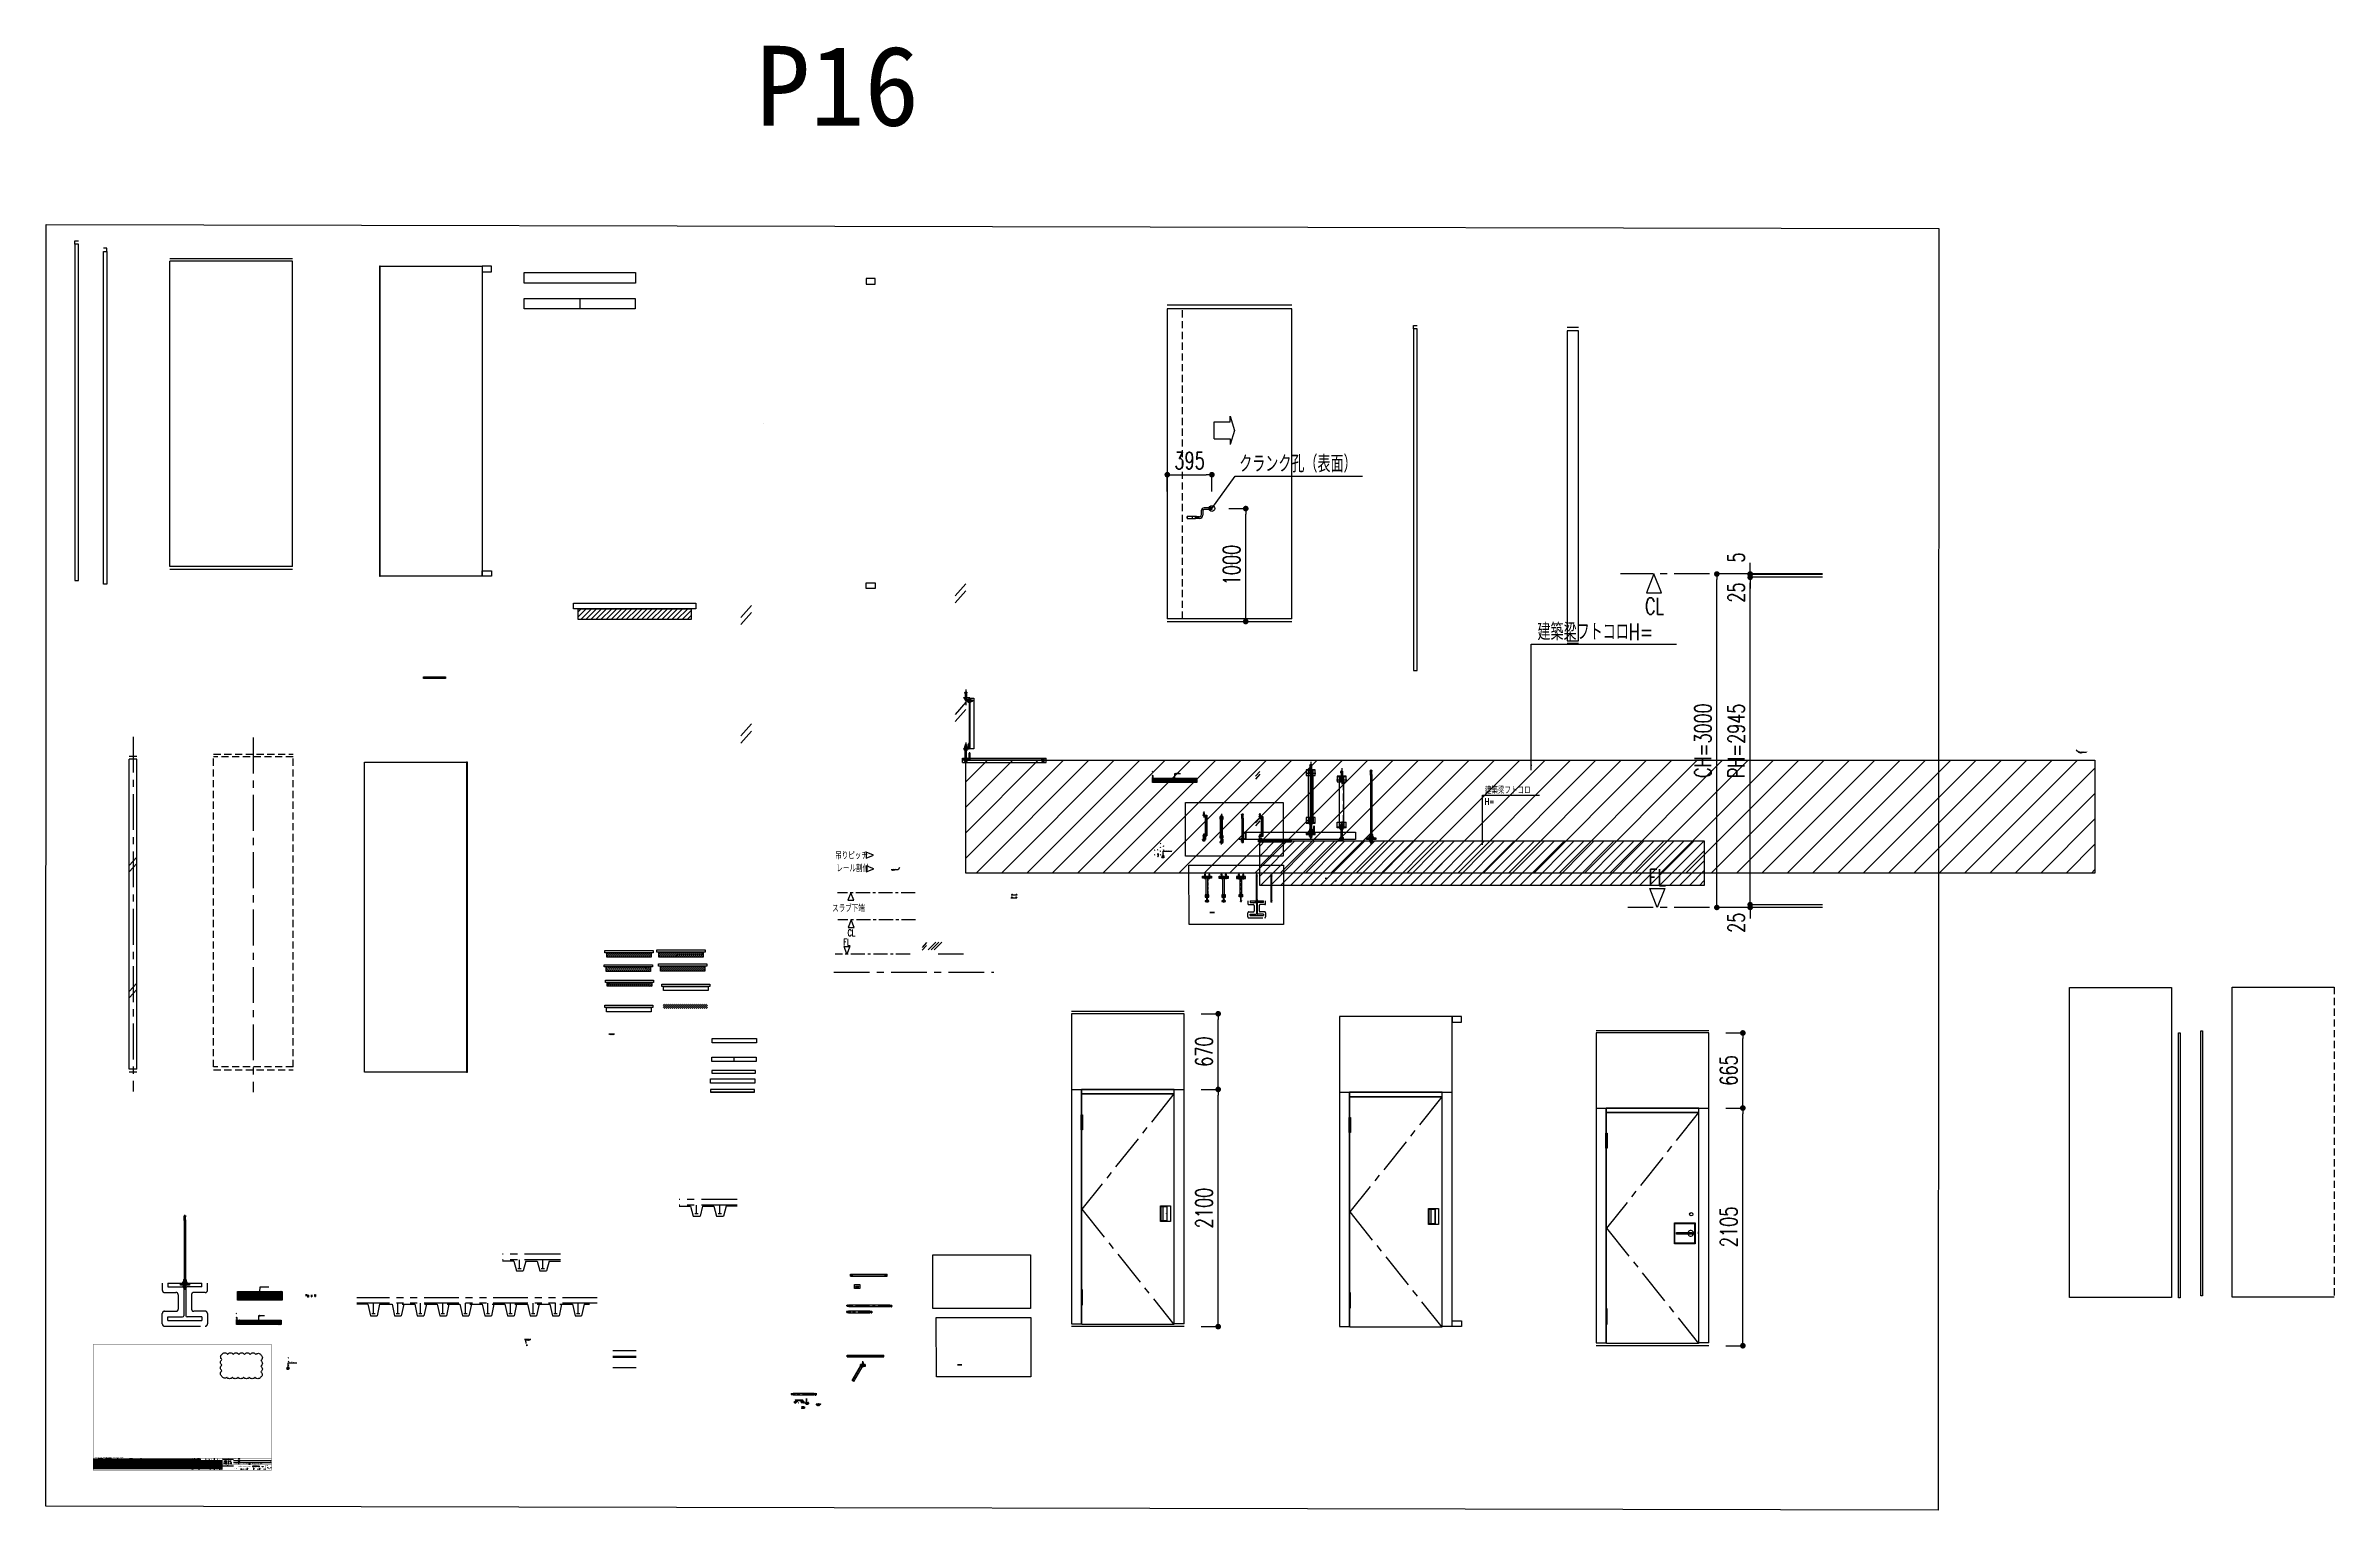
# Model space of a CAD drawing. Header units: millimetres. Extents: x -855187 to 47266, y -116283 to 213088.
# Drawn here: x -855187 to -340348, y -116283 to 213088 of the extents above; entities that cross this region are included whole.
import ezdxf
from ezdxf.enums import TextEntityAlignment as Align

# ---------------------------------------------------------------- set-up
doc = ezdxf.new("R2010")
doc.units = ezdxf.units.MM
doc.header["$LTSCALE"] = 10
doc.header["$PDMODE"] = 35
doc.header["$PDSIZE"] = 5
for name, pattern in [('CENTER', [50.8, 31.75, -6.35, 6.35, -6.35]), ('HIDDEN', [9.525, 6.35, -3.175]), ('PHANTOM', [63.5, 31.75, -6.35, 6.35, -6.35, 6.35, -6.35])]:
    doc.linetypes.add(name, pattern=pattern)
doc.layers.add('3APﾎﾞﾙﾄ', color=150, linetype='Continuous', lineweight=25)
for name, color, linetype in [('_P16_文字', 3, 'Continuous'), ('_P16_製品', 4, 'Continuous'), ('_P16_製品寸法', 9, 'Continuous'), ('_グラスウール', 2, 'BATTING'), ('_ハッチング', 5, 'Continuous'), ('_別途', 6, 'PHANTOM'), ('_吊下地', 40, 'Continuous'), ('_図面枠', 7, 'Continuous'), ('_図面補足', 3, 'Continuous'), ('_基準', 1, 'CENTER'), ('_文字', 3, 'Continuous'), ('_製品', 4, 'Continuous'), ('_製品寸法', 9, 'Continuous'), ('_製品芯線', 1, 'CENTER'), ('_躯体', 8, 'Continuous'), ('POINT', 1, 'Continuous')]:
    doc.layers.add(name, color=color, linetype=linetype)
doc.layers.add('_ポイント', color=1, linetype='Continuous', plot=False)
doc.styles.add('OKAMURA', font='simplex8.shx', dxfattribs={"width": 0.7, "bigfont": 'BIGFONT.shx'})
doc.styles.add('OKAMURA-G', font='MS Gothic.ttf', dxfattribs={"width": 0.7})
doc.styles.get("Standard").update_dxf_attribs({"font": 'simplex8.shx', "bigfont": 'BIGFONT.shx'})
doc.linetypes.add('BATTING', pattern='A,0.00254,-2.54,[134,ltypeshp.shx,S=2.54,R=0,X=-2.54,Y=0],-5.08,[134,ltypeshp.shx,S=2.54,R=180,X=2.54,Y=0],-2.54', length=10.16254)
doc.dimstyles.new('OKAMURA-050', dxfattribs={"dimscale": 50, "dimtxt": 3, "dimasz": 1, "dimexe": 0, "dimexo": 3, "dimgap": 1, "dimtad": 1, "dimdec": 8, "dimdsep": 46, "dimtxsty": 'OKAMURA', "dimblk1": 'DOT', "dimblk2": 'DOT', "dimsah": 1, "dimcen": 0, "dimclrt": 3, "dimadec": 0, "dimazin": 0, "dimtfac": 1, "dimtdec": 8, "dimtix": 1, "dimtmove": 2, "dimatfit": 3, "dimfxl": 1, "dimtolj": 1, "dimarcsym": 0})
pattern_1 = [(45, (0, 0), (-2.24506, 2.24506), [])]
pattern_2 = [(45, (258209.89, 5004.84), (-22.4506403, 22.4506403), [])]
pattern_3 = [(135, (256080.673, 4793.525), (-22.4506403, -22.4506403), [])]

# ---------------------------------------------------------------- blocks, each defined once
blk = doc.blocks.new('PARTITION_RAIL_FRONT_VIEW')
at = {"layer": '_製品'}
blk.add_lwpolyline([(1000, 0), (0, 0), (0, 95), (1000, 95)], close=True, dxfattribs=at)
blk = doc.blocks.new('RAIL_T_FRONT_VIEW')
at = {"layer": '_製品'}
blk.add_line((0, 95), (0, 0), dxfattribs=at)
blk.add_lwpolyline([(500, 0), (-500, 0), (-500, 95), (500, 95)], close=True, dxfattribs=at)
blk = doc.blocks.new('*U116')
at = {"layer": '_P16_製品'}
for p, q in [((31, 3024), (0, 3024)), ((31, 2994), (31, 3024))]:
    blk.add_line(p, q, dxfattribs=at)
blk.add_lwpolyline([(31, 0), (0, 0), (0, 2994), (31, 2994)], close=True, dxfattribs=at)
blk = doc.blocks.new('*U122')
blk.add_line((0, 25), (0, 25))
at = {"layer": '_P16_製品'}
for p, q in [((0, 25), (0, 0)), ((0, 0), (31, 0)), ((31, 0), (31, 25))]:
    blk.add_line(p, q, dxfattribs=at)
for points in [[(0, 3025), (0, 3055), (31, 3055)], [(31, 25), (31, 3025), (0, 3025), (0, 25)]]:
    blk.add_lwpolyline(points, dxfattribs=at)
blk = doc.blocks.new('*U120')
at = {"layer": '_P16_製品'}
for p, q in [((0, 25), (0, 2770)), ((1104, 25), (1104, 2770))]:
    blk.add_line(p, q, dxfattribs=at)
for points in [[(1104, 25), (0, 25)], [(0, 0), (1104, 0)]]:
    blk.add_lwpolyline(points, dxfattribs=at)
at = {"layer": '_製品'}
for points in [[(0, 2795), (1104, 2795)], [(1104, 2770), (0, 2770)]]:
    blk.add_lwpolyline(points, dxfattribs=at)
blk = doc.blocks.new('A$C4DE83343')
at = {"color": 0, "linetype": 'ByBlock'}
for p, q in [((-91, 171), (-91, 218)), ((-69, 218), (-91, 218)), ((-69, 171), (-69, 218)), ((-90, 146), (-91, 171)), ((-91, 171), (-69, 171)), ((-90, 146), (-70, 146)), ((-88, 136), (-88, 146)), ((-71, 145), (-88, 145)), ((-88, 136), (-71, 136)), ((-87, 135), (-86, 136)), ((-87, 109), (-87, 135)), ((-87, 135), (-73, 135)), ((-85, 119), (-85, 136)), ((-85, 123), (-84, 122)), ((-85, 123), (-75, 123)), ((-75, 119), (-85, 119)), ((-85, 119), (-80, 116)), ((-84, 119), (-84, 136)), ((-76, 122), (-84, 122)), ((-75, 119), (-80, 116)), ((-76, 119), (-76, 136)), ((-75, 123), (-76, 122)), ((-75, 119), (-75, 136)), ((-73, 135), (-74, 136)), ((-73, 109), (-73, 135)), ((-71, 136), (-71, 146)), ((-70, 146), (-69, 171)), ((-21, 95), (-59, 95)), ((-21, 81), (-59, 81)), ((-10, 11), (-9, 12)), ((-10, 8), (-10, 11)), ((-9, 7), (-10, 8)), ((-7, 12), (-9, 12)), ((-9, 12), (-9, 7)), ((-7, 7), (-9, 7)), ((-7, 1), (-7, 67)), ((-6, 0), (-7, 1)), ((7, 1), (-7, 1)), ((6, 0), (7, 1)), ((7, 1), (7, 67)), ((7, 12), (9, 12)), ((7, 7), (9, 7)), ((9, 12), (9, 7)), ((10, 11), (9, 12)), ((9, 7), (10, 8)), ((10, 8), (10, 11)), ((-6, 0), (6, 0))]:
    blk.add_line(p, q, dxfattribs=at)
for radius in [1.5, 1]:
    blk.add_circle((0, 12), radius, dxfattribs=at)
for centre, radius, start, end in [((-80, 199), 22, 60.0002, 120), ((-59, 109), 28, 180, 270), ((-59, 109), 14, 180, 270), ((-21, 67), 28, 0, 90), ((-21, 67), 14, 0, 90)]:
    blk.add_arc(centre, radius, start, end, dxfattribs=at)
blk = doc.blocks.new('_DOT')
at = {"color": 0, "linetype": 'ByBlock'}
blk.add_line((-0.5, 0), (-1, 0), dxfattribs=at)
at = {"color": 0, "linetype": 'ByBlock', "const_width": 0.5}
blk.add_lwpolyline([(-0.25, 0, 1), (0.25, 0, 1)], format="xyb", close=True, dxfattribs=at)
blk = doc.blocks.new('*D206')
at = {"layer": '_P16_製品寸法', "color": 0, "lineweight": -2, "transparency": 16777216}
for p, q in [((0, 1150), (0, 1300)), ((50, 1300), (345, 1300)), ((395, 1150), (395, 1300))]:
    blk.add_line(p, q, dxfattribs=at)
at = {"layer": 'Defpoints', "color": 0, "transparency": 16777216}
for p in [(395, 1300), (0, 1000), (395, 1000)]:
    blk.add_point(p, dxfattribs=at)
at = {"layer": '_P16_製品寸法', "color": 0, "lineweight": -2, "transparency": 16777216, "xscale": 50, "yscale": 50, "zscale": 50, "rotation": 180}
blk.add_blockref('_DOT', (0, 1300), dxfattribs=at)
at = {"layer": '_P16_製品寸法', "color": 0, "lineweight": -2, "transparency": 16777216, "xscale": 50, "yscale": 50, "zscale": 50}
blk.add_blockref('_DOT', (395, 1300), dxfattribs=at)
at = {"layer": '_P16_製品寸法', "color": 3, "transparency": 16777216, "insert": (197.5, 1425), "char_height": 150, "attachment_point": 5, "style": 'OKAMURA'}
blk.add_mtext('\\A1;395', dxfattribs=at)
blk = doc.blocks.new('*D207')
at = {"layer": '_P16_製品寸法', "color": 0, "lineweight": -2, "transparency": 16777216}
for p, q in [((545, 1000), (695, 1000)), ((695, 50), (695, 950)), ((545, 0), (695, 0))]:
    blk.add_line(p, q, dxfattribs=at)
at = {"layer": 'Defpoints', "color": 0, "transparency": 16777216}
for p in [(395, 1000), (695, 1000), (395, 0)]:
    blk.add_point(p, dxfattribs=at)
at = {"layer": '_P16_製品寸法', "color": 0, "lineweight": -2, "transparency": 16777216, "xscale": 50, "yscale": 50, "zscale": 50}
for p, rotation in [((695, 1000), 90), ((695, 0), 270)]:
    blk.add_blockref('_DOT', p, dxfattribs=dict(at, rotation=rotation))
at = {"layer": '_P16_製品寸法', "color": 3, "transparency": 16777216, "insert": (570, 500), "char_height": 150, "attachment_point": 5, "rotation": 90, "style": 'OKAMURA'}
blk.add_mtext('\\A1;1000', dxfattribs=at)
blk = doc.blocks.new('*U124')
blk.add_line((0, 25), (0, 25))
at = {"layer": '_P16_製品'}
for p, q in [((0, 25), (0, 0)), ((0, 0), (31, 0)), ((31, 0), (31, 25))]:
    blk.add_line(p, q, dxfattribs=at)
for points in [[(0, 3025), (0, 3055), (31, 3055)], [(31, 25), (31, 3025), (0, 3025), (0, 25)]]:
    blk.add_lwpolyline(points, dxfattribs=at)
blk = doc.blocks.new('*U126')
at = {"layer": '_P16_製品'}
blk.add_line((100, 0), (0, 0), dxfattribs=at)
blk.add_lwpolyline([(100, 2770), (0, 2770), (0, 25), (100, 25)], close=True, dxfattribs=at)
at = {"layer": '_製品'}
blk.add_line((0, 2800), (100, 2800), dxfattribs=at)
blk = doc.blocks.new('*D223')
at = {"layer": '_P16_製品寸法', "color": 0, "lineweight": -2, "transparency": 16777216}
for p, q in [((1150, 2100), (1300, 2100)), ((1300, 50), (1300, 2050)), ((1150, 0), (1300, 0))]:
    blk.add_line(p, q, dxfattribs=at)
at = {"layer": 'Defpoints', "color": 0, "transparency": 16777216}
for p in [(1000, 2100), (1300, 2100), (1000, 0)]:
    blk.add_point(p, dxfattribs=at)
at = {"layer": '_P16_製品寸法', "color": 0, "lineweight": -2, "transparency": 16777216, "xscale": 50, "yscale": 50, "zscale": 50}
for p, rotation in [((1300, 2100), 90), ((1300, 0), 270)]:
    blk.add_blockref('_DOT', p, dxfattribs=dict(at, rotation=rotation))
at = {"layer": '_P16_製品寸法', "color": 3, "transparency": 16777216, "insert": (1175, 1050), "char_height": 150, "attachment_point": 5, "rotation": 90, "style": 'OKAMURA'}
blk.add_mtext('\\A1;2100', dxfattribs=at)
blk = doc.blocks.new('*D224')
at = {"layer": '_P16_製品寸法', "color": 0, "lineweight": -2, "transparency": 16777216}
for p, q in [((1150, 2770), (1300, 2770)), ((1300, 2150), (1300, 2720)), ((1150, 2100), (1300, 2100))]:
    blk.add_line(p, q, dxfattribs=at)
at = {"layer": 'Defpoints', "color": 0, "transparency": 16777216}
for p in [(1000, 2770), (1300, 2770), (1000, 2100)]:
    blk.add_point(p, dxfattribs=at)
at = {"layer": '_P16_製品寸法', "color": 0, "lineweight": -2, "transparency": 16777216, "xscale": 50, "yscale": 50, "zscale": 50}
for p, rotation in [((1300, 2770), 90), ((1300, 2100), 270)]:
    blk.add_blockref('_DOT', p, dxfattribs=dict(at, rotation=rotation))
at = {"layer": '_P16_製品寸法', "color": 3, "transparency": 16777216, "insert": (1175, 2435), "char_height": 150, "attachment_point": 5, "rotation": 90, "style": 'OKAMURA'}
blk.add_mtext('\\A1;670', dxfattribs=at)
blk = doc.blocks.new('BEZT正面')
at = {"layer": '_製品'}
blk.add_line((49.5, 65), (49.5, -65), dxfattribs=at)
blk.add_lwpolyline([(-33.5, -70), (52.5, -70, 0.4142136), (54.5, -68), (54.5, 68, 0.4142136), (52.5, 70), (-33.5, 70, 0.4142136), (-35.5, 68), (-35.5, -68, 0.4142136)], format="xyb", close=True, dxfattribs=at)
for points in [[(-4, -65), (31, -65), (31, 65), (-4, 65)], [(-3, -64), (53.5, -64), (53.5, 64), (-3, 64)]]:
    blk.add_lwpolyline(points, close=True, dxfattribs=at)
blk.add_point((0, 0), dxfattribs=at)
blk = doc.blocks.new('*D215')
at = {"layer": '_P16_製品寸法', "color": 0, "lineweight": -2, "transparency": 16777216}
for p, q in [((1150, 2105), (1300, 2105)), ((1300, 50), (1300, 2055)), ((1150, 0), (1300, 0))]:
    blk.add_line(p, q, dxfattribs=at)
at = {"layer": 'Defpoints', "color": 0, "transparency": 16777216}
for p in [(1000, 2105), (1300, 2105), (1000, 0)]:
    blk.add_point(p, dxfattribs=at)
at = {"layer": '_P16_製品寸法', "color": 0, "lineweight": -2, "transparency": 16777216, "xscale": 50, "yscale": 50, "zscale": 50}
for p, rotation in [((1300, 2105), 90), ((1300, 0), 270)]:
    blk.add_blockref('_DOT', p, dxfattribs=dict(at, rotation=rotation))
at = {"layer": '_P16_製品寸法', "color": 3, "transparency": 16777216, "insert": (1175, 1052.5), "char_height": 150, "attachment_point": 5, "rotation": 90, "style": 'OKAMURA'}
blk.add_mtext('\\A1;2105', dxfattribs=at)
blk = doc.blocks.new('*D216')
at = {"layer": '_P16_製品寸法', "color": 0, "lineweight": -2, "transparency": 16777216}
for p, q in [((1150, 2770), (1300, 2770)), ((1300, 2155), (1300, 2720)), ((1150, 2105), (1300, 2105))]:
    blk.add_line(p, q, dxfattribs=at)
at = {"layer": 'Defpoints', "color": 0, "transparency": 16777216}
for p in [(1000, 2770), (1300, 2770), (1000, 2105)]:
    blk.add_point(p, dxfattribs=at)
at = {"layer": '_P16_製品寸法', "color": 0, "lineweight": -2, "transparency": 16777216, "xscale": 50, "yscale": 50, "zscale": 50}
for p, rotation in [((1300, 2770), 90), ((1300, 2105), 270)]:
    blk.add_blockref('_DOT', p, dxfattribs=dict(at, rotation=rotation))
at = {"layer": '_P16_製品寸法', "color": 3, "transparency": 16777216, "insert": (1175, 2437.5), "char_height": 150, "attachment_point": 5, "rotation": 90, "style": 'OKAMURA'}
blk.add_mtext('\\A1;665', dxfattribs=at)
blk = doc.blocks.new('*D241')
at = {"layer": '_P16_製品寸法', "color": 0, "lineweight": -2, "transparency": 16777216}
for p, q in [((-800, 75), (-800, 125)), ((-150, 25), (-800, 25)), ((-800, 0), (-800, 25)), ((-150, 0), (-800, 0)), ((-800, -50), (-800, -100))]:
    blk.add_line(p, q, dxfattribs=at)
at = {"layer": 'Defpoints', "color": 0, "transparency": 16777216}
for p in [(-800, 25), (0, 25), (0, 0)]:
    blk.add_point(p, dxfattribs=at)
at = {"layer": '_P16_製品寸法', "color": 0, "lineweight": -2, "transparency": 16777216, "xscale": 50, "yscale": 50, "zscale": 50}
for p, rotation in [((-800, 25), 270), ((-800, 0), 90)]:
    blk.add_blockref('_DOT', p, dxfattribs=dict(at, rotation=rotation))
at = {"layer": '_P16_製品寸法', "color": 3, "transparency": 16777216, "insert": (-925, -137.5), "char_height": 150, "attachment_point": 5, "rotation": 90, "style": 'OKAMURA'}
blk.add_mtext('\\A1;25', dxfattribs=at)
blk = doc.blocks.new('*D242')
at = {"layer": '_P16_製品寸法', "color": 0, "lineweight": -2, "transparency": 16777216}
for p, q in [((-150, 2970), (-800, 2970)), ((-800, 75), (-800, 2920)), ((-150, 25), (-800, 25))]:
    blk.add_line(p, q, dxfattribs=at)
at = {"layer": 'Defpoints', "color": 0, "transparency": 16777216}
for p in [(-800, 2970), (0, 2970), (0, 25)]:
    blk.add_point(p, dxfattribs=at)
at = {"layer": '_P16_製品寸法', "color": 0, "lineweight": -2, "transparency": 16777216, "xscale": 50, "yscale": 50, "zscale": 50}
for p, rotation in [((-800, 2970), 90), ((-800, 25), 270)]:
    blk.add_blockref('_DOT', p, dxfattribs=dict(at, rotation=rotation))
at = {"layer": '_P16_製品寸法', "color": 3, "transparency": 16777216, "insert": (-925, 1497.5), "char_height": 150, "attachment_point": 5, "rotation": 90, "style": 'OKAMURA'}
blk.add_mtext('\\A1;PH=2945', dxfattribs=at)
blk = doc.blocks.new('*D243')
at = {"layer": '_P16_製品寸法', "color": 0, "lineweight": -2, "transparency": 16777216}
for p, q in [((-150, 3000), (-1100, 3000)), ((-1100, 50), (-1100, 2950)), ((-150, 0), (-1100, 0))]:
    blk.add_line(p, q, dxfattribs=at)
at = {"layer": 'Defpoints', "color": 0, "transparency": 16777216}
for p in [(-1100, 3000), (0, 3000), (0, 0)]:
    blk.add_point(p, dxfattribs=at)
at = {"layer": '_P16_製品寸法', "color": 0, "lineweight": -2, "transparency": 16777216, "xscale": 50, "yscale": 50, "zscale": 50}
for p, rotation in [((-1100, 3000), 90), ((-1100, 0), 270)]:
    blk.add_blockref('_DOT', p, dxfattribs=dict(at, rotation=rotation))
at = {"layer": '_P16_製品寸法', "color": 3, "transparency": 16777216, "insert": (-1225, 1500), "char_height": 150, "attachment_point": 5, "rotation": 90, "style": 'OKAMURA'}
blk.add_mtext('\\A1;CH=3000', dxfattribs=at)
blk = doc.blocks.new('*D244')
at = {"layer": '_P16_製品寸法', "color": 0, "lineweight": -2, "transparency": 16777216}
for p, q in [((-800, 3045), (-800, 3095)), ((-150, 2995), (-800, 2995)), ((-800, 2970), (-800, 2995)), ((-150, 2970), (-800, 2970)), ((-800, 2920), (-800, 2870))]:
    blk.add_line(p, q, dxfattribs=at)
at = {"layer": 'Defpoints', "color": 0, "transparency": 16777216}
for p in [(-800, 2995), (0, 2995), (0, 2970)]:
    blk.add_point(p, dxfattribs=at)
at = {"layer": '_P16_製品寸法', "color": 0, "lineweight": -2, "transparency": 16777216, "xscale": 50, "yscale": 50, "zscale": 50}
for p, rotation in [((-800, 2995), 270), ((-800, 2970), 90)]:
    blk.add_blockref('_DOT', p, dxfattribs=dict(at, rotation=rotation))
at = {"layer": '_P16_製品寸法', "color": 3, "transparency": 16777216, "insert": (-925, 2832.5), "char_height": 150, "attachment_point": 5, "rotation": 90, "style": 'OKAMURA'}
blk.add_mtext('\\A1;25', dxfattribs=at)
blk = doc.blocks.new('*D245')
at = {"layer": '_P16_製品寸法', "color": 0, "lineweight": -2, "transparency": 16777216}
for p, q in [((-800, 3050), (-800, 3100)), ((-150, 3000), (-800, 3000)), ((-800, 2995), (-800, 3000)), ((-150, 2995), (-800, 2995)), ((-800, 2945), (-800, 2895))]:
    blk.add_line(p, q, dxfattribs=at)
at = {"layer": 'Defpoints', "color": 0, "transparency": 16777216}
for p in [(-800, 3000), (0, 3000), (0, 2995)]:
    blk.add_point(p, dxfattribs=at)
at = {"layer": '_P16_製品寸法', "color": 0, "lineweight": -2, "transparency": 16777216, "xscale": 50, "yscale": 50, "zscale": 50}
for p, rotation in [((-800, 3000), 270), ((-800, 2995), 90)]:
    blk.add_blockref('_DOT', p, dxfattribs=dict(at, rotation=rotation))
at = {"layer": '_P16_製品寸法', "color": 3, "transparency": 16777216, "insert": (-925, 3147.5), "char_height": 150, "attachment_point": 5, "rotation": 90, "style": 'OKAMURA'}
blk.add_mtext('\\A1;5', dxfattribs=at)
blk = doc.blocks.new('*U196')
blk.add_line((-7, 1464), (-7, 1464))
at = {"layer": '_P16_製品'}
blk.add_lwpolyline([(0, 2745), (-8, 2745), (-8, 0), (0, 0)], dxfattribs=at)
for points in [[(904, 0), (0, 0), (0, 2745), (904, 2745)], [(984, 2745), (904, 2745), (904, 2695), (984, 2695)], [(984, 0), (904, 0), (904, 50), (984, 50)]]:
    blk.add_lwpolyline(points, close=True, dxfattribs=at)
blk = doc.blocks.new('*U254')
at = {"layer": '_製品', "color": 5, "linetype": 'HIDDEN'}
for p, q in [((0, 25), (0, 2770)), ((704, 25), (704, 2770))]:
    blk.add_line(p, q, dxfattribs=at)
for points in [[(0, 2795), (704, 2795)], [(704, 2770), (0, 2770)], [(704, 25), (0, 25)], [(0, 0), (704, 0)]]:
    blk.add_lwpolyline(points, dxfattribs=at)
at = {"layer": '_製品芯線'}
blk.add_line((352, 2942), (352, -198), dxfattribs=at)
blk = doc.blocks.new('P16_L_SHAPE_SUPPORT')
for p, q in [((0, 0), (0, 6)), ((0, 6), (1000, 6))]:
    blk.add_line(p, q)
blk.add_lwpolyline([(0, 65), (1000, 65), (1000, 0), (0, 0)], close=True)
blk = doc.blocks.new('*U217')
at = {"layer": '_ハッチング'}
h = blk.add_hatch(dxfattribs=at)
h.set_pattern_fill('ANSI31', color=4, scale=10)
h.paths.add_polyline_path([(1000, 95), (1000, 0), (0, 0), (0, 95)])
at = {"layer": '_P16_製品'}
for points in [[(1041, 95), (-41, 95), (-41, 145), (1041, 145)], [(1000, 95), (1000, 0), (0, 0), (0, 95)]]:
    blk.add_lwpolyline(points, close=True, dxfattribs=at)
blk = doc.blocks.new('*U257')
at = {"layer": '_P16_製品'}
blk.add_line((904, 2745), (904, 0), dxfattribs=at)
for points in [[(904, 0), (0, 0), (0, 2745), (904, 2745)], [(904, 0), (912, 0), (912, 2745), (904, 2745)]]:
    blk.add_lwpolyline(points, dxfattribs=at)
blk = doc.blocks.new('P16_BASE_FV_01')
at = {"layer": '_吊下地'}
for p, q in [((-29, -21), (-29, 19)), ((-5, 10), (-11, 1)), ((-11, 1), (-6, -9)), ((6, 9), (-5, 10)), ((6, 9), (11, -1)), ((5, -10), (-6, -9)), ((11, -1), (5, -10))]:
    blk.add_line(p, q, dxfattribs=at)
at = {"layer": '_吊下地', "color": 6, "linetype": 'HIDDEN'}
blk.add_circle((0, 0), 12, dxfattribs=at)
at = {"layer": '_吊下地'}
for radius in [9.5, 7, 6]:
    blk.add_circle((0, 0), radius, dxfattribs=at)
at = {"layer": '_基準'}
for p, q in [((13, -11), (-13, 11)), ((11, 13), (-11, -13))]:
    blk.add_line(p, q, dxfattribs=at)
blk = doc.blocks.new('P16_BASE_FV_02')
at = {"layer": '_吊下地'}
for p, q in [((-5, 10), (-11, 1)), ((-11, 1), (-6, -9)), ((6, 9), (-5, 10)), ((6, 9), (11, -1)), ((29, -21), (29, 19)), ((5, -10), (-6, -9)), ((11, -1), (5, -10))]:
    blk.add_line(p, q, dxfattribs=at)
at = {"layer": '_吊下地', "color": 6, "linetype": 'HIDDEN'}
blk.add_circle((0, 0), 12, dxfattribs=at)
at = {"layer": '_吊下地'}
for radius in [9.5, 7, 6]:
    blk.add_circle((0, 0), radius, dxfattribs=at)
at = {"layer": '_基準'}
for p, q in [((13, -11), (-13, 11)), ((11, 13), (-11, -13))]:
    blk.add_line(p, q, dxfattribs=at)
blk = doc.blocks.new('P_WALL')
at = {"layer": '_躯体'}
for p, q in [((0, 63), (-95, -44)), ((0, 0), (-95, -107))]:
    blk.add_line(p, q, dxfattribs=at)
blk = doc.blocks.new('P18FVBASE03')
at = {"layer": '_吊下地'}
for p, q in [((-20, 0), (30, 0)), ((-20, -1), (-20, 0)), ((-8, 45), (-3, 46)), ((-8, 45), (-8, 43)), ((-8, 43), (-3, 43)), ((-8, 41), (-2, 41)), ((-8, 41), (-7, 38)), ((-7, 38), (-2, 39)), ((-7, 36), (-2, 37)), ((-7, 36), (-7, 34)), ((-7, 34), (-2, 34)), ((-7, 32), (-1, 32)), ((-7, 32), (-7, 29)), ((-7, 29), (-1, 30)), ((-6, 27), (-1, 28)), ((-6, 27), (-6, 24)), ((-6, 24), (-6, 2)), ((-1, 24), (-3, 46)), ((-1, 24), (1, 24)), ((0, 57), (0, -30)), ((0, 50), (0, 50)), ((1, 24), (3, 46)), ((7, 32), (1, 32)), ((7, 29), (1, 30)), ((6, 27), (1, 28)), ((8, 41), (2, 41)), ((7, 38), (2, 39)), ((7, 36), (2, 37)), ((7, 34), (2, 34)), ((8, 45), (3, 46)), ((8, 43), (3, 43)), ((6, 27), (6, 24)), ((6, 24), (6, 2)), ((8, 41), (7, 38)), ((7, 36), (7, 34)), ((7, 32), (7, 29)), ((8, 45), (8, 43)), ((30, -50), (30, 0)), ((19, -4), (-17, -4)), ((12, -4), (-12, -4)), ((-12, -6), (-12, -4)), ((12, -6), (-12, -6)), ((-11, -14), (-11, -6)), ((11, -6), (-11, -6)), ((-9, -16), (-11, -14)), ((9, -16), (-9, -16)), ((-6, -16), (-6, -22)), ((-6, -22), (-5, -24)), ((6, -22), (-6, -22)), ((-5, -14), (-5, -6)), ((-5, -24), (5, -24)), ((-4, -24), (-4, -26)), ((-4, -26), (4, -26)), ((3, -24), (-3, -24)), ((3, -28), (-3, -28)), ((4, -24), (4, -26)), ((5, -14), (5, -6)), ((6, -22), (5, -24)), ((6, -16), (6, -22)), ((9, -16), (11, -14)), ((11, -14), (11, -6)), ((12, -6), (12, -4)), ((16, -39), (16, -21)), ((18, -18), (26, -18)), ((18, -24), (26, -24)), ((18, -36), (26, -36)), ((18, -42), (26, -42)), ((26, -10), (26, -47)), ((26, -42), (26, -18)), ((29, -50), (30, -50)), ((30, -7), (70, -7)), ((35, -15), (37, -15)), ((35, -15), (35, -45)), ((35, -45), (37, -45)), ((37, -15), (37, -45)), ((45, -18), (37, -18)), ((45, -24), (37, -24)), ((45, -36), (37, -36)), ((45, -42), (37, -42)), ((47, -39), (47, -21)), ((57, -24), (47, -24)), ((58, -26), (47, -26)), ((47, -35), (58, -35)), ((57, -36), (47, -36)), ((58, -26), (57, -24)), ((57, -36), (57, -24)), ((57, -36), (58, -35)), ((58, -26), (58, -35))]:
    blk.add_line(p, q, dxfattribs=at)
at = {"layer": '_吊下地', "color": 6, "linetype": 'HIDDEN'}
for p, q in [((-6, -2), (-6, 2)), ((-2, -24), (-2, 42)), ((2, -24), (2, 42)), ((6, -2), (6, 2)), ((-5, -4), (-6, -2)), ((-6, -2), (6, -2)), ((-6, -4), (-6, -16)), ((-5, -4), (-6, -4)), ((-6, -4), (6, -4)), ((5, -4), (-5, -4)), ((-5, -4), (-5, -4)), ((-5, -16), (-5, -4)), ((-5, -24), (-5, -16)), ((5, -4), (6, -2)), ((5, -4), (6, -4)), ((5, -4), (5, -4)), ((5, -16), (5, -4)), ((5, -24), (5, -16)), ((6, -4), (6, -16))]:
    blk.add_line(p, q, dxfattribs=at)
at = {"layer": '_吊下地'}
for centre, radius, start, end in [((-11, 41), 3, 343.695, 27.7436), ((-10, 37), 3, 343.695, 27.7436), ((-10, 33), 3, 343.695, 27.7436), ((-9, 28), 3, 343.695, 27.7436), ((14, 42), 16, 149.2465, 178.0085), ((14, 42), 16, 178.0085, 180), ((-13, 42), 16, 1.9915, 30.7535), ((-13, 42), 16, 0, 1.9915), ((9, 28), 3, 152.2564, 196.305), ((10, 37), 3, 152.2564, 196.305), ((10, 33), 3, 152.2564, 196.305), ((11, 41), 3, 152.2564, 196.305), ((-17, -1), 3, 180, 270), ((-8, -12), 3.88, 270.0357, 315.0441), ((0, -2), 13.8, 246.5734, 293.4266), ((-3, -24), 0.5, 90, 180), ((0, -24), 4, 200.3641, 228.5904), ((3, -24), 0.5, 0, 90), ((0, -24), 4, 311.4096, 339.6359), ((8, -12), 3.88, 224.9559, 269.9643), ((20, -21), 3.4, 120.1731, 240.1828), ((27, -30), 11, 147.7935, 212.2065), ((20, -39), 3.4, 119.9952, 240.0049), ((19, -10), 6.5, 0, 90), ((29, -47), 3, 180, 270), ((44, -21), 3.4, 299.8172, 59.8269), ((36, -30), 11, 327.7935, 32.2065), ((44, -39), 3.4, 299.9951, 60.0048)]:
    blk.add_arc(centre, radius, start, end, dxfattribs=at)
at = {"layer": '_吊下地', "color": 1}
for p in [(0, 0), (30, 0), (26, -30), (35, -30)]:
    blk.add_point(p, dxfattribs=at)
at = {"layer": '_基準'}
for p, q in [((0, 70), (0, -70)), ((10, -30), (63, -30))]:
    blk.add_line(p, q, dxfattribs=at)
blk = doc.blocks.new('FVBASE04')
at = {"layer": '_吊下地'}
for p, q in [((-30, 0), (-30, 3)), ((35, 0), (-30, 0)), ((22, 6), (-26, 6)), ((-20, 101), (-20, 100)), ((-20, 100), (30, 100)), ((18, 106), (-16, 106)), ((-15, 100), (15, 100)), ((-15, 98), (-15, 100)), ((-12, 98), (-15, 98)), ((-15, 8), (15, 8)), ((-15, 6), (-15, 8)), ((15, 6), (-15, 6)), ((-12, 123), (-12, 116)), ((12, 116), (-12, 116)), ((-12, 114), (-12, 106)), ((12, 106), (-12, 106)), ((-12, 90), (-12, 98)), ((12, 98), (-12, 98)), ((-12, 16), (-12, 8)), ((12, 8), (-12, 8)), ((9, 125), (-9, 125)), ((9, 116), (-9, 116)), ((9, 88), (-9, 88)), ((9, 18), (-9, 18)), ((-5, 140), (-6, 138)), ((-6, 138), (-6, 125)), ((6, 138), (-6, 138)), ((-6, 123), (-6, 116)), ((-6, 114), (-6, 106)), ((-6, 90), (-6, 98)), ((-6, 18), (-6, 88)), ((-6, 16), (-6, 8)), ((-5, 18), (-5, 88)), ((-5, 140), (-5, 125)), ((-5, 140), (4, 140)), ((4, 125), (4, 140)), ((4, 88), (4, 18)), ((6, 138), (4, 140)), ((6, 138), (6, 125)), ((6, 123), (6, 116)), ((6, 114), (6, 106)), ((6, 90), (6, 98)), ((6, 18), (6, 88)), ((6, 16), (6, 8)), ((12, 123), (12, 116)), ((12, 114), (12, 106)), ((12, 90), (12, 98)), ((12, 98), (15, 98)), ((12, 16), (12, 8)), ((15, 98), (15, 100)), ((15, 6), (15, 8)), ((24, 112), (24, 145)), ((30, 150), (28, 150)), ((29, 13), (29, 62)), ((30, 100), (30, 150)), ((70, 100), (30, 100)), ((35, 65), (32, 65)), ((35, 65), (35, 0)), ((-12, -8), (-12, 0)), ((9, -10), (-9, -10)), ((-6, -8), (-6, 0)), ((6, -8), (6, 0)), ((12, -8), (12, 0))]:
    blk.add_line(p, q, dxfattribs=at)
for centre, radius, start, end in [((-26, 3), 3.5, 90, 180), ((-16, 101), 4.5, 90, 180), ((-9, 122), 3.4, 29.8172, 149.8269), ((-9, 112), 3.4, 29.8172, 149.8269), ((-9, 91), 3.4, 210.1731, 330.1828), ((-9, 15), 3.4, 29.8172, 149.8269), ((0, 114), 11, 57.7935, 122.2065), ((0, 105), 11, 57.7935, 122.2065), ((0, 99), 11, 237.7935, 302.2065), ((0, 7), 11, 57.7935, 122.2065), ((9, 122), 3.4, 29.9951, 150.0048), ((9, 112), 3.4, 29.9951, 150.0048), ((9, 91), 3.4, 209.9952, 330.0049), ((9, 15), 3.4, 29.9951, 150.0048), ((18, 112), 6.5, 270, 0), ((22, 13), 6.5, 270, 0), ((28, 145), 4.5, 90, 180), ((33, 145), 5.67, 118.0725, 241.9275), ((33, 135), 5.67, 118.0725, 241.9275), ((33, 125), 5.67, 118.0725, 241.9275), ((33, 115), 5.67, 118.0725, 241.9275), ((33, 105), 5.67, 118.0725, 241.9275), ((32, 62), 3.5, 90, 180), ((-9, -6), 3.4, 210.1731, 330.1828), ((0, 1), 11, 237.7935, 302.2065), ((9, -6), 3.4, 209.9952, 330.0049)]:
    blk.add_arc(centre, radius, start, end, dxfattribs=at)
at = {"layer": '_吊下地', "color": 1}
for p in [(0, 98), (0, 0), (30, 100), (35, 0)]:
    blk.add_point(p, dxfattribs=at)
at = {"layer": '_基準'}
blk.add_line((0, 158), (0, -20), dxfattribs=at)
blk = doc.blocks.new('FVBASE16')
at = {"layer": '_吊下地'}
h = blk.add_hatch(dxfattribs=at)
h.set_pattern_fill('ANSI31', color=6, scale=2, style=0)
h.set_pattern_definition(pattern_1)
h.paths.add_polyline_path([(-18, 10), (0, 10), (0, 4), (-18, 4)])
h.paths.add_polyline_path([(0, 10), (18, 10), (18, 4), (0, 4)])
for p, q in [((-40, -16), (-40, 0)), ((-40, 0), (40, 0)), ((-12, 30), (-12, 23)), ((12, 23), (-12, 23)), ((-12, 21), (-12, 13)), ((12, 13), (-12, 13)), ((-9, 32), (9, 32)), ((-9, 23), (9, 23)), ((-6, 30), (-6, 23)), ((-6, 21), (-6, 13)), ((6, 0), (-6, 0)), ((6, 30), (6, 23)), ((6, 21), (6, 13)), ((12, 30), (12, 23)), ((12, 21), (12, 13)), ((40, -3), (37, 0)), ((40, 0), (40, -16)), ((40, -12), (-40, -12)), ((40, -16), (-40, -16)), ((-12, -23), (-12, -16)), ((-12, -33), (-12, -25)), ((12, -25), (-12, -25)), ((-9, -25), (9, -25)), ((-9, -35), (9, -35)), ((-6, -23), (-6, -16)), ((-6, -33), (-6, -25)), ((-5, -35), (-5, -44)), ((-5, -44), (5, -44)), ((-3, -45), (-5, -44)), ((-3, -45), (-3, -35)), ((-3, -45), (3, -45)), ((3, -45), (3, -35)), ((5, -44), (3, -45)), ((5, -35), (5, -44)), ((6, -23), (6, -16)), ((6, -33), (6, -25)), ((12, -23), (12, -16)), ((12, -33), (12, -25))]:
    blk.add_line(p, q, dxfattribs=at)
at = {"layer": '_吊下地', "color": 6}
for p, q in [((-26, -12), (-38, 0)), ((-12, -12), (-25, 0)), ((1, -12), (-11, 0)), ((-6, 4), (6, 4)), ((15, -12), (2, 0)), ((28, -12), (16, 0)), ((40, -12), (28, 0)), ((-39, -12), (-40, -12))]:
    blk.add_line(p, q, dxfattribs=at)
at = {"layer": '_吊下地'}
for points in [[(18, 10), (-18, 10), (-18, 13), (18, 13)], [(18, 4), (-18, 4), (-18, 10), (18, 10)]]:
    blk.add_lwpolyline(points, close=True, dxfattribs=at)
at = {"layer": '_吊下地', "color": 6}
for points in [[(-7, 4), (-6, 4), (-6, 0), (-7, 0)], [(6, 4), (7, 4), (7, 0), (6, 0)]]:
    blk.add_lwpolyline(points, close=True, dxfattribs=at)
at = {"layer": '_吊下地'}
for centre, radius, start, end in [((-9, 29), 3.4, 29.9952, 150.0049), ((-9, 19), 3.4, 29.9952, 150.0049), ((0, 21), 11, 57.7935, 122.2065), ((0, 12), 11, 57.7935, 122.2065), ((9, 29), 3.4, 30.1731, 150.1828), ((9, 19), 3.4, 30.1731, 150.1828), ((-9, -22), 3.4, 209.9951, 330.0048), ((-9, -31), 3.4, 209.9951, 330.0048), ((0, -14), 11, 237.7935, 302.2065), ((0, -24), 11, 237.7935, 302.2065), ((9, -22), 3.4, 209.8172, 329.8269), ((9, -31), 3.4, 209.8172, 329.8269)]:
    blk.add_arc(centre, radius, start, end, dxfattribs=at)
at = {"layer": '_基準'}
blk.add_line((0, -51), (0, 48), dxfattribs=at)
blk = doc.blocks.new('FVBASE17')
at = {"layer": '_吊下地', "linetype": 'HIDDEN'}
for p, q in [((-8, 38), (-3, 39)), ((-8, 38), (-7, 39)), ((-6, 26), (-8, 38)), ((-7, 39), (-3, 40)), ((-7, 1), (7, 1)), ((-7, 0), (-7, 1)), ((-6, 4), (-6, 26)), ((-6, 4), (6, 4)), ((0, 26), (-3, 40)), ((0, 26), (3, 40)), ((0, 26), (0, 26)), ((3, 40), (7, 39)), ((3, 39), (8, 38)), ((6, 26), (8, 38)), ((6, 4), (6, 26)), ((7, 39), (8, 38)), ((7, 0), (7, 1))]:
    blk.add_line(p, q, dxfattribs=at)
at = {"layer": '_吊下地'}
blk.add_line((-7, 0), (7, 0), dxfattribs=at)
at = {"layer": '_吊下地', "linetype": 'HIDDEN'}
for centre, start, end in [((-12, 4), 325.2699, 357.8602), ((12, 4), 182.1398, 214.7301)]:
    blk.add_arc(centre, 5.64, start, end, dxfattribs=at)
blk = doc.blocks.new('*U295')
at = {"layer": '_別途'}
for p, q in [((-200, 0), (-200, -62)), ((-180, -82), (-79, -82)), ((-59, -102), (-59, -185)), ((-59, -185), (-59, -228)), ((58, -102), (58, -192)), ((58, -185), (58, -228)), ((180, -82), (78, -82)), ((200, -62), (200, 0)), ((-200, -360), (-200, -268)), ((-180, -248), (-79, -248)), ((-180, -380), (180, -380)), ((180, -248), (78, -248)), ((200, -268), (200, -360))]:
    blk.add_line(p, q, dxfattribs=at)
for centre, start, end in [((-180, -62), 180, 270), ((-79, -102), 0, 90), ((78, -102), 90, 180), ((180, -62), 270, 0), ((-180, -268), 90, 180), ((-180, -360), 180, 270), ((-79, -228), 270, 0), ((78, -228), 180, 270), ((180, -268), 0, 90), ((180, -360), 270, 0)]:
    blk.add_arc(centre, 20, start, end, dxfattribs=at)
at = {"layer": '_吊下地'}
for p, q in [((-5, 557), (-5, 32)), ((-3, 32), (-3, 557)), ((3, 32), (3, 557)), ((5, 557), (5, 32))]:
    blk.add_line(p, q, dxfattribs=at)
at = {"layer": '_基準'}
blk.add_line((0, -59), (0, 607), dxfattribs=at)
at = {"layer": '_躯体'}
for p, q in [((-150, 0), (-150, -32)), ((-150, 0), (150, 0)), ((-150, -32), (-20, -32)), ((-9, -43), (-9, -185)), ((-9, -185), (-9, -287)), ((8, -43), (8, -185)), ((8, -185), (8, -287)), ((150, -32), (19, -32)), ((150, -32), (150, 0)), ((-150, -298), (-20, -298)), ((-150, -330), (-150, -298)), ((-150, -330), (150, -330)), ((150, -298), (19, -298)), ((150, -298), (150, -330))]:
    blk.add_line(p, q, dxfattribs=at)
for centre, start, end in [((-20, -43), 0, 90), ((19, -43), 90, 180), ((-20, -287), 270, 0), ((19, -287), 180, 270)]:
    blk.add_arc(centre, 11, start, end, dxfattribs=at)
at = {"layer": '_吊下地'}
for name, p in [('FVBASE17', (0, 557)), ('FVBASE16', (0, 0))]:
    blk.add_blockref(name, p, dxfattribs=at)
blk = doc.blocks.new('*U191')
at = {"layer": '_別途'}
for p, q in [((207, 60), (0, 60)), ((207, 10), (0, 10)), ((0, 0), (100, 0)), ((100, 0), (123.5, -88)), ((151.5, -65), (151.5, 10)), ((207, 0), (183.5, -88)), ((123.5, -88), (183.5, -88)), ((136.5, -65), (166.5, -65))]:
    blk.add_line(p, q, dxfattribs=at)
blk = doc.blocks.new('*U190')
at = {"layer": '_別途'}
for p, q in [((207, 60), (0, 60)), ((207, 10), (0, 10)), ((207, 0), (0, 0)), ((0, -88), (207, -88))]:
    blk.add_line(p, q, dxfattribs=at)
blk = doc.blocks.new('SAN_DEKKI_Y2')
at = {"layer": '_別途'}
for p, q in [((207, 60), (-100, 60)), ((51.5, 10), (-100, 10)), ((-100, 0), (0, 0)), ((0, 0), (23.5, -88)), ((51.5, -65), (51.5, 10)), ((207, 10), (51.5, 10)), ((107, 0), (83.5, -88)), ((107, 0), (207, 0)), ((23.5, -88), (83.5, -88)), ((36.5, -65), (66.5, -65))]:
    blk.add_line(p, q, dxfattribs=at)
blk = doc.blocks.new('*U189')
at = {"layer": '_別途'}
for p, q in [((1451, 60), (0, 60)), ((1451, 10), (0, 10)), ((100, 0), (0, 0)), ((100, 0), (123.5, -88)), ((151.5, -65), (151.5, 10)), ((207, 0), (183.5, -88)), ((207, 0), (257, 0)), ((257, 0), (307, 0)), ((307, 0), (330.5, -88)), ((358.5, -65), (358.5, 10)), ((414, 0), (390.5, -88)), ((414, 0), (464, 0)), ((464, 0), (514, 0)), ((514, 0), (537.5, -88)), ((565.5, -65), (565.5, 10)), ((621, 0), (597.5, -88)), ((621, 0), (671, 0)), ((671, 0), (721, 0)), ((721, 0), (744.5, -88)), ((772.5, -65), (772.5, 10)), ((828, 0), (804.5, -88)), ((828, 0), (878, 0)), ((878, 0), (928, 0)), ((928, 0), (951.5, -88)), ((979.5, -65), (979.5, 10)), ((1035, 0), (1011.5, -88)), ((1035, 0), (1085, 0)), ((1085, 0), (1135, 0)), ((1135, 0), (1158.5, -88)), ((1186.5, -65), (1186.5, 10)), ((1242, 0), (1218.5, -88)), ((1242, 0), (1292, 0)), ((123.5, -88), (183.5, -88)), ((136.5, -65), (166.5, -65)), ((330.5, -88), (390.5, -88)), ((343.5, -65), (373.5, -65)), ((537.5, -88), (597.5, -88)), ((550.5, -65), (580.5, -65)), ((744.5, -88), (804.5, -88)), ((757.5, -65), (787.5, -65)), ((951.5, -88), (1011.5, -88)), ((964.5, -65), (994.5, -65)), ((1158.5, -88), (1218.5, -88)), ((1171.5, -65), (1201.5, -65))]:
    blk.add_line(p, q, dxfattribs=at)
blk = doc.blocks.new('*U186')
at = {"layer": '_別途'}
for p, q in [((2204, 60), (0, 60)), ((2204, 10), (0, 10)), ((100, 0), (0, 0)), ((100, 0), (124, -107)), ((152, -84), (152, 10)), ((207, 0), (184, -107)), ((207, 0), (323, 0)), ((323, 0), (346, -107)), ((374, -84), (374, 10)), ((430, 0), (406, -107)), ((414, 0), (530, 0)), ((430, 0), (480, 0)), ((530, 0), (554, -107)), ((582, -84), (582, 10)), ((637, 0), (614, -107)), ((621, 0), (737, 0)), ((637, 0), (687, 0)), ((737, 0), (761, -107)), ((789, -84), (789, 10)), ((844, 0), (821, -107)), ((828, 0), (944, 0)), ((844, 0), (894, 0)), ((944, 0), (968, -107)), ((996, -84), (996, 10)), ((1051, 0), (1028, -107)), ((1035, 0), (1151, 0)), ((1051, 0), (1101, 0)), ((1151, 0), (1175, -107)), ((1203, -84), (1203, 10)), ((1258, 0), (1235, -107)), ((1242, 0), (1358, 0)), ((1258, 0), (1308, 0)), ((1358, 0), (1382, -107)), ((1410, -84), (1410, 10)), ((1465, 0), (1442, -107)), ((1449, 0), (1565, 0)), ((1465, 0), (1515, 0)), ((1565, 0), (1589, -107)), ((1617, -84), (1617, 10)), ((1672, 0), (1649, -107)), ((1656, 0), (1772, 0)), ((1672, 0), (1722, 0)), ((1772, 0), (1796, -107)), ((1824, -84), (1824, 10)), ((1879, 0), (1856, -107)), ((1863, 0), (1979, 0)), ((1879, 0), (1929, 0)), ((1979, 0), (2003, -107)), ((2031, -84), (2031, 10)), ((2086, 0), (2063, -107)), ((2086, 0), (2136, 0)), ((124, -107), (184, -107)), ((136, -84), (166, -84)), ((346, -107), (406, -107)), ((359, -84), (389, -84)), ((554, -107), (614, -107)), ((567, -84), (597, -84)), ((761, -107), (821, -107)), ((774, -84), (804, -84)), ((968, -107), (1028, -107)), ((981, -84), (1011, -84)), ((1175, -107), (1235, -107)), ((1188, -84), (1218, -84)), ((1382, -107), (1442, -107)), ((1395, -84), (1425, -84)), ((1589, -107), (1649, -107)), ((1602, -84), (1632, -84)), ((1796, -107), (1856, -107)), ((1809, -84), (1839, -84)), ((2003, -107), (2063, -107)), ((2016, -84), (2046, -84))]:
    blk.add_line(p, q, dxfattribs=at)
blk = doc.blocks.new('*U108')
at = {"layer": '_別途'}
h = blk.add_hatch(dxfattribs=at)
h.set_pattern_fill('AR-SAND', color=256, scale=0.2, style=0)
h.paths.add_polyline_path([(-59, 457), (-46, 457), (-46, 332), (-59, 332)])
h = blk.add_hatch(dxfattribs=at)
h.set_pattern_fill('AR-SAND', color=256, scale=0.2, style=0)
h.paths.add_polyline_path([(-59, 0), (-46, 0), (-46, 322), (-59, 322)])
h = blk.add_hatch(dxfattribs=at)
h.set_pattern_fill('AR-SAND', color=256, scale=0.2, style=0)
h.paths.add_polyline_path([(-46, 457), (-34, 457), (-34, 332), (-46, 332)])
h = blk.add_hatch(dxfattribs=at)
h.set_pattern_fill('AR-SAND', color=256, scale=0.2, style=0)
h.paths.add_polyline_path([(-46, 0), (-34, 0), (-34, 322), (-46, 322)])
h = blk.add_hatch(dxfattribs=at)
h.set_pattern_fill('AR-SAND', color=256, scale=0.2, style=0)
h.paths.add_polyline_path([(34, 457), (46, 457), (46, 332), (34, 332)])
h = blk.add_hatch(dxfattribs=at)
h.set_pattern_fill('AR-SAND', color=256, scale=0.2, style=0)
h.paths.add_polyline_path([(34, 0), (46, 0), (46, 322), (34, 322)])
h = blk.add_hatch(dxfattribs=at)
h.set_pattern_fill('AR-SAND', color=256, scale=0.2, style=0)
h.paths.add_polyline_path([(46, 457), (59, 457), (59, 332), (46, 332)])
h = blk.add_hatch(dxfattribs=at)
h.set_pattern_fill('AR-SAND', color=256, scale=0.2, style=0)
h.paths.add_polyline_path([(46, 0), (59, 0), (59, 322), (46, 322)])
at = {"layer": '_グラスウール', "ltscale": 4}
for points in [[(0, 332), (0, 457), (0, 457)], [(0, 0), (0, 322), (0, 322)]]:
    blk.add_lwpolyline(points, dxfattribs=at)
at = {"layer": '_ポイント'}
blk.add_point((0, 457), dxfattribs=at)
at = {"layer": '_別途'}
for p, q in [((-59, 332), (-59, 457)), ((-59, 0), (-59, 322)), ((-46, 332), (-46, 457)), ((-46, 0), (-46, 322)), ((-34, 332), (-34, 457)), ((-34, 0), (-34, 322)), ((34, 332), (34, 457)), ((34, 0), (34, 322)), ((46, 0), (46, 322)), ((59, 332), (59, 457)), ((59, 0), (59, 322))]:
    blk.add_line(p, q, dxfattribs=at)
at = {"layer": '_製品'}
blk.add_line((46, 332), (46, 457), dxfattribs=at)
at = {"layer": 'Defpoints', "ltscale": 2}
for points in [[(-59, 457), (-46, 457), (-46, 332), (-59, 332)], [(-59, 0), (-46, 0), (-46, 322), (-59, 322)], [(-46, 457), (-34, 457), (-34, 332), (-46, 332)], [(-46, 0), (-34, 0), (-34, 322), (-46, 322)], [(34, 457), (46, 457), (46, 332), (34, 332)], [(34, 0), (46, 0), (46, 322), (34, 322)], [(46, 457), (59, 457), (59, 332), (46, 332)], [(46, 0), (59, 0), (59, 322), (46, 322)]]:
    blk.add_lwpolyline(points, close=True, dxfattribs=at)
blk = doc.blocks.new('BOLT')
at = {"layer": '_ポイント'}
blk.add_point((0, 0), dxfattribs=at)
at = {"layer": '_製品'}
for p, q in [((0, 10.969464), (-9.5, 5.484637)), ((-9.5, 5.484637), (-9.5, -5.484636)), ((0, 10.969464), (9.5, 5.484636)), ((9.5, 5.484636), (9.5, -5.484637)), ((-9.5, -5.484636), (0, -10.969464)), ((9.5, -5.484637), (0, -10.969464))]:
    blk.add_line(p, q, dxfattribs=at)
for radius in [9.5, 6]:
    blk.add_circle((0, 0), radius, dxfattribs=at)
blk = doc.blocks.new('ピース')
at = {"layer": '_製品', "ltscale": 2}
for p, q in [((-31, -50), (-31, 0)), ((-31, 0), (31, 0)), ((31, -50), (31, 0)), ((-31, -6), (31, -6)), ((-31, -50), (31, -50))]:
    blk.add_line(p, q, dxfattribs=at)
blk = doc.blocks.new('65ﾗﾝﾅｰ')
at = {"layer": '_製品', "ltscale": 2}
for p, q in [((-33.5, 40), (-33.5, 0)), ((-33.5, 40), (-32.7, 40)), ((-33.5, 0), (33.5, 0)), ((-32.7, 40), (-32.7, 0.8)), ((-32.7, 0.8), (32.7, 0.8)), ((32.7, 40), (32.7, 0.8)), ((33.5, 40), (32.7, 40)), ((33.5, 0), (33.5, 40))]:
    blk.add_line(p, q, dxfattribs=at)
blk = doc.blocks.new('*U110')
at = {"layer": '_製品'}
h = blk.add_hatch(dxfattribs=at)
h.set_pattern_fill('AR-SAND', color=256, scale=0.2, style=0)
h.set_pattern_definition([(37.5, (-647.514, -1076.187), (-0.320006, 9.788265), [0, -7.7216, 0, -8.636, 0, -8.255]), (7.5, (-647.514, -1076.187), (8.99047, 14.3365), [0, -4.1656, 0, -6.9596, 0, -2.667]), (327.5, (-653.762, -1076.187), (15.819847, 0.028744), [0, -2.54, 0, -9.144, 0, -11.938]), (317.5, (-653.762, -1076.187), (15.27113, 4.45859), [0, -1.27, 0, -5.9944, 0, -6.858])])
h.paths.add_polyline_path([(-59, 457), (-46, 457), (-46, 332), (-59, 332)])
h = blk.add_hatch(dxfattribs=at)
h.set_pattern_fill('AR-SAND', color=256, scale=0.2, style=0)
h.set_pattern_definition([(37.5, (-647.514, -1061.168), (-0.320006, 9.788265), [0, -7.7216, 0, -8.636, 0, -8.255]), (7.5, (-647.514, -1061.168), (8.99047, 14.3365), [0, -4.1656, 0, -6.9596, 0, -2.667]), (327.5, (-653.762, -1061.168), (15.819847, 0.028744), [0, -2.54, 0, -9.144, 0, -11.938]), (317.5, (-653.762, -1061.168), (15.27113, 4.45859), [0, -1.27, 0, -5.9944, 0, -6.858])])
h.paths.add_polyline_path([(-59, 0), (-46, 0), (-46, 322), (-59, 322)])
h = blk.add_hatch(dxfattribs=at)
h.set_pattern_fill('AR-SAND', color=256, scale=0.2, style=0)
h.set_pattern_definition([(37.5, (-635.014, -1076.187), (-0.320006, 9.788265), [0, -7.7216, 0, -8.636, 0, -8.255]), (7.5, (-635.014, -1076.187), (8.99047, 14.3365), [0, -4.1656, 0, -6.9596, 0, -2.667]), (327.5, (-641.262, -1076.187), (15.819847, 0.028744), [0, -2.54, 0, -9.144, 0, -11.938]), (317.5, (-641.262, -1076.187), (15.27113, 4.45859), [0, -1.27, 0, -5.9944, 0, -6.858])])
h.paths.add_polyline_path([(-46, 457), (-34, 457), (-34, 332), (-46, 332)])
h = blk.add_hatch(dxfattribs=at)
h.set_pattern_fill('AR-SAND', color=256, scale=0.2, style=0)
h.set_pattern_definition([(37.5, (-635.014, -1061.168), (-0.320006, 9.788265), [0, -7.7216, 0, -8.636, 0, -8.255]), (7.5, (-635.014, -1061.168), (8.99047, 14.3365), [0, -4.1656, 0, -6.9596, 0, -2.667]), (327.5, (-641.262, -1061.168), (15.819847, 0.028744), [0, -2.54, 0, -9.144, 0, -11.938]), (317.5, (-641.262, -1061.168), (15.27113, 4.45859), [0, -1.27, 0, -5.9944, 0, -6.858])])
h.paths.add_polyline_path([(-46, 0), (-34, 0), (-34, 322), (-46, 322)])
h = blk.add_hatch(dxfattribs=at)
h.set_pattern_fill('AR-SAND', color=256, scale=0.2, style=0)
h.set_pattern_definition([(37.5, (-670.014, -1076.187), (-0.320006, 9.788265), [0, -7.7216, 0, -8.636, 0, -8.255]), (7.5, (-670.014, -1076.187), (8.99047, 14.3365), [0, -4.1656, 0, -6.9596, 0, -2.667]), (327.5, (-676.262, -1076.187), (15.819847, 0.028744), [0, -2.54, 0, -9.144, 0, -11.938]), (317.5, (-676.262, -1076.187), (15.27113, 4.45859), [0, -1.27, 0, -5.9944, 0, -6.858])])
h.paths.add_polyline_path([(34, 457), (46, 457), (46, 332), (34, 332)])
h = blk.add_hatch(dxfattribs=at)
h.set_pattern_fill('AR-SAND', color=256, scale=0.2, style=0)
h.set_pattern_definition([(37.5, (-670.014, -1061.187), (-0.320006, 9.788265), [0, -7.7216, 0, -8.636, 0, -8.255]), (7.5, (-670.014, -1061.187), (8.99047, 14.3365), [0, -4.1656, 0, -6.9596, 0, -2.667]), (327.5, (-676.262, -1061.187), (15.819847, 0.028744), [0, -2.54, 0, -9.144, 0, -11.938]), (317.5, (-676.262, -1061.187), (15.27113, 4.45859), [0, -1.27, 0, -5.9944, 0, -6.858])])
h.paths.add_polyline_path([(34, 0), (46, 0), (46, 322), (34, 322)])
h = blk.add_hatch(dxfattribs=at)
h.set_pattern_fill('AR-SAND', color=256, scale=0.2, style=0)
h.set_pattern_definition([(37.5, (-657.514, -1076.187), (-0.320006, 9.788265), [0, -7.7216, 0, -8.636, 0, -8.255]), (7.5, (-657.514, -1076.187), (8.99047, 14.3365), [0, -4.1656, 0, -6.9596, 0, -2.667]), (327.5, (-663.762, -1076.187), (15.819847, 0.028744), [0, -2.54, 0, -9.144, 0, -11.938]), (317.5, (-663.762, -1076.187), (15.27113, 4.45859), [0, -1.27, 0, -5.9944, 0, -6.858])])
h.paths.add_polyline_path([(46, 457), (59, 457), (59, 332), (46, 332)])
h = blk.add_hatch(dxfattribs=at)
h.set_pattern_fill('AR-SAND', color=256, scale=0.2, style=0)
h.set_pattern_definition([(37.5, (-657.514, -1061.187), (-0.320006, 9.788265), [0, -7.7216, 0, -8.636, 0, -8.255]), (7.5, (-657.514, -1061.187), (8.99047, 14.3365), [0, -4.1656, 0, -6.9596, 0, -2.667]), (327.5, (-663.762, -1061.187), (15.819847, 0.028744), [0, -2.54, 0, -9.144, 0, -11.938]), (317.5, (-663.762, -1061.187), (15.27113, 4.45859), [0, -1.27, 0, -5.9944, 0, -6.858])])
h.paths.add_polyline_path([(46, 0), (59, 0), (59, 322), (46, 322)])
at = {"layer": '_グラスウール', "ltscale": 4}
for points in [[(0, 332), (0, 457), (0, 457)], [(0, 0), (0, 322), (0, 322)]]:
    blk.add_lwpolyline(points, dxfattribs=at)
at = {"layer": '_ポイント'}
blk.add_point((0, 457), dxfattribs=at)
at = {"layer": '_製品'}
for p, q in [((-59, 332), (-59, 457)), ((-59, 0), (-59, 322)), ((-46, 332), (-46, 457)), ((-46, 457), (-34, 457)), ((-46, 0), (-46, 322)), ((-34, 0), (-46, 0)), ((-34, 332), (-34, 457)), ((-34, 0), (-34, 322)), ((34, 332), (34, 457)), ((34, 457), (46, 457)), ((34, 0), (34, 322)), ((46, 0), (34, 0)), ((46, 332), (46, 457)), ((46, 0), (46, 322)), ((59, 332), (59, 457)), ((59, 0), (59, 322))]:
    blk.add_line(p, q, dxfattribs=at)
at = {"layer": 'Defpoints', "ltscale": 2}
for points in [[(-59, 457), (-46, 457), (-46, 332), (-59, 332)], [(-59, 0), (-46, 0), (-46, 322), (-59, 322)], [(-46, 457), (-34, 457), (-34, 332), (-46, 332)], [(-46, 0), (-34, 0), (-34, 322), (-46, 322)], [(34, 457), (46, 457), (46, 332), (34, 332)], [(34, 0), (46, 0), (46, 322), (34, 322)], [(46, 457), (59, 457), (59, 332), (46, 332)], [(46, 0), (59, 0), (59, 322), (46, 322)]]:
    blk.add_lwpolyline(points, close=True, dxfattribs=at)
at = {"layer": '_製品'}
for name, p in [('65ﾗﾝﾅｰ', (0, 65)), ('ピース', (0, 65)), ('BOLT', (0, 40))]:
    blk.add_blockref(name, p, dxfattribs=at)
blk = doc.blocks.new('*U109')
at = {"layer": '_製品'}
h = blk.add_hatch(dxfattribs=at)
h.set_pattern_fill('AR-SAND', color=256, scale=0.2, style=0)
h.paths.add_polyline_path([(-46, 332), (-33, 332), (-33, 457), (-46, 457)])
h.paths.add_polyline_path([(-46, 0), (-33, 0), (-33, 322), (-46, 322)])
at = {"layer": '_製品', "ltscale": 2}
h = blk.add_hatch(dxfattribs=at)
h.set_pattern_fill('AR-SAND', color=256, scale=0.2, style=0)
h.paths.add_polyline_path([(34, 332), (46, 332), (46, 457), (34, 457)])
h.paths.add_polyline_path([(34, 0), (46, 0), (46, 322), (34, 322)])
at = {"layer": '_グラスウール', "ltscale": 4}
for points in [[(0, 332), (0, 457), (0, 457)], [(0, 0), (0, 322), (0, 322)]]:
    blk.add_lwpolyline(points, dxfattribs=at)
at = {"layer": '_ポイント', "ltscale": 2}
blk.add_point((0, 0), dxfattribs=at)
blk.add_point((0, 0), dxfattribs=at)
at = {"layer": '_製品', "ltscale": 2}
for p, q in [((-33, 457), (-46, 457)), ((-46, 457), (-46, 332)), ((-46, 0), (-46, 322)), ((-33, 0), (-46, 0)), ((-33, 332), (-33, 457)), ((-33, 322), (-33, 0)), ((46, 457), (34, 457)), ((34, 457), (34, 332)), ((34, 322), (34, 0)), ((34, 0), (46, 0)), ((46, 332), (46, 457)), ((46, 0), (46, 322))]:
    blk.add_line(p, q, dxfattribs=at)
at = {"layer": 'Defpoints'}
for points in [[(-46, 332), (-46, 457), (-33, 457), (-33, 332)], [(-33, 322), (-33, 0), (-46, 0), (-46, 322)], [(34, 332), (34, 457), (46, 457), (46, 332)], [(46, 322), (46, 0), (34, 0), (34, 322)]]:
    blk.add_lwpolyline(points, close=True, dxfattribs=at)
at = {"layer": '_製品'}
for name, p in [('65ﾗﾝﾅｰ', (0, 65)), ('ピース', (0, 65)), ('BOLT', (0, 40))]:
    blk.add_blockref(name, p, dxfattribs=at)
blk = doc.blocks.new('*U107')
at = {"layer": '_別途'}
h = blk.add_hatch(dxfattribs=at)
h.set_pattern_fill('AR-SAND', color=256, scale=0.2, style=0)
h.paths.add_polyline_path([(-46, 332), (-33, 332), (-33, 457), (-46, 457)])
h.paths.add_polyline_path([(-46, 0), (-33, 0), (-33, 322), (-46, 322)])
h = blk.add_hatch(dxfattribs=at)
h.set_pattern_fill('AR-SAND', color=256, scale=0.2, style=0)
h.paths.add_polyline_path([(34, 332), (46, 332), (46, 457), (34, 457)])
h.paths.add_polyline_path([(34, 0), (46, 0), (46, 322), (34, 322)])
at = {"layer": '_グラスウール', "ltscale": 4}
for points in [[(0, 332), (0, 457), (0, 457)], [(0, 0), (0, 322), (0, 322)]]:
    blk.add_lwpolyline(points, dxfattribs=at)
at = {"layer": '_ポイント', "ltscale": 2}
blk.add_point((0, 0), dxfattribs=at)
blk.add_point((0, 0), dxfattribs=at)
at = {"layer": '_別途'}
for p, q in [((-46, 457), (-46, 332)), ((-46, 0), (-46, 322)), ((-33, 332), (-33, 457)), ((-33, 322), (-33, 0)), ((34, 457), (34, 332)), ((34, 322), (34, 0)), ((46, 332), (46, 457)), ((46, 0), (46, 322))]:
    blk.add_line(p, q, dxfattribs=at)
at = {"layer": 'Defpoints'}
for points in [[(-46, 332), (-46, 457), (-33, 457), (-33, 332)], [(-33, 322), (-33, 0), (-46, 0), (-46, 322)], [(34, 332), (34, 457), (46, 457), (46, 332)], [(46, 322), (46, 0), (34, 0), (34, 322)]]:
    blk.add_lwpolyline(points, close=True, dxfattribs=at)
blk = doc.blocks.new('*U187')
blk.add_line((0, 88), (0, 88))
blk.add_line((0, 88), (0, 88))
at = {"layer": '_別途'}
for p, q in [((514, 148), (0, 148)), ((514, 98), (0, 98)), ((100, 88), (0, 88)), ((100, 88), (123.5, 0)), ((123.5, 0), (183.5, 0)), ((136.5, 23), (166.5, 23)), ((151.5, 23), (151.5, 98)), ((207, 88), (183.5, 0)), ((207, 88), (307, 88)), ((307, 88), (330.5, 0)), ((307, 88), (330.5, 0)), ((330.5, 0), (390.5, 0)), ((330.5, 0), (390.5, 0)), ((343.5, 23), (373.5, 23)), ((343.5, 23), (373.5, 23)), ((358.5, 23), (358.5, 98)), ((358.5, 23), (358.5, 98)), ((414, 88), (390.5, 0)), ((414, 88), (390.5, 0)), ((414, 88), (514, 88))]:
    blk.add_line(p, q, dxfattribs=at)
blk = doc.blocks.new('*U193')
blk.add_line((0, 88), (0, 88))
blk.add_line((0, 88), (0, 88))
at = {"layer": '_別途'}
for p, q in [((0, 148), (-514, 148)), ((0, 98), (-514, 98)), ((-514, 88), (-414, 88)), ((-414, 88), (-390.5, 0)), ((-414, 88), (-390.5, 0)), ((-390.5, 0), (-330.5, 0)), ((-377.5, 23), (-347.5, 23)), ((-377.5, 23), (-347.5, 23)), ((-362.5, 23), (-362.5, 98)), ((-362.5, 23), (-362.5, 98)), ((-307, 88), (-330.5, 0)), ((-307, 88), (-330.5, 0)), ((-307, 88), (-207, 88)), ((-207, 88), (-183.5, 0)), ((-183.5, 0), (-123.5, 0)), ((-170.5, 23), (-140.5, 23)), ((-155.5, 23), (-155.5, 98)), ((-100, 88), (-123.5, 0)), ((0, 88), (-100, 88)), ((-390.5, 0), (-330.5, 0))]:
    blk.add_line(p, q, dxfattribs=at)
blk = doc.blocks.new('*U192')
at = {"layer": '_別途'}
for p, q in [((207, 148), (0, 148)), ((207, 98), (0, 98)), ((207, 88), (0, 88)), ((0, 0), (207, 0))]:
    blk.add_line(p, q, dxfattribs=at)
blk = doc.blocks.new('RAIL_SUPPORT_FRONT_VIEW')
at = {"layer": '_P16_製品'}
h = blk.add_hatch(dxfattribs=at)
h.set_pattern_fill('ANSI31', color=256, scale=10, style=0)
h.set_pattern_definition([(45, (-61.893, -3395.21), (-22.45064, 22.45064), [])])
h.paths.add_polyline_path([(0, 0), (0, 87), (1000, 87), (1000, 0)])
for points in [[(1041, 87), (-41, 87), (-41, 137), (1041, 137)], [(1000, 87), (1000, 0), (0, 0), (0, 87)]]:
    blk.add_lwpolyline(points, close=True, dxfattribs=at)
blk = doc.blocks.new('*U57')
at = {"layer": '_P16_製品'}
for points in [[(1041, 95), (-41, 95), (-41, 145), (1041, 145)], [(1000, 95), (1000, 0), (0, 0), (0, 95)]]:
    blk.add_lwpolyline(points, close=True, dxfattribs=at)
blk = doc.blocks.new('PARTITION_RAIL_SUPPORT_FRONT_VIEW')
at = {"layer": '_P16_製品'}
for points in [[(1041, 95), (-41, 95), (-41, 145), (1041, 145)], [(1000, 95), (1000, 0), (0, 0), (0, 95)]]:
    blk.add_lwpolyline(points, close=True, dxfattribs=at)
blk = doc.blocks.new('P_HATCH')
at = {"layer": '_ハッチング'}
h = blk.add_hatch(dxfattribs=at)
h.set_pattern_fill('ANSI31', color=4, scale=10)
h.paths.add_polyline_path([(1000, 95), (1000, 0), (0, 0), (0, 95)])
blk = doc.blocks.new('PARTITION_RAIL_SUPPORT_FRONT_VIEW_85S_LEFT_RIGHT')
at = {"layer": '_ハッチング'}
h = blk.add_hatch(dxfattribs=at)
h.set_pattern_fill('ANSI31', color=4, scale=10)
h.set_pattern_definition(pattern_2)
h.paths.add_polyline_path([(0, 100), (0, 0), (1000, 0), (1000, 100)])
at = {"layer": '_P16_製品'}
for points in [[(1041, 100), (-41, 100), (-41, 150), (1041, 150)], [(1000, 100), (1000, 0), (0, 0), (0, 100)]]:
    blk.add_lwpolyline(points, close=True, dxfattribs=at)
blk = doc.blocks.new('PARTITION_RAIL_SUPPORT_FRONT_VIEW_100H_LEFT_RIGHT')
at = {"layer": '_ハッチング'}
h = blk.add_hatch(dxfattribs=at)
h.set_pattern_fill('ANSI31', color=4, scale=10)
h.set_pattern_definition(pattern_2)
h.paths.add_polyline_path([(1000, 0), (1000, 115), (0, 115), (0, 0)])
at = {"layer": '_P16_製品'}
for points in [[(1041, 115), (-41, 115), (-41, 165), (1041, 165)], [(1000, 115), (1000, 0), (0, 0), (0, 115)]]:
    blk.add_lwpolyline(points, close=True, dxfattribs=at)
blk = doc.blocks.new('PARTITION_RAIL_SUPPORT_FRONT_VIEW_85S_RIGHT_LEFT')
at = {"layer": '_ハッチング'}
h = blk.add_hatch(dxfattribs=at)
h.set_pattern_fill('ANSI31', color=4, scale=10, angle=90)
h.set_pattern_definition(pattern_3)
h.paths.add_polyline_path([(1000, 0), (1000, 100), (0, 100), (0, 0)])
at = {"layer": '_P16_製品'}
for points in [[(1041, 100), (-41, 100), (-41, 150), (1041, 150)], [(1000, 100), (1000, 0), (0, 0), (0, 100)]]:
    blk.add_lwpolyline(points, close=True, dxfattribs=at)
blk = doc.blocks.new('PARTITION_RAIL_SUPPORT_FRONT_VIEW_100H_RIGHT_LEFT')
at = {"layer": '_ハッチング'}
h = blk.add_hatch(dxfattribs=at)
h.set_pattern_fill('ANSI31', color=4, scale=10, angle=90)
h.set_pattern_definition(pattern_3)
h.paths.add_polyline_path([(1000, 0), (1001, 115), (0, 115), (0, 0)])
at = {"layer": '_P16_製品'}
for points in [[(1041, 115), (-41, 115), (-41, 165), (1041, 165)], [(1001, 115), (1000, 0), (0, 0), (0, 115)]]:
    blk.add_lwpolyline(points, close=True, dxfattribs=at)
blk = doc.blocks.new('PARTITION_FLOOR')
for p, q in [((103, 172), (-69, 0)), ((172, 172), (0, 0)), ((241, 172), (69, 0))]:
    blk.add_line(p, q)
blk = doc.blocks.new('*U43')
blk.add_line((0, 0), (5682, 0))
blk = doc.blocks.new('LINE_FLOOR')
at = {"layer": '_P16_文字'}
blk.add_lwpolyline([(-1420, 0), (-1487, 170), (-1353, 170)], close=True, dxfattribs=at)
at = {"layer": '_P16_製品寸法', "color": 1, "linetype": 'CENTER'}
blk.add_line((0, 0), (-1684, 0), dxfattribs=at)
at = {"layer": '_P16_文字', "lineweight": 13, "style": 'OKAMURA', "width": 0.7}
blk.add_text('FL', height=150, dxfattribs=at).set_placement((-1420, 270), align=Align.MIDDLE)
blk = doc.blocks.new('LINE_CEILING')
at = {"layer": '_P16_文字'}
blk.add_lwpolyline([(-1450, 0), (-1517, -170), (-1382, -170)], close=True, dxfattribs=at)
at = {"layer": '_基準'}
blk.add_line((0, 0), (-1750, 0), dxfattribs=at)
at = {"layer": '_P16_文字', "lineweight": 13, "style": 'OKAMURA', "width": 0.7}
blk.add_text('CL', height=150, dxfattribs=at).set_placement((-1529, -364))
blk = doc.blocks.new('P_RAIL_LABEL')
at = {"layer": '_P16_文字'}
blk.add_lwpolyline([(0, 0), (-171, 67), (-171, -67)], close=True, dxfattribs=at)
at = {"layer": '_P16_文字', "lineweight": 13, "style": 'OKAMURA', "width": 0.7}
blk.add_text('レール割付', height=150, dxfattribs=at).set_placement((-842, -70))
blk = doc.blocks.new('P_ROD_LABEL')
at = {"layer": '_P16_文字'}
blk.add_lwpolyline([(0, 0), (-170, 67), (-170, -67)], close=True, dxfattribs=at)
at = {"layer": '_P16_文字', "lineweight": 13, "style": 'OKAMURA', "width": 0.7}
blk.add_text('吊りピッチ', height=150, dxfattribs=at).set_placement((-497, 0), align=Align.MIDDLE)
blk = doc.blocks.new('LINE_UP_FLOOR')
at = {"layer": '_P16_文字'}
blk.add_lwpolyline([(-1450, 0), (-1517, -170), (-1382, -170)], close=True, dxfattribs=at)
at = {"layer": '_基準'}
blk.add_line((0, 0), (-1750, 0), dxfattribs=at)
at = {"layer": '_P16_文字', "lineweight": 13, "style": 'OKAMURA', "width": 0.7}
blk.add_text('スラブ下端', height=150, dxfattribs=at).set_placement((-1868, -433))
blk = doc.blocks.new('P_LINE')
at = {"layer": '_製品芯線'}
blk.add_line((0, 0), (1419, 0), dxfattribs=at)
blk = doc.blocks.new('*U303')
at = {"layer": '_躯体'}
for p in [(95.4479, 1500), (95.4479, 450)]:
    blk.add_blockref('P_WALL', p, dxfattribs=at)
blk = doc.blocks.new('*U299')
at = {"layer": '_吊下地'}
for p, q in [((30, 550), (30, 100)), ((35, 550), (35, 100)), ((70, 550), (70, 100))]:
    blk.add_line(p, q, dxfattribs=at)
for name, p in [('FVBASE04', (0, 0)), ('P18FVBASE03', (0, 557))]:
    blk.add_blockref(name, p)
at = {"layer": '_躯体'}
for p in [(0, 1500), (0, 450)]:
    blk.add_blockref('P_WALL', p, dxfattribs=at)
blk = doc.blocks.new('*U17')
at = {"layer": '_製品'}
blk.add_lwpolyline([(1000, 0), (0, 0), (0, 95), (1000, 95)], close=True, dxfattribs=at)
blk = doc.blocks.new('*U50')
blk.add_line((0, 6), (984, 6))
blk.add_lwpolyline([(0, 0), (984, 0), (984, 65), (0, 65)], close=True)
blk = doc.blocks.new('ビスM5X08横')
for p, q in [((-3.5, 0.5), (-2, 0.5)), ((-3.5, -0.5), (-3.5, 0.5)), ((-0.5, 3.5), (0.5, 3.5)), ((-0.5, 2), (-0.5, 3.5)), ((0.5, 3.5), (0.5, 2)), ((2, 0.5), (3.5, 0.5)), ((3.5, 0.5), (3.5, -0.5)), ((-2, -0.5), (-3.5, -0.5)), ((-0.5, -3.5), (-0.5, -2)), ((0.5, -3.5), (-0.5, -3.5)), ((0.5, -2), (0.5, -3.5)), ((3.5, -0.5), (2, -0.5))]:
    blk.add_line(p, q)
blk.add_circle((0, 0), 4.5)
for centre, start, end in [((-2, 2), 270, 0), ((2, 2), 180, 270), ((-2, -2), 0, 90), ((2, -2), 90, 180)]:
    blk.add_arc(centre, 1.5, start, end)
at = {"layer": 'POINT', "color": 1}
blk.add_point((0, 0), dxfattribs=at)
blk = doc.blocks.new('Fブレース2')
at = {"layer": '_製品', "color": 0, "linetype": 'ByBlock'}
for p, q in [((-20, 5.5), (-20, -5.5)), ((-15, 12.5), (-15, 10.5)), ((-15, 12.5), (70, 12.5)), ((-15, 10.5), (72, 10.5)), ((23, -3.75), (23, 3.75)), ((70, 12.5), (70, 10.5)), ((70, -10.5), (70, 10.5)), ((72, -10.5), (72, 10.5)), ((-15, -10.5), (72, -10.5)), ((-15, -10.5), (-15, -12.5)), ((-15, -12.5), (70, -12.5)), ((70, -12.5), (70, -10.5))]:
    blk.add_line(p, q, dxfattribs=at)
at = {"layer": '_製品', "color": 0, "linetype": 'ByBlock', "ltscale": 0.5}
for p, q in [((70, 5), (72, 5)), ((70, -5), (72, -5))]:
    blk.add_line(p, q, dxfattribs=at)
at = {"layer": '_製品', "color": 6, "linetype": 'HIDDEN'}
for centre, radius in [((0, 0), 8.5), ((0, 0), 6), ((35, 0), 2.5), ((55, 0), 2.5)]:
    blk.add_circle(centre, radius, dxfattribs=at)
at = {"layer": '_製品', "color": 0, "linetype": 'ByBlock'}
for centre, radius, start, end in [((-15, 5.5), 5, 90, 180), ((23.84, 0), 3.84, 102.680383, 257.319617), ((-15, -5.5), 5, 180, 270)]:
    blk.add_arc(centre, radius, start, end, dxfattribs=at)
blk.add_point((0, 0), dxfattribs=at)
blk = doc.blocks.new('*U233')
for p, q in [((25, 20), (503, 20)), ((25, 20), (25, -20)), ((25, -20), (503, -20))]:
    blk.add_line(p, q)
at = {"color": 0, "linetype": 'ByBlock'}
for p, q in [((438, -9), (438, 9)), ((438, 9), (508, 9)), ((438, 6), (508, 6)), ((443, 6), (443, 9)), ((522, 6), (483, 6)), ((483, 6), (483, -6)), ((503, 6), (503, 9)), ((503, -9), (503, 9)), ((508, 6), (508, 9)), ((438, -6), (508, -6)), ((438, -9), (508, -9)), ((443, -9), (443, -6)), ((522, -6), (483, -6)), ((503, -9), (503, -6)), ((508, -9), (508, -6)), ((531, -24), (537, -24)), ((537, -22), (537, -24))]:
    blk.add_line(p, q, dxfattribs=at)
at = {"color": 0}
blk.add_line((503, -20), (503, 20), dxfattribs=at)
at = {"color": 0, "linetype": 'ByBlock', "lineweight": 40}
for p, q in [((522, 12), (522, -24)), ((522, 12), (525, 12)), ((525, 12), (547, -2)), ((522, -22), (537, -22)), ((522, -24), (531, -24)), ((547, -2), (547, -12))]:
    blk.add_line(p, q, dxfattribs=at)
at = {"color": 6, "linetype": 'HIDDEN'}
for p, q in [((522, 6), (548, 6)), ((548, 6), (548, -6)), ((548, -6), (522, -6))]:
    blk.add_line(p, q, dxfattribs=at)
at = {"color": 0, "linetype": 'ByBlock'}
for centre in [(448, 0), (468, 0)]:
    blk.add_circle(centre, 3.5, dxfattribs=at)
at = {"color": 6, "linetype": 'HIDDEN'}
blk.add_circle((537, -12), 4, dxfattribs=at)
at = {"color": 0, "linetype": 'ByBlock'}
for centre, radius, start, end in [((445, 1), 1.74, 299.9987, 30.0013), ((448, 0), 2.05, 120, 128.062), ((448, 3), 1.74, 209.9987, 300.0013), ((448, 0), 2.05, 111.938, 120), ((448, 0), 2.05, 21.938, 30), ((448, 0), 2.05, 30, 38.062), ((450, -1), 1.74, 119.9987, 210.0013), ((465, 1), 1.74, 299.9987, 30.0013), ((468, 0), 2.05, 120, 128.062), ((468, 3), 1.74, 209.9987, 300.0013), ((468, 0), 2.05, 111.938, 120), ((468, 0), 2.05, 21.938, 30), ((468, 0), 2.05, 30, 38.062), ((470, -1), 1.74, 119.9987, 210.0013), ((447, -3), 1.74, 29.9987, 120.0013), ((448, 0), 2.05, 210, 218.062), ((448, 0), 2.05, 201.938, 210), ((448, 0), 2.05, 291.938, 300), ((448, 0), 2.05, 300, 308.062), ((467, -3), 1.74, 29.9987, 120.0013), ((468, 0), 2.05, 210, 218.062), ((468, 0), 2.05, 201.938, 210), ((468, 0), 2.05, 291.938, 300), ((468, 0), 2.05, 300, 308.062)]:
    blk.add_arc(centre, radius, start, end, dxfattribs=at)
at = {"color": 0, "linetype": 'ByBlock', "lineweight": 40}
blk.add_arc((537, -12), 10, 270, 0, dxfattribs=at)
at = {"layer": '_基準'}
blk.add_line((557, 0), (0, 0), dxfattribs=at)
blk.add_blockref('Fブレース2', (0, 0))
at = {"rotation": 119.9999999999997}
for p in [(35, 0), (55, 0)]:
    blk.add_blockref('ビスM5X08横', p, dxfattribs=at)
blk = doc.blocks.new('Fブレース1')
at = {"layer": '_基準'}
blk.add_line((0, 30), (0, 0), dxfattribs=at)
at = {"layer": '_製品', "color": 0, "linetype": 'ByBlock'}
for p, q in [((8, 30), (-6, 30)), ((-6, 0), (-6, 30)), ((8, 0), (-6, 0)), ((6, 0), (6, 30)), ((10, 1), (10, 29)), ((12, 32), (55, 32)), ((12, 31), (55, 31)), ((43, 32), (43, 32)), ((54, 25), (54, 5)), ((55, 30), (55, 32)), ((55, -2), (55, 0)), ((60, 25), (60, 5)), ((12, -1), (55, -1)), ((12, -2), (55, -2)), ((43, -2), (43, -2))]:
    blk.add_line(p, q, dxfattribs=at)
for centre in [(16, 22), (16, 8)]:
    blk.add_circle(centre, 1.5, dxfattribs=at)
at = {"layer": '_製品', "color": 6, "linetype": 'HIDDEN'}
for radius in [8.5, 6]:
    blk.add_circle((43, 15), radius, dxfattribs=at)
at = {"layer": '_製品', "color": 0, "linetype": 'ByBlock'}
for centre, start, end in [((8, 35), 270, 317.1564), ((8, -5), 42.8436, 90), ((49, 25), 0, 90), ((49, 5), 270, 0), ((55, 25), 0, 90), ((55, 5), 270, 0)]:
    blk.add_arc(centre, 5, start, end, dxfattribs=at)
for centre, major_axis, ratio in [((7, 24), (0, 1.5), 0.904894), ((7, 5), (0, 1.49), 0.909015)]:
    blk.add_ellipse(centre, major_axis=major_axis, ratio=ratio, dxfattribs=at)
for p in [(12, 32), (43, 15), (53, 29), (59, 29), (60, 30), (60, 0), (12, -2)]:
    blk.add_point(p, dxfattribs=at)
blk = doc.blocks.new('P_SCREW_RIGHT')
at = {"xscale": -1}
blk.add_blockref('Fブレース1', (42.85, -15), dxfattribs=at)
blk = doc.blocks.new('可変A')
at = {"layer": '3APﾎﾞﾙﾄ', "color": 0, "linetype": 'ByBlock'}
for p, q in [((-25, -9), (-27, -8)), ((-27, -9), (-27, -8)), ((-26, -10), (-27, -9)), ((-26, -11), (-27, -12)), ((-25, -12), (-27, -13)), ((-27, -13), (-27, -12)), ((-24, -9), (-23, -8)), ((-24, -12), (-23, -13)), ((-22, -9), (-23, -8)), ((-23, -10), (-22, -9)), ((-23, -11), (-22, -12)), ((-23, -13), (-22, -12))]:
    blk.add_line(p, q, dxfattribs=at)
blk.add_lwpolyline([(-20, -5), (-27, -3), (-32, -9), (-30, -16), (-23, -18), (-18, -12)], close=True, dxfattribs=at)
for radius in [6.32, 5.82]:
    blk.add_circle((-25, -11), radius, dxfattribs=at)
for centre, start, end in [((-27, -11), 315, 45), ((-25, -8), 225, 315), ((-25, -13), 45, 135), ((-22, -11), 135, 225)]:
    blk.add_arc(centre, 1, start, end, dxfattribs=at)
at = {"layer": '_製品', "color": 1, "linetype": 'CENTER', "lineweight": -2}
blk.add_line((0, 0), (0, -34), dxfattribs=at)
at = {"layer": '_製品', "color": 6, "linetype": 'HIDDEN', "lineweight": -2}
for p, q in [((5, 0), (5, -25)), ((-5, 0), (-5, -36)), ((7, -25), (7, 0))]:
    blk.add_line(p, q, dxfattribs=at)
at = {"layer": '_製品', "color": 0, "linetype": 'ByBlock', "lineweight": -2}
for p, q in [((-45, -8), (-45, -5)), ((-41, -8), (-45, -8)), ((-36, -12), (-41, -8)), ((9, 0), (-40, 0)), ((-10, -32), (-23, -22)), ((-10, -36), (-10, -32)), ((-4, -36), (-10, -36)), ((1, -31), (1, -25)), ((9, -25), (1, -25)), ((9, -25), (9, 0))]:
    blk.add_line(p, q, dxfattribs=at)
at = {"layer": '_製品', "color": 6, "linetype": 'HIDDEN', "lineweight": -2}
blk.add_circle((-25, -11), 4, dxfattribs=at)
at = {"layer": '_製品', "color": 0, "linetype": 'ByBlock', "lineweight": -2}
for centre, radius, start, end in [((-40, -5), 5, 90, 180), ((-24, -10), 12, 190.7539, 273.5732), ((-4, -31), 5, 270, 0)]:
    blk.add_arc(centre, radius, start, end, dxfattribs=at)
blk.add_point((0, 0), dxfattribs=at)
blk = doc.blocks.new('P_SCREW_LEFT')
at = {"xscale": -1}
blk.add_blockref('可変A', (-25, 11), dxfattribs=at)
blk = doc.blocks.new('*U40')
at = {"color": 0}
for p, q in [((-991, 2), (-991, 12)), ((-968, -12), (-991, 2)), ((-981, 22), (-981, 24)), ((-975, 24), (-981, 24)), ((-966, 22), (-981, 22)), ((-966, 24), (-975, 24)), ((-966, -12), (-966, 24)), ((-966, 6), (-926, 6)), ((-882, 9), (-951, 9)), ((-951, 6), (-951, 9)), ((-882, 6), (-951, 6)), ((-25, 20), (-946, 20)), ((-946, -20), (-946, 20)), ((-946, 6), (-946, 9)), ((-946, -9), (-946, 9)), ((-926, 6), (-926, -6)), ((-887, 6), (-887, 9)), ((-882, -9), (-882, 9)), ((-25, -20), (-25, 20)), ((-966, -12), (-968, -12)), ((-966, -6), (-926, -6)), ((-951, -9), (-951, -6)), ((-882, -6), (-951, -6)), ((-882, -9), (-951, -9)), ((-946, -9), (-946, -6)), ((-25, -20), (-946, -20)), ((-887, -9), (-887, -6))]:
    blk.add_line(p, q, dxfattribs=at)
at = {"color": 0, "linetype": 'HIDDEN'}
for p, q in [((-991, 6), (-991, -6)), ((-966, 6), (-991, 6)), ((-991, -6), (-966, -6))]:
    blk.add_line(p, q, dxfattribs=at)
at = {"color": 0, "linetype": 'CENTER'}
blk.add_line((-1000, 0), (-791, 0), dxfattribs=at)
at = {"color": 6, "linetype": 'HIDDEN'}
blk.add_circle((-981, 12), 3.96, dxfattribs=at)
at = {"color": 0}
blk.add_circle((-892, 0), 3.47, dxfattribs=at)
for centre, radius, start, end in [((-981, 12), 9.91, 90, 180), ((-892, 0), 2.03, 150, 158.062), ((-892, 0), 2.03, 141.938, 150), ((-895, -1), 1.73, 329.9987, 60.0013), ((-893, 3), 1.73, 239.9987, 330.0013), ((-889, 1), 1.73, 149.9987, 240.0013), ((-891, -3), 1.73, 59.9987, 150.0013), ((-892, 0), 2.03, 240, 248.062), ((-892, 0), 2.03, 231.938, 240), ((-892, 0), 2.03, 321.938, 330), ((-892, 0), 2.03, 330, 338.062)]:
    blk.add_arc(centre, radius, start, end, dxfattribs=at)
at = {"color": 1}
blk.add_point((-981, 12), dxfattribs=at)
at = {"layer": '_基準'}
blk.add_line((-1000, 0), (0, 0), dxfattribs=at)
at = {"color": 0, "extrusion": (0, 0, -1), "xscale": 0.990985532725009, "yscale": 0.990985532725009, "zscale": -0.990985532725009}
blk.add_blockref('Fブレース2', (0, 0), dxfattribs=at)
at = {"color": 0, "extrusion": (0, 0, -1), "xscale": 0.9909855327250091, "yscale": 0.9909855327250091, "zscale": -0.990985532725009, "rotation": 119.9999999999869}
blk.add_blockref('ビスM5X08横', (55, 0), dxfattribs=at)
blk = doc.blocks.new('*U41')
at = {"layer": '_吊下地'}
h = blk.add_hatch(dxfattribs=at)
h.set_pattern_fill('ANSI31', color=6, scale=2, angle=-90, style=0)
h.set_pattern_definition([(315, (-248.656, 779.9166), (4.49013, 4.49013), [])])
h.paths.add_polyline_path([(10, -18), (10, 0), (4, 0), (4, -18)])
h.paths.add_polyline_path([(10, 0), (10, 19), (4, 19), (4, 0)])
for p, q in [((-44, 5), (-45, 3)), ((-45, -3), (-45, 3)), ((-45, 3), (-35, 3)), ((-44, -5), (-44, 5)), ((-35, 5), (-44, 5)), ((-35, -9), (-35, 9)), ((-33, 12), (-25, 12)), ((-33, 6), (-25, 6)), ((-25, 12), (-25, -12)), ((-25, -9), (-25, 9)), ((-23, 12), (-15, 12)), ((-23, 6), (-15, 6)), ((0, 30), (-15, 30)), ((-15, 30), (-15, -30)), ((-12, 30), (-12, -30)), ((0, -30), (0, 30)), ((0, 30), (1, 30)), ((0, -30), (0, 30)), ((4, -19), (4, 27)), ((21, 12), (13, 12)), ((13, 12), (13, -12)), ((21, 6), (13, 6)), ((30, 12), (23, 12)), ((23, 12), (23, -12)), ((23, -9), (23, 9)), ((30, 6), (23, 6)), ((32, -9), (32, 9)), ((557, 5), (32, 5)), ((32, 3), (557, 3)), ((557, 7), (557, -7)), ((-45, -3), (-35, -3)), ((-45, -3), (-44, -5)), ((-35, -5), (-44, -5)), ((-33, -6), (-25, -6)), ((-33, -12), (-25, -12)), ((-23, -6), (-15, -6)), ((-23, -12), (-15, -12)), ((-15, -30), (0, -30)), ((60, -30), (0, -30)), ((11, -26), (57, -26)), ((21, -6), (13, -6)), ((21, -12), (13, -12)), ((30, -6), (23, -6)), ((30, -12), (23, -12)), ((32, -3), (557, -3)), ((557, -5), (32, -5)), ((60, -30), (60, -29))]:
    blk.add_line(p, q, dxfattribs=at)
at = {"layer": '_吊下地', "color": 6}
for p, q in [((-12, 30), (0, 18)), ((-12, 18), (0, 6)), ((-12, 5), (0, -8)), ((-3, 30), (0, 27)), ((0, 6), (0, -6)), ((4, -6), (4, 6)), ((-12, -9), (0, -21)), ((-12, -22), (-5, -30))]:
    blk.add_line(p, q, dxfattribs=at)
at = {"layer": '_吊下地', "linetype": 'HIDDEN'}
for p, q in [((557, 7), (558, 7)), ((558, 7), (558, -7)), ((561, 6), (561, -6)), ((561, 6), (583, 6)), ((583, 6), (595, 8)), ((583, 0), (597, 3)), ((583, 0), (583, 0)), ((595, 8), (596, 3)), ((595, 8), (596, 7)), ((596, 7), (597, 3)), ((557, -7), (558, -7)), ((561, -6), (583, -6)), ((583, 0), (597, -3)), ((583, -6), (595, -8)), ((596, -3), (595, -8)), ((596, -7), (595, -8)), ((597, -3), (596, -7))]:
    blk.add_line(p, q, dxfattribs=at)
at = {"layer": '_吊下地', "color": 6}
for points in [[(4, 6), (4, 7), (0, 7), (0, 6)], [(4, -7), (4, -6), (0, -6), (0, -7)]]:
    blk.add_lwpolyline(points, close=True, dxfattribs=at)
at = {"layer": '_吊下地'}
for points in [[(4, 19), (4, -18), (10, -18), (10, 19)], [(10, 19), (10, -18), (13, -18), (13, 19)]]:
    blk.add_lwpolyline(points, close=True, dxfattribs=at)
for centre, radius, start, end in [((-31, 9), 3.4, 120.17308, 240.18278), ((-24, 0), 11, 147.79349, 212.20649), ((-22, 9), 3.4, 120.17308, 240.18278), ((-14, 0), 11, 147.79349, 212.20649), ((1, 27), 3.5, 0, 90), ((19, 9), 3.4, 299.81722, 59.82692), ((12, 0), 11, 327.79351, 32.20651), ((29, 9), 3.4, 299.81722, 59.82692), ((21, 0), 11, 327.79351, 32.20651), ((-31, -9), 3.4, 119.99517, 240.00487), ((-22, -9), 3.4, 119.99517, 240.00487), ((11, -19), 6.5, 180, 270), ((19, -9), 3.4, 299.99513, 60.00483), ((29, -9), 3.4, 299.99513, 60.00483), ((57, -29), 3.5, 0, 90)]:
    blk.add_arc(centre, radius, start, end, dxfattribs=at)
at = {"layer": '_吊下地', "linetype": 'HIDDEN'}
for centre, start, end in [((561, 12), 235.26993, 267.86017), ((561, -12), 92.13983, 124.73007)]:
    blk.add_arc(centre, 5.64, start, end, dxfattribs=at)
at = {"layer": '_基準'}
blk.add_line((-59, 0), (607, 0), dxfattribs=at)
at = {"layer": 'POINT', "color": 1}
blk.add_point((0, -30), dxfattribs=at)
blk = doc.blocks.new('*U38')
at = {"layer": '_吊下地'}
for p, q in [((-29, 19), (798, 19)), ((-29, -21), (-29, 19)), ((-29, 14), (798, 14)), ((-5, 10), (-11, 1)), ((-11, 1), (-6, -9)), ((6, 9), (-5, 10)), ((6, 9), (11, -1)), ((761, 7), (755, -2)), ((772, 6), (761, 7)), ((772, 6), (776, -4)), ((798, -21), (798, 19)), ((-29, -21), (798, -21)), ((5, -10), (-6, -9)), ((11, -1), (5, -10)), ((755, -2), (759, -12)), ((770, -13), (759, -12)), ((776, -4), (770, -13))]:
    blk.add_line(p, q, dxfattribs=at)
at = {"layer": '_吊下地', "color": 6, "linetype": 'HIDDEN'}
for centre in [(0, 0), (765, -3)]:
    blk.add_circle(centre, 12, dxfattribs=at)
at = {"layer": '_吊下地'}
for centre, radius in [((0, 0), 9.5), ((0, 0), 6), ((766, -3), 9.5), ((766, -3), 6)]:
    blk.add_circle(centre, radius, dxfattribs=at)
at = {"layer": '_吊下地', "ltscale": 2}
for centre in [(0, 0), (765, -3)]:
    blk.add_circle(centre, 7, dxfattribs=at)
at = {"layer": '_基準'}
for p, q in [((13, -11), (-13, 11)), ((11, 13), (-11, -13)), ((779, -14), (752, 8)), ((776, 10), (755, -16))]:
    blk.add_line(p, q, dxfattribs=at)
blk = doc.blocks.new('P_SUPPORT_ROOM')
at = {"layer": '_吊下地'}
for p, q in [((-217, -333), (-9, 28)), ((-213, -336), (-4, 25)), ((-182, -353), (26, 8)), ((70, 26), (-30, 26)), ((-9, 28), (26, 8)), ((0, 11), (-9, 5)), ((-9, 5), (-9, -5)), ((0, 11), (9, 5)), ((32, 26), (7, 26)), ((7, 24), (7, 26)), ((32, 24), (7, 24)), ((9, 16), (9, 24)), ((31, 24), (9, 24)), ((11, 14), (9, 16)), ((9, 5), (9, -5)), ((29, 14), (11, 14)), ((12, 75), (17, 76)), ((12, 75), (12, 73)), ((12, 73), (17, 73)), ((12, 71), (18, 71)), ((12, 71), (13, 68)), ((13, 68), (18, 69)), ((13, 66), (18, 67)), ((13, 66), (13, 64)), ((13, 64), (18, 64)), ((13, 62), (19, 62)), ((13, 62), (13, 59)), ((13, 59), (19, 60)), ((14, 57), (19, 58)), ((14, 57), (14, 54)), ((14, 54), (14, 32)), ((14, 14), (14, 7)), ((14, 7), (15, 6)), ((26, 7), (14, 7)), ((15, 16), (15, 24)), ((15, 6), (25, 6)), ((16, 5), (16, 4)), ((16, 4), (24, 4)), ((19, 54), (17, 76)), ((23, 6), (17, 6)), ((23, 2), (17, 2)), ((19, 54), (21, 54)), ((20, 80), (20, 80)), ((21, 54), (23, 76)), ((27, 62), (21, 62)), ((27, 59), (21, 60)), ((26, 57), (21, 58)), ((28, 71), (22, 71)), ((27, 68), (22, 69)), ((27, 66), (22, 67)), ((27, 64), (22, 64)), ((28, 75), (23, 76)), ((28, 73), (23, 73)), ((24, 5), (24, 4)), ((25, 16), (25, 24)), ((26, 7), (25, 6)), ((26, 57), (26, 54)), ((26, 54), (26, 32)), ((26, 14), (26, 7)), ((28, 71), (27, 68)), ((27, 66), (27, 64)), ((27, 62), (27, 59)), ((28, 75), (28, 73)), ((29, 14), (31, 16)), ((31, 16), (31, 24)), ((32, 24), (32, 26)), ((-182, -353), (-217, -333)), ((-190, -316), (-199, -322)), ((-199, -322), (-198, -333)), ((-198, -333), (-188, -338)), ((-190, -316), (-180, -321)), ((-179, -332), (-188, -338)), ((-180, -321), (-179, -332)), ((-9, -5), (0, -11)), ((9, -5), (0, -11))]:
    blk.add_line(p, q, dxfattribs=at)
at = {"layer": '_吊下地', "color": 6, "linetype": 'HIDDEN'}
for p, q in [((14, 28), (14, 32)), ((15, 26), (14, 28)), ((14, 28), (26, 28)), ((14, 26), (14, 14)), ((15, 26), (14, 26)), ((14, 26), (26, 26)), ((25, 26), (15, 26)), ((15, 26), (15, 26)), ((15, 14), (15, 26)), ((15, 6), (15, 14)), ((17, 6), (17, 72)), ((22, 6), (22, 72)), ((25, 26), (26, 28)), ((25, 26), (26, 26)), ((25, 26), (25, 26)), ((25, 14), (25, 26)), ((25, 6), (25, 14)), ((26, 28), (26, 32)), ((26, 26), (26, 14)), ((-30, -9), (-30, -20)), ((-30, -20), (10, -20))]:
    blk.add_line(p, q, dxfattribs=at)
at = {"layer": '_吊下地'}
blk.add_lwpolyline([(-30, -9), (-30, 30), (70, 30), (70, -20), (10, -20)], dxfattribs=at)
at = {"layer": '_吊下地', "color": 6, "linetype": 'HIDDEN'}
for centre in [(0, 0), (-189, -327)]:
    blk.add_circle(centre, 12, dxfattribs=at)
at = {"layer": '_吊下地'}
for centre, radius in [((0, 0), 9.5), ((0, 0), 6), ((40, 0), 6.5), ((-189, -327), 9.5), ((-189, -327), 6)]:
    blk.add_circle(centre, radius, dxfattribs=at)
at = {"layer": '_吊下地', "ltscale": 2}
blk.add_circle((-189, -327), 7, dxfattribs=at)
at = {"layer": '_吊下地'}
for centre, radius, start, end in [((9, 71), 3, 343.695, 27.7436), ((12, 18), 3.88, 270.0357, 315.0441), ((10, 67), 3, 343.695, 27.7436), ((10, 63), 3, 343.695, 27.7436), ((11, 58), 3, 343.695, 27.7436), ((20, 28), 13.8, 246.5734, 293.4266), ((17, 5), 0.5, 90, 180), ((20, 5), 4, 200.3641, 228.5904), ((33, 72), 16, 149.2465, 178.0085), ((6, 72), 16, 1.9915, 30.7535), ((23, 5), 0.5, 0, 90), ((20, 5), 4, 311.4096, 339.6359), ((28, 18), 3.88, 224.9559, 269.9643), ((29, 58), 3, 152.2564, 196.305), ((30, 67), 3, 152.2564, 196.305), ((30, 63), 3, 152.2564, 196.305), ((31, 71), 3, 152.2564, 196.305)]:
    blk.add_arc(centre, radius, start, end, dxfattribs=at)
at = {"layer": '_吊下地', "ltscale": 0.2}
for centre, start, end in [((33, 72), 178.0085, 180), ((6, 72), 0, 1.9915)]:
    blk.add_arc(centre, 16, start, end, dxfattribs=at)
at = {"layer": '_吊下地'}
for p in [(20, 32), (20, 30)]:
    blk.add_point(p, dxfattribs=at)
at = {"layer": '_基準'}
for p, q in [((65, 0), (-25, 0)), ((0, -25), (0, 25)), ((20, -40), (20, 100)), ((40, -25), (40, 25)), ((-172, -327), (-206, -327)), ((-189, -310), (-189, -344))]:
    blk.add_line(p, q, dxfattribs=at)
at = {"layer": '_基準', "ltscale": 0.2}
blk.add_line((20, 87), (20, 0), dxfattribs=at)
blk = doc.blocks.new('P_SCREW_MAIN')
for p, q in [((25, 20), (503, 20)), ((25, 20), (25, -20)), ((25, -20), (503, -20))]:
    blk.add_line(p, q)
at = {"color": 0, "linetype": 'ByBlock'}
for p, q in [((438, -9), (438, 9)), ((438, 9), (508, 9)), ((438, 6), (508, 6)), ((443, 6), (443, 9)), ((522, 6), (483, 6)), ((483, 6), (483, -6)), ((503, 6), (503, 9)), ((503, -9), (503, 9)), ((508, 6), (508, 9)), ((438, -6), (508, -6)), ((438, -9), (508, -9)), ((443, -9), (443, -6)), ((522, -6), (483, -6)), ((503, -9), (503, -6)), ((508, -9), (508, -6)), ((531, -24), (537, -24)), ((537, -22), (537, -24))]:
    blk.add_line(p, q, dxfattribs=at)
at = {"color": 0}
blk.add_line((503, -20), (503, 20), dxfattribs=at)
at = {"color": 0, "linetype": 'ByBlock', "lineweight": 40}
for p, q in [((522, 12), (522, -24)), ((522, 12), (525, 12)), ((525, 12), (547, -2)), ((522, -22), (537, -22)), ((522, -24), (531, -24)), ((547, -2), (547, -12))]:
    blk.add_line(p, q, dxfattribs=at)
at = {"color": 6, "linetype": 'HIDDEN'}
for p, q in [((522, 6), (548, 6)), ((548, 6), (548, -6)), ((548, -6), (522, -6))]:
    blk.add_line(p, q, dxfattribs=at)
at = {"color": 0, "linetype": 'ByBlock'}
for centre in [(448, 0), (468, 0)]:
    blk.add_circle(centre, 3.5, dxfattribs=at)
at = {"color": 6, "linetype": 'HIDDEN'}
blk.add_circle((537, -12), 4, dxfattribs=at)
at = {"color": 0, "linetype": 'ByBlock'}
for centre, radius, start, end in [((445, 1), 1.74, 299.99869, 30.00131), ((448, 0), 2.05, 120, 128.06196), ((448, 3), 1.74, 209.99869, 300.00131), ((448, 0), 2.05, 111.93804, 120), ((448, 0), 2.05, 21.93804, 30), ((448, 0), 2.05, 30, 38.06196), ((450, -1), 1.74, 119.99869, 210.00131), ((465, 1), 1.74, 299.99869, 30.00131), ((468, 0), 2.05, 120, 128.06196), ((468, 3), 1.74, 209.99869, 300.00131), ((468, 0), 2.05, 111.93804, 120), ((468, 0), 2.05, 21.93804, 30), ((468, 0), 2.05, 30, 38.06196), ((470, -1), 1.74, 119.99869, 210.00131), ((447, -3), 1.74, 29.99869, 120.00131), ((448, 0), 2.05, 210, 218.06196), ((448, 0), 2.05, 201.93804, 210), ((448, 0), 2.05, 291.93804, 300), ((448, 0), 2.05, 300, 308.06196), ((467, -3), 1.74, 29.99869, 120.00131), ((468, 0), 2.05, 210, 218.06196), ((468, 0), 2.05, 201.93804, 210), ((468, 0), 2.05, 291.93804, 300), ((468, 0), 2.05, 300, 308.06196)]:
    blk.add_arc(centre, radius, start, end, dxfattribs=at)
at = {"color": 0, "linetype": 'ByBlock', "lineweight": 40}
blk.add_arc((537, -12), 10, 270, 0, dxfattribs=at)
at = {"layer": '_基準'}
blk.add_line((557, 0), (0, 0), dxfattribs=at)
blk.add_blockref('Fブレース2', (0, 0))
at = {"rotation": 119.9999999999997}
for p in [(35, 0), (55, 0)]:
    blk.add_blockref('ビスM5X08横', p, dxfattribs=at)
blk = doc.blocks.new('*U247')
at = {"color": 0, "linetype": 'HIDDEN'}
for p, q in [((-27, 49), (-33, 48)), ((-32, 49), (-33, 48)), ((-31, 36), (-33, 48)), ((-27, 50), (-32, 49)), ((-18, 12), (-32, 12)), ((-32, 10), (-32, 12)), ((-31, 15), (-31, 36)), ((-19, 15), (-31, 15)), ((-25, 37), (-27, 50)), ((-24, 37), (-25, 37)), ((-24, 37), (-22, 50)), ((-17, 49), (-22, 50)), ((-17, 48), (-22, 49)), ((-19, 36), (-17, 48)), ((-19, 15), (-19, 36)), ((-18, 10), (-18, 12)), ((-17, 48), (-17, 49))]:
    blk.add_line(p, q, dxfattribs=at)
at = {"color": 0}
for p, q in [((-18, 10), (-32, 10)), ((-30, 10), (-30, -114)), ((-28, -114), (-28, 10)), ((-22, -114), (-22, 10)), ((-20, 10), (-20, -114)), ((-20, -114), (-30, -114))]:
    blk.add_line(p, q, dxfattribs=at)
at = {"color": 0, "linetype": 'HIDDEN'}
for centre, start, end in [((-36, 15), 325.269933, 357.860169), ((-13, 15), 182.139831, 214.730067)]:
    blk.add_arc(centre, 5.64, start, end, dxfattribs=at)
at = {"xscale": -1}
blk.add_blockref('可変A', (-25, 10), dxfattribs=at)
blk = doc.blocks.new('*U96')
at = {"layer": '_吊下地'}
for p, q in [((-29, -21), (-29, 19)), ((-29, 19), (712, 19)), ((-29, 14), (712, 14)), ((-5, 10), (-11, 1)), ((-11, 1), (-6, -9)), ((6, 9), (-5, 10)), ((6, 9), (11, -1)), ((678, 10), (672, 1)), ((672, 1), (676, -9)), ((689, 9), (678, 10)), ((689, 9), (694, -1)), ((712, -21), (712, 19)), ((-29, -21), (712, -21)), ((5, -10), (-6, -9)), ((11, -1), (5, -10)), ((687, -10), (676, -9)), ((694, -1), (687, -10))]:
    blk.add_line(p, q, dxfattribs=at)
at = {"layer": '_吊下地', "color": 6, "linetype": 'HIDDEN'}
for centre in [(0, 0), (683, 0)]:
    blk.add_circle(centre, 12, dxfattribs=at)
at = {"layer": '_吊下地'}
for centre, radius in [((0, 0), 9.5), ((0, 0), 6), ((683, 0), 9.5), ((683, 0), 6)]:
    blk.add_circle(centre, radius, dxfattribs=at)
at = {"layer": '_吊下地', "ltscale": 2}
for centre in [(0, 0), (683, 0)]:
    blk.add_circle(centre, 7, dxfattribs=at)
at = {"layer": '_基準'}
for p, q in [((13, -11), (-13, 11)), ((11, 13), (-11, -13)), ((696, -11), (670, 11)), ((694, 13), (672, -13))]:
    blk.add_line(p, q, dxfattribs=at)
blk = doc.blocks.new('P18_POINT_FOR_SAG_ROD')
at = {"layer": '_吊下地'}
for p, q in [((-5, 10), (-11, 1)), ((-11, 1), (-6, -9)), ((6, 9), (-5, 10)), ((6, 9), (11, -1)), ((5, -10), (-6, -9)), ((11, -1), (5, -10))]:
    blk.add_line(p, q, dxfattribs=at)
at = {"layer": '_吊下地', "color": 6, "linetype": 'HIDDEN'}
blk.add_circle((0, 0), 12, dxfattribs=at)
at = {"layer": '_吊下地'}
for radius in [9.5, 6]:
    blk.add_circle((0, 0), radius, dxfattribs=at)
at = {"layer": '_吊下地', "ltscale": 2}
blk.add_circle((0, 0), 7, dxfattribs=at)
at = {"layer": '_基準'}
for p, q in [((13, -11), (-13, 11)), ((11, 13), (-11, -13))]:
    blk.add_line(p, q, dxfattribs=at)
blk = doc.blocks.new('PARTITION_SUPPORTING_SAGROD_L')
at = {"layer": '_吊下地'}
for p, q in [((-29, -21), (-29, 19)), ((-29, 19), (712, 19)), ((-29, 14), (712, 14)), ((-5, 10), (-11, 1)), ((-11, 1), (-6, -9)), ((6, 9), (-5, 10)), ((6, 9), (11, -1)), ((678, 10), (672, 1)), ((672, 1), (676, -9)), ((689, 9), (678, 10)), ((689, 9), (694, -1)), ((712, -21), (712, 19)), ((-29, -21), (712, -21)), ((5, -10), (-6, -9)), ((11, -1), (5, -10)), ((687, -10), (676, -9)), ((694, -1), (687, -10))]:
    blk.add_line(p, q, dxfattribs=at)
at = {"layer": '_吊下地', "color": 6, "linetype": 'HIDDEN'}
for centre in [(0, 0), (683, 0)]:
    blk.add_circle(centre, 12, dxfattribs=at)
at = {"layer": '_吊下地'}
for centre, radius in [((0, 0), 9.5), ((0, 0), 6), ((683, 0), 9.5), ((683, 0), 6)]:
    blk.add_circle(centre, radius, dxfattribs=at)
at = {"layer": '_吊下地', "ltscale": 2}
for centre in [(0, 0), (683, 0)]:
    blk.add_circle(centre, 7, dxfattribs=at)
at = {"layer": '_基準'}
for p, q in [((13, -11), (-13, 11)), ((11, 13), (-11, -13)), ((696, -11), (670, 11)), ((694, 13), (672, -13))]:
    blk.add_line(p, q, dxfattribs=at)
blk = doc.blocks.new('P18_HORIZONTAL_SUPPORT_SAG_ROD')
at = {"layer": '_吊下地'}
for p, q in [((-29, -21), (-29, 19)), ((-29, 19), (712, 19)), ((-29, 14), (712, 14)), ((-5, 10), (-11, 1)), ((-11, 1), (-6, -9)), ((6, 9), (-5, 10)), ((6, 9), (11, -1)), ((678, 10), (672, 1)), ((672, 1), (676, -9)), ((689, 9), (678, 10)), ((689, 9), (694, -1)), ((712, -21), (712, 19)), ((-29, -21), (712, -21)), ((5, -10), (-6, -9)), ((11, -1), (5, -10)), ((687, -10), (676, -9)), ((694, -1), (687, -10))]:
    blk.add_line(p, q, dxfattribs=at)
at = {"layer": '_吊下地', "color": 6, "linetype": 'HIDDEN'}
for centre in [(0, 0), (683, 0)]:
    blk.add_circle(centre, 12, dxfattribs=at)
at = {"layer": '_吊下地'}
for centre, radius in [((0, 0), 9.5), ((0, 0), 6), ((683, 0), 9.5), ((683, 0), 6)]:
    blk.add_circle(centre, radius, dxfattribs=at)
at = {"layer": '_吊下地', "ltscale": 2}
for centre in [(0, 0), (683, 0)]:
    blk.add_circle(centre, 7, dxfattribs=at)
at = {"layer": '_基準'}
for p, q in [((13, -11), (-13, 11)), ((11, 13), (-11, -13)), ((696, -11), (670, 11)), ((694, 13), (672, -13))]:
    blk.add_line(p, q, dxfattribs=at)
blk = doc.blocks.new('*U276')
blk.add_line((0, 0), (0, 6))
at = {"layer": '_吊下地'}
blk.add_line((0, 6), (1000, 6), dxfattribs=at)
blk.add_lwpolyline([(0, 65), (1000, 65), (1000, 0), (0, 0)], close=True, dxfattribs=at)
blk = doc.blocks.new('*U267')
for p, q in [((103, 172), (-69, 0)), ((172, 172), (0, 0)), ((241, 172), (69, 0))]:
    blk.add_line(p, q)
blk = doc.blocks.new('*U316')
at = {"layer": '_躯体'}
blk.add_line((0, 0), (1397, 0), dxfattribs=at)
for p in [(150, 0), (1150, 0)]:
    blk.add_blockref('*U267', p, dxfattribs=at)
blk = doc.blocks.new('*U313')
at = {"layer": '_躯体'}
blk.add_line((-1397, 0), (0, 0), dxfattribs=at)
for p in [(-1247, 0), (-247, 0)]:
    blk.add_blockref('*U267', p, dxfattribs=at)
blk = doc.blocks.new('P18FVBASE01')
at = {"layer": '_吊下地'}
for p, q in [((-20, 0), (30, 0)), ((-20, -1), (-20, 0)), ((-8, 45), (-3, 46)), ((-8, 45), (-8, 43)), ((-8, 43), (-3, 43)), ((-8, 41), (-2, 41)), ((-8, 41), (-7, 38)), ((-7, 38), (-2, 39)), ((-7, 36), (-2, 37)), ((-7, 36), (-7, 34)), ((-7, 34), (-2, 34)), ((-7, 32), (-1, 32)), ((-7, 32), (-7, 29)), ((-7, 29), (-1, 30)), ((-6, 27), (-1, 28)), ((-6, 27), (-6, 24)), ((-6, 24), (-6, 2)), ((-1, 24), (-3, 46)), ((-1, 24), (1, 24)), ((0, 50), (0, 50)), ((1, 24), (3, 46)), ((7, 32), (1, 32)), ((7, 29), (1, 30)), ((6, 27), (1, 28)), ((8, 41), (2, 41)), ((7, 38), (2, 39)), ((7, 36), (2, 37)), ((7, 34), (2, 34)), ((8, 45), (3, 46)), ((8, 43), (3, 43)), ((6, 27), (6, 24)), ((6, 24), (6, 2)), ((8, 41), (7, 38)), ((7, 36), (7, 34)), ((7, 32), (7, 29)), ((8, 45), (8, 43)), ((30, -50), (30, 0)), ((19, -4), (-17, -4)), ((12, -4), (-13, -4)), ((-13, -6), (-13, -4)), ((12, -6), (-13, -6)), ((-11, -14), (-11, -6)), ((11, -6), (-11, -6)), ((-9, -16), (-11, -14)), ((9, -16), (-9, -16)), ((-6, -16), (-6, -23)), ((-6, -23), (-5, -24)), ((6, -23), (-6, -23)), ((-5, -14), (-5, -6)), ((-5, -24), (5, -24)), ((-4, -24), (-4, -26)), ((-4, -26), (4, -26)), ((3, -24), (-3, -24)), ((3, -28), (-3, -28)), ((4, -24), (4, -26)), ((5, -14), (5, -6)), ((6, -23), (5, -24)), ((6, -16), (6, -23)), ((9, -16), (11, -14)), ((11, -14), (11, -6)), ((12, -6), (12, -4)), ((16, -39), (16, -21)), ((18, -18), (26, -18)), ((18, -24), (26, -24)), ((18, -36), (26, -36)), ((18, -42), (26, -42)), ((26, -11), (26, -47)), ((26, -42), (26, -18)), ((29, -50), (30, -50)), ((30, -7), (70, -7)), ((35, -15), (37, -15)), ((35, -15), (35, -45)), ((35, -45), (37, -45)), ((37, -15), (37, -45)), ((45, -18), (37, -18)), ((45, -24), (37, -24)), ((45, -36), (37, -36)), ((45, -42), (37, -42)), ((47, -39), (47, -21)), ((56, -24), (47, -24)), ((58, -26), (47, -26)), ((47, -35), (58, -35)), ((56, -36), (47, -36)), ((58, -26), (56, -24)), ((56, -36), (56, -24)), ((56, -36), (58, -35)), ((58, -26), (58, -35))]:
    blk.add_line(p, q, dxfattribs=at)
at = {"layer": '_吊下地', "color": 6, "linetype": 'HIDDEN'}
for p, q in [((-6, -2), (-6, 2)), ((-3, -24), (-3, 42)), ((2, -24), (2, 42)), ((6, -2), (6, 2)), ((-5, -4), (-6, -2)), ((-6, -2), (6, -2)), ((-6, -4), (-6, -16)), ((-5, -4), (-6, -4)), ((-6, -4), (6, -4)), ((5, -4), (-5, -4)), ((-5, -4), (-5, -4)), ((-5, -16), (-5, -4)), ((-5, -24), (-5, -16)), ((5, -4), (6, -2)), ((5, -4), (6, -4)), ((5, -4), (5, -4)), ((5, -16), (5, -4)), ((5, -24), (5, -16)), ((6, -4), (6, -16))]:
    blk.add_line(p, q, dxfattribs=at)
at = {"layer": '_吊下地'}
for centre, radius, start, end in [((-11, 41), 3, 343.695, 27.7436), ((-10, 37), 3, 343.695, 27.7436), ((-10, 33), 3, 343.695, 27.7436), ((-9, 28), 3, 343.695, 27.7436), ((13, 42), 16, 178.0085, 180), ((13, 42), 16, 149.2465, 178.0085), ((-14, 42), 16, 1.9915, 30.7535), ((-14, 42), 16, 0, 1.9915), ((9, 28), 3, 152.2564, 196.305), ((10, 37), 3, 152.2564, 196.305), ((10, 33), 3, 152.2564, 196.305), ((11, 41), 3, 152.2564, 196.305), ((-17, -1), 3, 180, 270), ((-8, -12), 3.88, 270.0357, 315.0441), ((0, -2), 13.8, 246.5734, 293.4266), ((-3, -24), 0.5, 90, 180), ((0, -24), 4, 200.3641, 228.5904), ((3, -24), 0.5, 0, 90), ((0, -24), 4, 311.4096, 339.6359), ((8, -12), 3.88, 224.9559, 269.9643), ((20, -21), 3.4, 120.1731, 240.1828), ((27, -30), 11, 147.7935, 212.2065), ((20, -39), 3.4, 119.9952, 240.0049), ((19, -11), 6.5, 0, 90), ((29, -47), 3, 180, 270), ((44, -21), 3.4, 299.8172, 59.8269), ((36, -30), 11, 327.7935, 32.2065), ((44, -39), 3.4, 299.9951, 60.0048)]:
    blk.add_arc(centre, radius, start, end, dxfattribs=at)
for p in [(0, 2), (26, -30), (35, -30)]:
    blk.add_point(p, dxfattribs=at)
at = {"layer": '_吊下地', "color": 1}
blk.add_point((30, 0), dxfattribs=at)
at = {"layer": '_基準'}
for p, q in [((0, 73), (0, -60)), ((10, -30), (63, -30))]:
    blk.add_line(p, q, dxfattribs=at)
blk = doc.blocks.new('P18FVBASE02')
at = {"layer": '_製品'}
h = blk.add_hatch(dxfattribs=at)
h.set_pattern_fill('ANSI31', color=6, scale=2, style=0)
h.set_pattern_definition(pattern_1)
h.paths.add_polyline_path([(18, 12), (0, 12), (0, 6), (18, 6)])
h.paths.add_polyline_path([(0, 12), (-18, 12), (-18, 6), (0, 6)])
at = {"layer": '_吊下地'}
for p, q in [((-30, 0), (-30, 3)), ((35, 0), (-30, 0)), ((30, 0), (-30, 0)), ((-30, 0), (-30, -16)), ((23, 6), (-26, 6)), ((-20, 87), (-20, 85)), ((-20, 85), (30, 85)), ((18, 91), (-16, 91)), ((-15, 85), (15, 85)), ((-15, 83), (-15, 85)), ((-12, 83), (-15, 83)), ((-12, 108), (-12, 101)), ((-12, 101), (12, 101)), ((-12, 99), (-12, 91)), ((-12, 75), (-12, 83)), ((12, 83), (-12, 83)), ((-12, 32), (-12, 25)), ((-12, 25), (12, 25)), ((-12, 23), (-12, 15)), ((-12, 15), (12, 15)), ((9, 110), (-9, 110)), ((9, 101), (-9, 101)), ((9, 73), (-9, 73)), ((9, 34), (-9, 34)), ((9, 25), (-9, 25)), ((-4, 124), (-6, 123)), ((-6, 123), (-6, 110)), ((6, 123), (-6, 123)), ((-6, 108), (-6, 101)), ((-6, 99), (-6, 91)), ((-6, 75), (-6, 83)), ((-6, 34), (-6, 73)), ((-6, 32), (-6, 25)), ((-6, 23), (-6, 15)), ((-4, 124), (-4, 110)), ((-4, 124), (4, 124)), ((-4, 33), (-4, 73)), ((4, 73), (4, 34)), ((4, 110), (4, 124)), ((6, 123), (4, 124)), ((6, 123), (6, 110)), ((6, 108), (6, 101)), ((6, 99), (6, 91)), ((6, 75), (6, 83)), ((6, 34), (6, 73)), ((6, 32), (6, 25)), ((6, 23), (6, 15)), ((12, 108), (12, 101)), ((12, 99), (12, 91)), ((12, 75), (12, 83)), ((12, 83), (15, 83)), ((12, 32), (12, 25)), ((12, 23), (12, 15)), ((15, 83), (15, 85)), ((24, 98), (24, 131)), ((30, 135), (29, 135)), ((29, 13), (29, 62)), ((30, 85), (30, 135)), ((30, 85), (70, 85)), ((35, 65), (32, 65)), ((35, 65), (35, 0)), ((-30, -13), (30, -13)), ((-30, -16), (30, -16)), ((-12, -23), (-12, -16)), ((9, -25), (-9, -25)), ((-6, -23), (-6, -16)), ((6, -23), (6, -16)), ((12, -23), (12, -16)), ((30, -16), (30, 0))]:
    blk.add_line(p, q, dxfattribs=at)
for points in [[(-18, 12), (18, 12), (18, 15), (-18, 15)], [(-18, 6), (18, 6), (18, 12), (-18, 12)]]:
    blk.add_lwpolyline(points, close=True, dxfattribs=at)
for centre, radius, start, end in [((-26, 3), 3.5, 90, 180), ((-16, 87), 4.5, 90, 180), ((-9, 107), 3.4, 29.8172, 149.8269), ((-9, 97), 3.4, 29.8172, 149.8269), ((-9, 76), 3.4, 210.1731, 330.1828), ((-9, 31), 3.4, 29.8172, 149.8269), ((-9, 21), 3.4, 29.8172, 149.8269), ((0, 99), 11, 57.7935, 122.2065), ((0, 90), 11, 57.7935, 122.2065), ((0, 84), 11, 237.7935, 302.2065), ((0, 23), 11, 57.7935, 122.2065), ((0, 14), 11, 57.7935, 122.2065), ((9, 107), 3.4, 29.9951, 150.0048), ((9, 97), 3.4, 29.9951, 150.0048), ((9, 76), 3.4, 209.9952, 330.0049), ((9, 31), 3.4, 29.9951, 150.0048), ((9, 21), 3.4, 29.9951, 150.0048), ((18, 98), 6.5, 270, 0), ((23, 13), 6.5, 270, 0), ((29, 131), 4.5, 90, 180), ((33, 130), 5.67, 118.0725, 241.9275), ((33, 120), 5.67, 118.0725, 241.9275), ((33, 110), 5.67, 118.0725, 241.9275), ((33, 100), 5.67, 118.0725, 241.9275), ((33, 90), 5.67, 118.0725, 241.9275), ((32, 62), 3.5, 90, 180), ((-9, -22), 3.4, 210.1731, 330.1828), ((0, -14), 11, 237.7935, 302.2065), ((9, -22), 3.4, 209.9952, 330.0049)]:
    blk.add_arc(centre, radius, start, end, dxfattribs=at)
blk.add_point((0, 85), dxfattribs=at)
at = {"layer": '_吊下地', "color": 1}
for p in [(30, 85), (35, 0)]:
    blk.add_point(p, dxfattribs=at)
at = {"layer": '_基準'}
blk.add_line((0, 137), (0, -35), dxfattribs=at)
at = {"layer": '_製品', "color": 6}
for p, q in [((-30, -3), (-27, 0)), ((-30, -12), (-18, 0)), ((-18, -13), (-6, 0)), ((6, 5), (-6, 5)), ((-6, 0), (6, 0)), ((-5, -13), (8, 0)), ((9, -13), (21, 0)), ((22, -13), (30, -5))]:
    blk.add_line(p, q, dxfattribs=at)
for points in [[(-6, 5), (-7, 5), (-7, 0), (-6, 0)], [(7, 5), (6, 5), (6, 0), (7, 0)]]:
    blk.add_lwpolyline(points, close=True, dxfattribs=at)
blk = doc.blocks.new('*U290')
at = {"layer": '_吊下地'}
for p, q in [((30, 550), (30, 85)), ((35, 550), (35, 85)), ((70, 550), (70, 85))]:
    blk.add_line(p, q, dxfattribs=at)
for name, p in [('P18FVBASE01', (0, 557)), ('P18FVBASE02', (0, 0))]:
    blk.add_blockref(name, p, dxfattribs=at)
blk = doc.blocks.new('FVBASE20')
h = blk.add_hatch()
h.set_pattern_fill('ANSI31', color=6, scale=2, angle=90, style=0)
h.set_pattern_definition([(135, (0, 0), (-2.24506, -2.24506), [])])
h.paths.add_polyline_path([(18, 12), (0, 12), (0, 6), (18, 6)])
h.paths.add_polyline_path([(0, 12), (-18, 12), (-18, 6), (0, 6)])
for p, q in [((40, 135), (-40, 135)), ((-40, 135), (-40, 85)), ((-40, 91), (40, 91)), ((-40, 85), (40, 85)), ((40, 0), (-40, 0)), ((-40, 0), (-40, -16)), ((-20, 135), (-20, 85)), ((-15, 85), (15, 85)), ((-15, 83), (-15, 85)), ((-12, 83), (-15, 83)), ((-12, 108), (-12, 101)), ((-12, 101), (12, 101)), ((-12, 99), (-12, 91)), ((-12, 75), (-12, 83)), ((12, 83), (-12, 83)), ((-12, 32), (-12, 25)), ((-12, 25), (12, 25)), ((-12, 23), (-12, 15)), ((-12, 15), (12, 15)), ((9, 110), (-9, 110)), ((9, 101), (-9, 101)), ((9, 73), (-9, 73)), ((9, 34), (-9, 34)), ((9, 25), (-9, 25)), ((-4, 124), (-6, 123)), ((-6, 123), (-6, 110)), ((6, 123), (-6, 123)), ((-6, 108), (-6, 101)), ((-6, 99), (-6, 91)), ((-6, 75), (-6, 83)), ((-6, 34), (-6, 73)), ((-6, 32), (-6, 25)), ((-6, 23), (-6, 15)), ((-4, 124), (-4, 110)), ((-4, 124), (5, 124)), ((-4, 33), (-4, 73)), ((5, 110), (5, 124)), ((6, 123), (5, 124)), ((5, 73), (5, 34)), ((6, 123), (6, 110)), ((6, 108), (6, 101)), ((6, 99), (6, 91)), ((6, 75), (6, 83)), ((6, 34), (6, 73)), ((6, 32), (6, 25)), ((6, 23), (6, 15)), ((12, 108), (12, 101)), ((12, 99), (12, 91)), ((12, 75), (12, 83)), ((12, 83), (15, 83)), ((12, 32), (12, 25)), ((12, 23), (12, 15)), ((15, 83), (15, 85)), ((20, 135), (20, 85)), ((40, 85), (40, 135)), ((-40, -12), (40, -12)), ((-40, -16), (40, -16)), ((-12, -23), (-12, -16)), ((9, -25), (-9, -25)), ((-6, -23), (-6, -16)), ((6, -23), (6, -16)), ((12, -23), (12, -16)), ((40, -16), (40, 0))]:
    blk.add_line(p, q)
at = {"color": 6}
for p, q in [((-40, -3), (-37, 0)), ((-40, -12), (-28, 0)), ((-28, -12), (-16, 0)), ((-15, -12), (-2, 0)), ((6, 5), (-6, 5)), ((-6, 0), (6, 0)), ((-1, -12), (11, 0)), ((12, -12), (25, 0)), ((26, -12), (38, 0)), ((39, -12), (40, -12))]:
    blk.add_line(p, q, dxfattribs=at)
for points in [[(-18, 12), (18, 12), (18, 15), (-18, 15)], [(-18, 6), (18, 6), (18, 12), (-18, 12)]]:
    blk.add_lwpolyline(points, close=True)
for points in [[(-6, 5), (-7, 5), (-7, 0), (-6, 0)], [(7, 5), (6, 5), (6, 0), (7, 0)]]:
    blk.add_lwpolyline(points, close=True, dxfattribs=at)
for centre, radius, start, end in [((-17, 130), 5.67, 118.0725, 241.9275), ((-17, 120), 5.67, 118.0725, 241.9275), ((-17, 110), 5.67, 118.0725, 241.9275), ((-17, 100), 5.67, 118.0725, 241.9275), ((-17, 90), 5.67, 118.0725, 241.9275), ((-9, 107), 3.4, 29.8172, 149.8269), ((-9, 97), 3.4, 29.8172, 149.8269), ((-9, 76), 3.4, 210.1731, 330.1828), ((-9, 31), 3.4, 29.8172, 149.8269), ((-9, 21), 3.4, 29.8172, 149.8269), ((0, 99), 11, 57.7935, 122.2065), ((0, 90), 11, 57.7935, 122.2065), ((0, 84), 11, 237.7935, 302.2065), ((0, 23), 11, 57.7935, 122.2065), ((0, 14), 11, 57.7935, 122.2065), ((9, 107), 3.4, 29.9951, 150.0048), ((9, 97), 3.4, 29.9951, 150.0048), ((9, 76), 3.4, 209.9952, 330.0049), ((9, 31), 3.4, 29.9951, 150.0048), ((9, 21), 3.4, 29.9951, 150.0048), ((17, 130), 5.67, 298.0725, 61.9275), ((17, 120), 5.67, 298.0725, 61.9275), ((17, 110), 5.67, 298.0725, 61.9275), ((17, 100), 5.67, 298.0725, 61.9275), ((17, 90), 5.67, 298.0725, 61.9275), ((-9, -22), 3.4, 210.1731, 330.1828), ((0, -14), 11, 237.7935, 302.2065), ((9, -22), 3.4, 209.9952, 330.0049)]:
    blk.add_arc(centre, radius, start, end)
for p in [(0, 135), (0, 85)]:
    blk.add_point(p)
at = {"layer": '_基準'}
blk.add_line((0, 137), (0, -35), dxfattribs=at)
blk = doc.blocks.new('FVBASE21')
for p, q in [((40, 0), (-40, 0)), ((-40, 0), (-40, -50)), ((-8, 45), (-3, 46)), ((-8, 45), (-8, 43)), ((-8, 43), (-3, 43)), ((-8, 41), (-2, 41)), ((-8, 41), (-7, 38)), ((-7, 38), (-2, 39)), ((-7, 36), (-2, 37)), ((-7, 36), (-7, 34)), ((-7, 34), (-2, 34)), ((-7, 32), (-1, 32)), ((-7, 32), (-7, 29)), ((-7, 29), (-1, 30)), ((-6, 27), (-1, 28)), ((-6, 27), (-6, 24)), ((-6, 24), (-6, 2)), ((-1, 24), (-3, 46)), ((1, 24), (-1, 24)), ((0, 58), (0, -30)), ((0, 50), (0, 50)), ((1, 24), (3, 46)), ((7, 32), (1, 32)), ((7, 29), (1, 30)), ((6, 27), (1, 28)), ((8, 41), (2, 41)), ((7, 38), (2, 39)), ((7, 36), (2, 37)), ((7, 34), (2, 34)), ((8, 45), (3, 46)), ((8, 43), (3, 43)), ((6, 27), (6, 24)), ((6, 24), (6, 2)), ((8, 41), (7, 38)), ((7, 36), (7, 34)), ((7, 32), (7, 29)), ((8, 45), (8, 43)), ((40, -50), (40, 0)), ((40, -4), (-40, -4)), ((-40, -50), (40, -50)), ((-13, -4), (12, -4)), ((-13, -6), (-13, -4)), ((-13, -6), (12, -6)), ((-11, -14), (-11, -6)), ((-11, -6), (11, -6)), ((-9, -16), (-11, -14)), ((0, -19), (-10, -25)), ((-10, -25), (-10, -35)), ((-10, -35), (0, -41)), ((-9, -16), (9, -16)), ((-6, -16), (-6, -22)), ((-6, -22), (6, -22)), ((-6, -22), (-5, -24)), ((-5, -14), (-5, -6)), ((5, -24), (-5, -24)), ((-4, -24), (-4, -26)), ((4, -26), (-4, -26)), ((-3, -24), (3, -24)), ((-3, -28), (3, -28)), ((0, -19), (9, -25)), ((9, -35), (0, -41)), ((4, -24), (4, -26)), ((5, -14), (5, -6)), ((6, -22), (5, -24)), ((6, -16), (6, -22)), ((9, -16), (11, -14)), ((9, -25), (9, -35)), ((11, -14), (11, -6)), ((12, -6), (12, -4))]:
    blk.add_line(p, q)
at = {"color": 6, "linetype": 'HIDDEN'}
for p, q in [((-6, -2), (-6, 2)), ((-3, -24), (-3, 42)), ((2, -24), (2, 42)), ((6, -2), (6, 2)), ((-20, -7), (20, -7)), ((-20, -50), (-20, -7)), ((-5, -4), (-6, -2)), ((6, -2), (-6, -2)), ((-6, -4), (-6, -16)), ((6, -4), (-6, -4)), ((-5, -4), (-6, -4)), ((-5, -4), (5, -4)), ((-5, -4), (-5, -4)), ((-5, -16), (-5, -4)), ((-5, -24), (-5, -16)), ((5, -4), (6, -2)), ((5, -4), (6, -4)), ((5, -4), (5, -4)), ((5, -16), (5, -4)), ((5, -24), (5, -16)), ((6, -4), (6, -16)), ((20, -50), (20, -7))]:
    blk.add_line(p, q, dxfattribs=at)
for radius in [12, 9.5, 6]:
    blk.add_circle((0, -30), radius)
for centre, radius, start, end in [((-11, 41), 3, 343.695, 27.7436), ((-10, 37), 3, 343.695, 27.7436), ((-10, 33), 3, 343.695, 27.7436), ((-9, 28), 3, 343.695, 27.7436), ((13, 42), 16, 178.0085, 180), ((13, 42), 16, 149.2465, 178.0085), ((-14, 42), 16, 1.9915, 30.7535), ((-14, 42), 16, 0, 1.9915), ((9, 28), 3, 152.2564, 196.305), ((10, 37), 3, 152.2564, 196.305), ((10, 33), 3, 152.2564, 196.305), ((11, 41), 3, 152.2564, 196.305), ((-8, -12), 3.88, 270.0357, 315.0441), ((0, -2), 13.8, 246.5734, 293.4266), ((-3, -24), 0.5, 90, 180), ((0, -24), 4, 200.3641, 228.5904), ((3, -24), 0.5, 0, 90), ((0, -24), 4, 311.4096, 339.6359), ((8, -12), 3.88, 224.9559, 269.9643)]:
    blk.add_arc(centre, radius, start, end)
for p in [(0, 2), (0, -30)]:
    blk.add_point(p)
at = {"layer": '_基準'}
for p, q in [((0, 72), (0, -68)), ((-45, -30), (45, -30))]:
    blk.add_line(p, q, dxfattribs=at)
blk = doc.blocks.new('FVBASE05')
at = {"layer": '_吊下地', "linetype": 'HIDDEN'}
for p, q in [((-8, 38), (-3, 39)), ((-8, 38), (-7, 39)), ((-6, 26), (-8, 38)), ((-7, 39), (-3, 40)), ((-7, 1), (7, 1)), ((-7, 0), (-7, 1)), ((-6, 4), (-6, 26)), ((-6, 4), (6, 4)), ((0, 26), (-3, 40)), ((0, 26), (3, 40)), ((0, 26), (0, 26)), ((3, 40), (7, 39)), ((3, 39), (8, 38)), ((6, 26), (8, 38)), ((6, 4), (6, 26)), ((7, 39), (8, 38)), ((7, 0), (7, 1))]:
    blk.add_line(p, q, dxfattribs=at)
at = {"layer": '_吊下地'}
blk.add_line((-7, 0), (7, 0), dxfattribs=at)
at = {"layer": '_吊下地', "linetype": 'HIDDEN'}
for centre, start, end in [((-12, 4), 325.2699, 357.8602), ((12, 4), 182.1398, 214.7301)]:
    blk.add_arc(centre, 5.64, start, end, dxfattribs=at)
blk = doc.blocks.new('FVBASE06')
at = {"layer": '_吊下地'}
h = blk.add_hatch(dxfattribs=at)
h.set_pattern_fill('ANSI31', color=6, scale=2, style=0)
h.set_pattern_definition(pattern_1)
h.paths.add_polyline_path([(18, 10), (0, 10), (0, 4), (18, 4)])
h.paths.add_polyline_path([(0, 10), (-19, 10), (-19, 4), (0, 4)])
for p, q in [((30, 0), (-30, 0)), ((-30, 0), (-30, 0)), ((30, 0), (-30, 0)), ((-30, 0), (-30, -16)), ((19, 4), (-27, 4)), ((-12, 30), (-12, 23)), ((-12, 23), (12, 23)), ((-12, 21), (-12, 13)), ((-12, 13), (12, 13)), ((9, 32), (-9, 32)), ((9, 23), (-9, 23)), ((-6, 30), (-6, 23)), ((-6, 21), (-6, 13)), ((6, 30), (6, 23)), ((6, 21), (6, 13)), ((12, 30), (12, 23)), ((12, 21), (12, 13)), ((26, 10), (26, 56)), ((30, 60), (29, 60)), ((30, 60), (30, 0)), ((30, -16), (30, 0)), ((-30, -13), (30, -13)), ((-30, -16), (30, -16)), ((-12, -23), (-12, -16)), ((-12, -33), (-12, -25)), ((-12, -25), (12, -25)), ((9, -25), (-9, -25)), ((9, -35), (-9, -35)), ((-6, -23), (-6, -16)), ((-6, -33), (-6, -25)), ((-5, -35), (-5, -44)), ((5, -44), (-5, -44)), ((-5, -44), (-3, -45)), ((-3, -45), (-3, -35)), ((3, -45), (-3, -45)), ((3, -45), (3, -35)), ((3, -45), (5, -44)), ((5, -35), (5, -44)), ((6, -23), (6, -16)), ((6, -33), (6, -25)), ((12, -23), (12, -16)), ((12, -33), (12, -25))]:
    blk.add_line(p, q, dxfattribs=at)
at = {"layer": '_吊下地', "color": 6}
for p, q in [((-30, -3), (-27, 0)), ((-30, -12), (-18, 0)), ((-18, -13), (-6, 0)), ((6, 4), (-6, 4)), ((-6, 0), (6, 0)), ((-5, -13), (8, 0)), ((9, -13), (21, 0)), ((22, -13), (30, -5))]:
    blk.add_line(p, q, dxfattribs=at)
at = {"layer": '_吊下地'}
for points in [[(-19, 10), (18, 10), (18, 13), (-19, 13)], [(-19, 4), (18, 4), (18, 10), (-19, 10)]]:
    blk.add_lwpolyline(points, close=True, dxfattribs=at)
at = {"layer": '_吊下地', "color": 6}
for points in [[(-6, 4), (-7, 4), (-7, 0), (-6, 0)], [(7, 4), (6, 4), (6, 0), (7, 0)]]:
    blk.add_lwpolyline(points, close=True, dxfattribs=at)
at = {"layer": '_吊下地'}
for centre, radius, start, end in [((-27, 0), 3.5, 90, 180), ((-9, 29), 3.4, 29.8172, 149.8269), ((-9, 19), 3.4, 29.8172, 149.8269), ((0, 21), 11, 57.7935, 122.2065), ((0, 12), 11, 57.7935, 122.2065), ((9, 29), 3.4, 29.9951, 150.0048), ((9, 19), 3.4, 29.9951, 150.0048), ((19, 10), 6.5, 270, 0), ((29, 56), 3.5, 90, 180), ((-9, -22), 3.4, 210.1731, 330.1828), ((-9, -31), 3.4, 210.1731, 330.1828), ((0, -14), 11, 237.7935, 302.2065), ((0, -24), 11, 237.7935, 302.2065), ((9, -22), 3.4, 209.9952, 330.0049), ((9, -31), 3.4, 209.9952, 330.0049)]:
    blk.add_arc(centre, radius, start, end, dxfattribs=at)
at = {"layer": 'POINT', "color": 1}
blk.add_point((30, 0), dxfattribs=at)
blk = doc.blocks.new('*U294')
at = {"layer": '_吊下地'}
for p, q in [((-20, 135), (-20, 507)), ((-5, 557), (-5, 32)), ((-3, 32), (-3, 557)), ((3, 32), (3, 557)), ((5, 557), (5, 32)), ((20, 135), (20, 507))]:
    blk.add_line(p, q, dxfattribs=at)
at = {"layer": '_吊下地', "color": 6, "linetype": 'HIDDEN'}
blk.add_line((15, 550), (15, 85), dxfattribs=at)
at = {"layer": '_基準'}
blk.add_line((0, -59), (0, 607), dxfattribs=at)
at = {"layer": '_吊下地'}
for name, p in [('FVBASE21', (0, 557)), ('FVBASE05', (0, 557)), ('FVBASE20', (0, 0)), ('FVBASE06', (0, 0))]:
    blk.add_blockref(name, p, dxfattribs=at)
blk = doc.blocks.new('FVBASE09')
at = {"layer": '_製品'}
h = blk.add_hatch(dxfattribs=at)
h.set_pattern_fill('ANSI31', color=6, scale=2, style=0)
h.set_pattern_definition(pattern_1)
h.paths.add_polyline_path([(18, 12), (0, 12), (0, 6), (18, 6)])
h.paths.add_polyline_path([(0, 12), (-18, 12), (-18, 6), (0, 6)])
at = {"layer": '_吊下地'}
for p, q in [((40, 135), (-40, 135)), ((-40, 135), (-40, 85)), ((-40, 91), (40, 91)), ((-40, 85), (40, 85)), ((40, 0), (-40, 0)), ((-40, 0), (-40, -16)), ((-20, 135), (-20, 85)), ((-15, 85), (15, 85)), ((-15, 83), (-15, 85)), ((-12, 83), (-15, 83)), ((-12, 108), (-12, 101)), ((-12, 101), (12, 101)), ((-12, 99), (-12, 91)), ((-12, 75), (-12, 83)), ((12, 83), (-12, 83)), ((-12, 32), (-12, 25)), ((-12, 25), (12, 25)), ((-12, 23), (-12, 15)), ((-12, 15), (12, 15)), ((9, 110), (-9, 110)), ((9, 101), (-9, 101)), ((9, 73), (-9, 73)), ((9, 34), (-9, 34)), ((9, 25), (-9, 25)), ((-4, 124), (-6, 123)), ((-6, 123), (-6, 110)), ((6, 123), (-6, 123)), ((-6, 108), (-6, 101)), ((-6, 99), (-6, 91)), ((-6, 75), (-6, 83)), ((-6, 34), (-6, 73)), ((-6, 32), (-6, 25)), ((-6, 23), (-6, 15)), ((-4, 124), (-4, 110)), ((-4, 124), (5, 124)), ((-4, 33), (-4, 73)), ((0, -6), (0, 6)), ((5, 110), (5, 124)), ((6, 123), (5, 124)), ((5, 73), (5, 34)), ((6, 123), (6, 110)), ((6, 108), (6, 101)), ((6, 99), (6, 91)), ((6, 75), (6, 83)), ((6, 34), (6, 73)), ((6, 32), (6, 25)), ((6, 23), (6, 15)), ((6, 15), (8, 15)), ((12, 108), (12, 101)), ((12, 99), (12, 91)), ((12, 75), (12, 83)), ((12, 83), (15, 83)), ((12, 32), (12, 25)), ((12, 23), (12, 15)), ((15, 83), (15, 85)), ((20, 135), (20, 85)), ((40, 85), (40, 135)), ((-40, -13), (40, -13)), ((-40, -16), (40, -16)), ((-12, -23), (-12, -16)), ((9, -25), (-9, -25)), ((-6, -23), (-6, -16)), ((6, -23), (6, -16)), ((12, -23), (12, -16)), ((40, -16), (40, 0))]:
    blk.add_line(p, q, dxfattribs=at)
for points in [[(-18, 12), (18, 12), (18, 15), (-18, 15)], [(-18, 6), (18, 6), (18, 12), (-18, 12)]]:
    blk.add_lwpolyline(points, close=True, dxfattribs=at)
for centre, radius, start, end in [((-17, 130), 5.67, 118.0725, 241.9275), ((-17, 120), 5.67, 118.0725, 241.9275), ((-17, 110), 5.67, 118.0725, 241.9275), ((-17, 100), 5.67, 118.0725, 241.9275), ((-17, 90), 5.67, 118.0725, 241.9275), ((-9, 107), 3.4, 29.8172, 149.8269), ((-9, 97), 3.4, 29.8172, 149.8269), ((-9, 76), 3.4, 210.1731, 330.1828), ((-9, 31), 3.4, 29.8172, 149.8269), ((-9, 21), 3.4, 29.8172, 149.8269), ((0, 99), 11, 57.7935, 122.2065), ((0, 90), 11, 57.7935, 122.2065), ((0, 84), 11, 237.7935, 302.2065), ((0, 23), 11, 57.7935, 122.2065), ((0, 14), 11, 57.7935, 122.2065), ((9, 107), 3.4, 29.9951, 150.0048), ((9, 97), 3.4, 29.9951, 150.0048), ((9, 76), 3.4, 209.9952, 330.0049), ((9, 31), 3.4, 29.9951, 150.0048), ((9, 21), 3.4, 29.9951, 150.0048), ((17, 130), 5.67, 298.0725, 61.9275), ((17, 120), 5.67, 298.0725, 61.9275), ((17, 110), 5.67, 298.0725, 61.9275), ((17, 100), 5.67, 298.0725, 61.9275), ((17, 90), 5.67, 298.0725, 61.9275), ((-9, -22), 3.4, 210.1731, 330.1828), ((0, -14), 11, 237.7935, 302.2065), ((9, -22), 3.4, 209.9952, 330.0049)]:
    blk.add_arc(centre, radius, start, end, dxfattribs=at)
for p in [(0, 135), (0, 85), (0, 0), (0, 0)]:
    blk.add_point(p, dxfattribs=at)
at = {"layer": '_基準'}
blk.add_line((0, 137), (0, -35), dxfattribs=at)
at = {"layer": '_製品', "color": 6}
for p, q in [((-40, -3), (-37, 0)), ((-40, -12), (-28, 0)), ((-28, -13), (-16, 0)), ((-15, -13), (-2, 0)), ((6, 5), (-6, 5)), ((-6, 0), (6, 0)), ((-1, -13), (11, 0)), ((12, -13), (25, 0)), ((26, -13), (38, 0)), ((39, -13), (40, -12))]:
    blk.add_line(p, q, dxfattribs=at)
for points in [[(-6, 5), (-7, 5), (-7, 0), (-6, 0)], [(7, 5), (6, 5), (6, 0), (7, 0)]]:
    blk.add_lwpolyline(points, close=True, dxfattribs=at)
blk = doc.blocks.new('FVBASE10')
at = {"layer": '_吊下地'}
for p, q in [((-100, 0), (100, 0)), ((-100, -50), (-100, 0)), ((-58, 45), (-53, 46)), ((-58, 45), (-58, 43)), ((-58, 43), (-53, 43)), ((-58, 41), (-52, 41)), ((-58, 41), (-57, 38)), ((-57, 38), (-52, 39)), ((-57, 36), (-52, 37)), ((-57, 36), (-57, 34)), ((-57, 34), (-52, 34)), ((-57, 32), (-51, 32)), ((-57, 32), (-57, 29)), ((-57, 29), (-51, 30)), ((-56, 27), (-51, 28)), ((-56, 27), (-56, 24)), ((-56, 24), (-56, 2)), ((-51, 24), (-53, 46)), ((-51, 24), (-49, 24)), ((-50, 57), (-50, -30)), ((-50, 50), (-50, 50)), ((-49, 24), (-47, 46)), ((-43, 32), (-49, 32)), ((-43, 29), (-49, 30)), ((-44, 27), (-49, 28)), ((-42, 41), (-48, 41)), ((-43, 38), (-48, 39)), ((-43, 36), (-48, 37)), ((-43, 34), (-48, 34)), ((-42, 45), (-47, 46)), ((-42, 43), (-47, 43)), ((-44, 27), (-44, 24)), ((-44, 24), (-44, 2)), ((-42, 41), (-43, 38)), ((-43, 36), (-43, 34)), ((-43, 32), (-43, 29)), ((-42, 45), (-42, 43)), ((42, 45), (47, 46)), ((42, 45), (42, 43)), ((42, 43), (47, 43)), ((42, 41), (48, 41)), ((42, 41), (43, 38)), ((43, 38), (48, 39)), ((43, 36), (48, 37)), ((43, 36), (43, 34)), ((43, 34), (48, 34)), ((43, 32), (49, 32)), ((43, 32), (43, 29)), ((43, 29), (49, 30)), ((44, 27), (49, 28)), ((44, 27), (44, 24)), ((44, 24), (44, 2)), ((49, 24), (47, 46)), ((49, 24), (51, 24)), ((50, 57), (50, -30)), ((50, 50), (50, 50)), ((51, 24), (53, 46)), ((57, 32), (51, 32)), ((57, 29), (51, 30)), ((56, 27), (51, 28)), ((58, 41), (52, 41)), ((57, 38), (52, 39)), ((57, 36), (52, 37)), ((57, 34), (52, 34)), ((58, 45), (53, 46)), ((58, 43), (53, 43)), ((56, 27), (56, 24)), ((56, 24), (56, 2)), ((58, 41), (57, 38)), ((57, 36), (57, 34)), ((57, 32), (57, 29)), ((58, 45), (58, 43)), ((100, 0), (100, -50)), ((-100, -4), (100, -4)), ((100, -50), (-100, -50)), ((-37, -4), (-62, -4)), ((-62, -6), (-62, -4)), ((-37, -6), (-62, -6)), ((-61, -14), (-61, -6)), ((-39, -6), (-61, -6)), ((-59, -16), (-61, -14)), ((-41, -16), (-59, -16)), ((-56, -16), (-56, -22)), ((-56, -22), (-55, -24)), ((-44, -22), (-56, -22)), ((-55, -14), (-55, -6)), ((-55, -24), (-45, -24)), ((-54, -24), (-54, -26)), ((-54, -26), (-46, -26)), ((-47, -24), (-53, -24)), ((-47, -27), (-53, -27)), ((-46, -24), (-46, -26)), ((-45, -14), (-45, -6)), ((-44, -22), (-45, -24)), ((-44, -16), (-44, -22)), ((-41, -16), (-39, -14)), ((-39, -14), (-39, -6)), ((-37, -6), (-37, -4)), ((20, -7), (-20, -7)), ((-20, -50), (-20, -7)), ((0, -19), (-9, -25)), ((-9, -25), (-9, -35)), ((-9, -35), (0, -41)), ((0, -19), (10, -25)), ((10, -35), (0, -41)), ((10, -25), (10, -35)), ((20, -50), (20, -7)), ((63, -4), (38, -4)), ((38, -6), (38, -4)), ((63, -6), (38, -6)), ((39, -14), (39, -6)), ((61, -6), (39, -6)), ((41, -16), (39, -14)), ((59, -16), (41, -16)), ((44, -16), (44, -22)), ((44, -22), (45, -24)), ((56, -22), (44, -22)), ((45, -14), (45, -6)), ((45, -24), (55, -24)), ((46, -24), (46, -26)), ((46, -26), (54, -26)), ((53, -24), (47, -24)), ((53, -27), (47, -27)), ((54, -24), (54, -26)), ((55, -14), (55, -6)), ((56, -22), (55, -24)), ((56, -16), (56, -22)), ((59, -16), (61, -14)), ((61, -14), (61, -6)), ((63, -6), (63, -4))]:
    blk.add_line(p, q, dxfattribs=at)
at = {"layer": '_吊下地', "color": 6, "linetype": 'HIDDEN'}
for p, q in [((-56, -2), (-56, 2)), ((-52, -24), (-52, 42)), ((-47, -24), (-47, 42)), ((-44, -2), (-44, 2)), ((44, -2), (44, 2)), ((48, -24), (48, 42)), ((53, -24), (53, 42)), ((56, -2), (56, 2)), ((-55, -4), (-56, -2)), ((-56, -2), (-44, -2)), ((-56, -4), (-56, -16)), ((-55, -4), (-56, -4)), ((-56, -4), (-44, -4)), ((-45, -4), (-55, -4)), ((-55, -4), (-55, -4)), ((-55, -16), (-55, -4)), ((-55, -24), (-55, -16)), ((-45, -4), (-44, -2)), ((-45, -4), (-44, -4)), ((-45, -4), (-45, -4)), ((-45, -16), (-45, -4)), ((-45, -24), (-45, -16)), ((-44, -4), (-44, -16)), ((45, -4), (44, -2)), ((44, -2), (56, -2)), ((44, -4), (44, -16)), ((45, -4), (44, -4)), ((44, -4), (56, -4)), ((55, -4), (45, -4)), ((45, -4), (45, -4)), ((45, -16), (45, -4)), ((45, -24), (45, -16)), ((55, -4), (56, -2)), ((55, -4), (56, -4)), ((55, -4), (55, -4)), ((55, -16), (55, -4)), ((55, -24), (55, -16)), ((56, -4), (56, -16))]:
    blk.add_line(p, q, dxfattribs=at)
at = {"layer": '_吊下地'}
for radius in [12, 9.5, 6]:
    blk.add_circle((0, -30), radius, dxfattribs=at)
for centre, radius, start, end in [((-61, 41), 3, 343.695, 27.7436), ((-60, 37), 3, 343.695, 27.7436), ((-60, 33), 3, 343.695, 27.7436), ((-59, 28), 3, 343.695, 27.7436), ((-36, 42), 16, 149.2465, 178.0085), ((-36, 42), 16, 178.0085, 180), ((-63, 42), 16, 1.9915, 30.7535), ((-63, 42), 16, 0, 1.9915), ((-41, 28), 3, 152.2564, 196.305), ((-40, 37), 3, 152.2564, 196.305), ((-40, 33), 3, 152.2564, 196.305), ((-39, 41), 3, 152.2564, 196.305), ((39, 41), 3, 343.695, 27.7436), ((40, 37), 3, 343.695, 27.7436), ((40, 33), 3, 343.695, 27.7436), ((41, 28), 3, 343.695, 27.7436), ((64, 42), 16, 149.2465, 178.0085), ((64, 42), 16, 178.0085, 180), ((37, 42), 16, 1.9915, 30.7535), ((37, 42), 16, 0, 1.9915), ((59, 28), 3, 152.2564, 196.305), ((60, 37), 3, 152.2564, 196.305), ((60, 33), 3, 152.2564, 196.305), ((61, 41), 3, 152.2564, 196.305), ((-58, -12), 3.88, 270.0357, 315.0441), ((-50, -2), 13.8, 246.5734, 293.4266), ((-53, -24), 0.5, 90, 180), ((-50, -24), 4, 200.3641, 228.5904), ((-47, -24), 0.5, 0, 90), ((-50, -24), 4, 311.4096, 339.6359), ((-42, -12), 3.88, 224.9559, 269.9643), ((42, -12), 3.88, 270.0357, 315.0441), ((50, -2), 13.8, 246.5734, 293.4266), ((47, -24), 0.5, 90, 180), ((50, -24), 4, 200.3641, 228.5904), ((53, -24), 0.5, 0, 90), ((50, -24), 4, 311.4096, 339.6359), ((58, -12), 3.88, 224.9559, 269.9643)]:
    blk.add_arc(centre, radius, start, end, dxfattribs=at)
for p in [(-50, 2), (50, 2), (0, -30)]:
    blk.add_point(p, dxfattribs=at)
at = {"layer": '_基準'}
for p, q in [((-50, 72), (-50, -68)), ((50, 72), (50, -68)), ((105, -30), (-105, -30))]:
    blk.add_line(p, q, dxfattribs=at)
blk = doc.blocks.new('*U289')
at = {"layer": '_吊下地'}
for p, q in [((-20, 135), (-20, 507)), ((20, 135), (20, 507))]:
    blk.add_line(p, q, dxfattribs=at)
at = {"layer": '_吊下地', "color": 6, "linetype": 'HIDDEN'}
blk.add_line((14, 507), (14, 85), dxfattribs=at)
at = {"layer": '_吊下地'}
for name, p in [('FVBASE10', (0, 557)), ('FVBASE09', (0, 0))]:
    blk.add_blockref(name, p, dxfattribs=at)
blk = doc.blocks.new('FVBASE11')
at = {"layer": '_吊下地'}
for p, q in [((-100, 0), (100, 0)), ((-100, -50), (-100, 0)), ((-58, 45), (-53, 46)), ((-58, 45), (-58, 43)), ((-58, 43), (-53, 43)), ((-58, 41), (-52, 41)), ((-58, 41), (-57, 38)), ((-57, 38), (-52, 39)), ((-57, 36), (-52, 37)), ((-57, 36), (-57, 34)), ((-57, 34), (-52, 34)), ((-57, 32), (-51, 32)), ((-57, 32), (-57, 29)), ((-57, 29), (-51, 30)), ((-56, 27), (-51, 28)), ((-56, 27), (-56, 24)), ((-56, 24), (-56, 2)), ((-51, 24), (-53, 46)), ((-51, 24), (-49, 24)), ((-50, 57), (-50, -30)), ((-50, 50), (-50, 50)), ((-49, 24), (-47, 46)), ((-43, 32), (-49, 32)), ((-43, 29), (-49, 30)), ((-44, 27), (-49, 28)), ((-42, 41), (-48, 41)), ((-43, 38), (-48, 39)), ((-43, 36), (-48, 37)), ((-43, 34), (-48, 34)), ((-42, 45), (-47, 46)), ((-42, 43), (-47, 43)), ((-44, 27), (-44, 24)), ((-44, 24), (-44, 2)), ((-42, 41), (-43, 38)), ((-43, 36), (-43, 34)), ((-43, 32), (-43, 29)), ((-42, 45), (-42, 43)), ((42, 45), (47, 46)), ((42, 45), (42, 43)), ((42, 43), (47, 43)), ((42, 41), (48, 41)), ((42, 41), (43, 38)), ((43, 38), (48, 39)), ((43, 36), (48, 37)), ((43, 36), (43, 34)), ((43, 34), (48, 34)), ((43, 32), (49, 32)), ((43, 32), (43, 29)), ((43, 29), (49, 30)), ((44, 27), (49, 28)), ((44, 27), (44, 24)), ((44, 24), (44, 2)), ((49, 24), (47, 46)), ((49, 24), (51, 24)), ((50, 57), (50, -30)), ((50, 50), (50, 50)), ((51, 24), (53, 46)), ((57, 32), (51, 32)), ((57, 29), (51, 30)), ((56, 27), (51, 28)), ((58, 41), (52, 41)), ((57, 38), (52, 39)), ((57, 36), (52, 37)), ((57, 34), (52, 34)), ((58, 45), (53, 46)), ((58, 43), (53, 43)), ((56, 27), (56, 24)), ((56, 24), (56, 2)), ((58, 41), (57, 38)), ((57, 36), (57, 34)), ((57, 32), (57, 29)), ((58, 45), (58, 43)), ((100, 0), (100, -50)), ((-100, -4), (100, -4)), ((100, -50), (-100, -50)), ((-38, -4), (-62, -4)), ((-62, -6), (-62, -4)), ((-38, -6), (-62, -6)), ((-61, -14), (-61, -6)), ((-39, -6), (-61, -6)), ((-59, -16), (-61, -14)), ((-41, -16), (-59, -16)), ((-56, -16), (-56, -22)), ((-56, -22), (-55, -24)), ((-44, -22), (-56, -22)), ((-55, -14), (-55, -6)), ((-55, -24), (-45, -24)), ((-54, -24), (-54, -26)), ((-54, -26), (-46, -26)), ((-47, -24), (-53, -24)), ((-47, -27), (-53, -27)), ((-46, -24), (-46, -26)), ((-45, -14), (-45, -6)), ((-44, -22), (-45, -24)), ((-44, -16), (-44, -22)), ((-41, -16), (-39, -14)), ((-39, -14), (-39, -6)), ((-38, -6), (-38, -4)), ((20, -7), (-20, -7)), ((-20, -50), (-20, -7)), ((0, -19), (-10, -25)), ((-10, -25), (-10, -35)), ((-10, -35), (0, -41)), ((0, -19), (10, -25)), ((10, -35), (0, -41)), ((10, -25), (10, -35)), ((20, -50), (20, -7)), ((62, -4), (38, -4)), ((38, -6), (38, -4)), ((62, -6), (38, -6)), ((39, -14), (39, -6)), ((61, -6), (39, -6)), ((41, -16), (39, -14)), ((59, -16), (41, -16)), ((44, -16), (44, -22)), ((44, -22), (45, -24)), ((56, -22), (44, -22)), ((45, -14), (45, -6)), ((45, -24), (55, -24)), ((46, -24), (46, -26)), ((46, -26), (54, -26)), ((53, -24), (47, -24)), ((53, -27), (47, -27)), ((54, -24), (54, -26)), ((55, -14), (55, -6)), ((56, -22), (55, -24)), ((56, -16), (56, -22)), ((59, -16), (61, -14)), ((61, -14), (61, -6)), ((62, -6), (62, -4))]:
    blk.add_line(p, q, dxfattribs=at)
at = {"layer": '_吊下地', "color": 6, "linetype": 'HIDDEN'}
for p, q in [((-56, -2), (-56, 2)), ((-52, -24), (-52, 42)), ((-48, -24), (-48, 42)), ((-44, -2), (-44, 2)), ((44, -2), (44, 2)), ((48, -24), (48, 42)), ((52, -24), (52, 42)), ((56, -2), (56, 2)), ((-55, -4), (-56, -2)), ((-56, -2), (-44, -2)), ((-56, -4), (-56, -16)), ((-55, -4), (-56, -4)), ((-56, -4), (-44, -4)), ((-45, -4), (-55, -4)), ((-55, -4), (-55, -4)), ((-55, -16), (-55, -4)), ((-55, -24), (-55, -16)), ((-45, -4), (-44, -2)), ((-45, -4), (-44, -4)), ((-45, -4), (-45, -4)), ((-45, -16), (-45, -4)), ((-45, -24), (-45, -16)), ((-44, -4), (-44, -16)), ((45, -4), (44, -2)), ((44, -2), (56, -2)), ((44, -4), (44, -16)), ((45, -4), (44, -4)), ((44, -4), (56, -4)), ((55, -4), (45, -4)), ((45, -4), (45, -4)), ((45, -16), (45, -4)), ((45, -24), (45, -16)), ((55, -4), (56, -2)), ((55, -4), (56, -4)), ((55, -4), (55, -4)), ((55, -16), (55, -4)), ((55, -24), (55, -16)), ((56, -4), (56, -16))]:
    blk.add_line(p, q, dxfattribs=at)
at = {"layer": '_吊下地'}
for radius in [12, 9.5, 6]:
    blk.add_circle((0, -30), radius, dxfattribs=at)
for centre, radius, start, end in [((-61, 41), 3, 343.695, 27.7436), ((-60, 37), 3, 343.695, 27.7436), ((-60, 33), 3, 343.695, 27.7436), ((-59, 28), 3, 343.695, 27.7436), ((-36, 42), 16, 149.2465, 178.0085), ((-36, 42), 16, 178.0085, 180), ((-64, 42), 16, 1.9915, 30.7535), ((-64, 42), 16, 0, 1.9915), ((-41, 28), 3, 152.2564, 196.305), ((-40, 37), 3, 152.2564, 196.305), ((-40, 33), 3, 152.2564, 196.305), ((-39, 41), 3, 152.2564, 196.305), ((39, 41), 3, 343.695, 27.7436), ((40, 37), 3, 343.695, 27.7436), ((40, 33), 3, 343.695, 27.7436), ((41, 28), 3, 343.695, 27.7436), ((64, 42), 16, 149.2465, 178.0085), ((64, 42), 16, 178.0085, 180), ((36, 42), 16, 1.9915, 30.7535), ((36, 42), 16, 0, 1.9915), ((59, 28), 3, 152.2564, 196.305), ((60, 37), 3, 152.2564, 196.305), ((60, 33), 3, 152.2564, 196.305), ((61, 41), 3, 152.2564, 196.305), ((-58, -12), 3.88, 270.0357, 315.0441), ((-50, -2), 13.8, 246.5734, 293.4266), ((-53, -24), 0.5, 90, 180), ((-50, -24), 4, 200.3641, 228.5904), ((-47, -24), 0.5, 0, 90), ((-50, -24), 4, 311.4096, 339.6359), ((-42, -12), 3.88, 224.9559, 269.9643), ((42, -12), 3.88, 270.0357, 315.0441), ((50, -2), 13.8, 246.5734, 293.4266), ((47, -24), 0.5, 90, 180), ((50, -24), 4, 200.3641, 228.5904), ((53, -24), 0.5, 0, 90), ((50, -24), 4, 311.4096, 339.6359), ((58, -12), 3.88, 224.9559, 269.9643)]:
    blk.add_arc(centre, radius, start, end, dxfattribs=at)
for p in [(-50, 2), (50, 2), (0, -30)]:
    blk.add_point(p, dxfattribs=at)
at = {"layer": '_基準'}
for p, q in [((-50, 72), (-50, -68)), ((50, 72), (50, -68)), ((105, -30), (-105, -30))]:
    blk.add_line(p, q, dxfattribs=at)
blk = doc.blocks.new('FVBASE12')
at = {"layer": '_製品'}
h = blk.add_hatch(dxfattribs=at)
h.set_pattern_fill('ANSI31', color=6, scale=2, style=0)
h.set_pattern_definition(pattern_1)
h.paths.add_polyline_path([(18, 12), (0, 12), (0, 6), (18, 6)])
h.paths.add_polyline_path([(0, 12), (-18, 12), (-18, 6), (0, 6)])
at = {"layer": '_吊下地'}
for p, q in [((40, 135), (-40, 135)), ((-40, 135), (-40, 85)), ((-40, 91), (40, 91)), ((-40, 85), (40, 85)), ((40, 0), (-40, 0)), ((-40, 0), (-40, -16)), ((-20, 135), (-20, 85)), ((-15, 85), (15, 85)), ((-15, 83), (-15, 85)), ((-12, 83), (-15, 83)), ((-12, 108), (-12, 101)), ((-12, 101), (12, 101)), ((-12, 99), (-12, 91)), ((-12, 75), (-12, 83)), ((12, 83), (-12, 83)), ((-12, 32), (-12, 25)), ((-12, 25), (12, 25)), ((-12, 23), (-12, 15)), ((-12, 15), (12, 15)), ((9, 110), (-9, 110)), ((9, 101), (-9, 101)), ((9, 73), (-9, 73)), ((9, 34), (-9, 34)), ((9, 25), (-9, 25)), ((-4, 124), (-6, 123)), ((-6, 123), (-6, 110)), ((6, 123), (-6, 123)), ((-6, 108), (-6, 101)), ((-6, 99), (-6, 91)), ((-6, 75), (-6, 83)), ((-6, 34), (-6, 73)), ((-6, 32), (-6, 25)), ((-6, 23), (-6, 15)), ((-4, 124), (-4, 110)), ((-4, 124), (4, 124)), ((-4, 33), (-4, 73)), ((4, 73), (4, 34)), ((4, 110), (4, 124)), ((6, 123), (4, 124)), ((6, 123), (6, 110)), ((6, 108), (6, 101)), ((6, 99), (6, 91)), ((6, 75), (6, 83)), ((6, 34), (6, 73)), ((6, 32), (6, 25)), ((6, 23), (6, 15)), ((12, 108), (12, 101)), ((12, 99), (12, 91)), ((12, 75), (12, 83)), ((12, 83), (15, 83)), ((12, 32), (12, 25)), ((12, 23), (12, 15)), ((15, 83), (15, 85)), ((20, 135), (20, 85)), ((40, 85), (40, 135)), ((40, -16), (40, 0)), ((-40, -12), (40, -12)), ((-40, -16), (40, -16)), ((-12, -23), (-12, -16)), ((9, -25), (-9, -25)), ((-6, -23), (-6, -16)), ((6, -23), (6, -16)), ((12, -23), (12, -16))]:
    blk.add_line(p, q, dxfattribs=at)
for points in [[(-18, 12), (18, 12), (18, 15), (-18, 15)], [(-18, 6), (18, 6), (18, 12), (-18, 12)]]:
    blk.add_lwpolyline(points, close=True, dxfattribs=at)
for centre, radius, start, end in [((-17, 130), 5.67, 118.0725, 241.9275), ((-17, 120), 5.67, 118.0725, 241.9275), ((-17, 110), 5.67, 118.0725, 241.9275), ((-17, 100), 5.67, 118.0725, 241.9275), ((-17, 90), 5.67, 118.0725, 241.9275), ((-9, 107), 3.4, 29.8172, 149.8269), ((-9, 97), 3.4, 29.8172, 149.8269), ((-9, 76), 3.4, 210.1731, 330.1828), ((-9, 31), 3.4, 29.8172, 149.8269), ((-9, 21), 3.4, 29.8172, 149.8269), ((0, 99), 11, 57.7935, 122.2065), ((0, 90), 11, 57.7935, 122.2065), ((0, 84), 11, 237.7935, 302.2065), ((0, 23), 11, 57.7935, 122.2065), ((0, 14), 11, 57.7935, 122.2065), ((9, 107), 3.4, 29.9951, 150.0048), ((9, 97), 3.4, 29.9951, 150.0048), ((9, 76), 3.4, 209.9952, 330.0049), ((9, 31), 3.4, 29.9951, 150.0048), ((9, 21), 3.4, 29.9951, 150.0048), ((17, 130), 5.67, 298.0725, 61.9275), ((17, 120), 5.67, 298.0725, 61.9275), ((17, 110), 5.67, 298.0725, 61.9275), ((17, 100), 5.67, 298.0725, 61.9275), ((17, 90), 5.67, 298.0725, 61.9275), ((-9, -22), 3.4, 210.1731, 330.1828), ((0, -14), 11, 237.7935, 302.2065), ((9, -22), 3.4, 209.9952, 330.0049)]:
    blk.add_arc(centre, radius, start, end, dxfattribs=at)
for p in [(0, 135), (0, 85)]:
    blk.add_point(p, dxfattribs=at)
at = {"layer": '_基準'}
blk.add_line((0, 137), (0, -35), dxfattribs=at)
at = {"layer": '_製品', "color": 6}
for p, q in [((-40, -3), (-37, 0)), ((-40, -12), (-28, 0)), ((-28, -12), (-16, 0)), ((-15, -12), (-2, 0)), ((6, 5), (-6, 5)), ((-6, 0), (6, 0)), ((-1, -12), (11, 0)), ((12, -12), (25, 0)), ((26, -12), (38, 0)), ((39, -12), (40, -12))]:
    blk.add_line(p, q, dxfattribs=at)
for points in [[(-6, 5), (-7, 5), (-7, 0), (-6, 0)], [(7, 5), (6, 5), (6, 0), (7, 0)]]:
    blk.add_lwpolyline(points, close=True, dxfattribs=at)
blk = doc.blocks.new('*U286')
at = {"layer": '_吊下地'}
for p, q in [((-20, 135), (-20, 507)), ((20, 135), (20, 507))]:
    blk.add_line(p, q, dxfattribs=at)
at = {"layer": '_吊下地', "color": 6, "linetype": 'HIDDEN'}
blk.add_line((15, 507), (15, 85), dxfattribs=at)
at = {"layer": '_吊下地'}
for name, p in [('FVBASE11', (0, 557)), ('FVBASE12', (0, 0))]:
    blk.add_blockref(name, p, dxfattribs=at)
blk = doc.blocks.new('FVBASE14')
at = {"layer": '_吊下地'}
for p, q in [((-40, 150), (40, 150)), ((-40, 100), (-40, 150)), ((40, 106), (-40, 106)), ((40, 100), (-40, 100)), ((-20, 100), (-20, 150)), ((15, 100), (-15, 100)), ((-15, 98), (-15, 100)), ((-12, 98), (-15, 98)), ((15, 8), (-15, 8)), ((-15, 6), (-15, 8)), ((-15, 6), (15, 6)), ((-12, 123), (-12, 116)), ((-12, 116), (12, 116)), ((-12, 114), (-12, 106)), ((-12, 106), (12, 106)), ((-12, 90), (-12, 98)), ((-12, 98), (12, 98)), ((-12, 16), (-12, 8)), ((-12, 8), (12, 8)), ((-9, 125), (9, 125)), ((-9, 116), (9, 116)), ((-9, 88), (9, 88)), ((-9, 18), (9, 18)), ((-6, 138), (-5, 140)), ((-6, 138), (-6, 125)), ((-6, 138), (6, 138)), ((-6, 123), (-6, 116)), ((-6, 114), (-6, 106)), ((-6, 90), (-6, 98)), ((-6, 18), (-6, 88)), ((-6, 16), (-6, 8)), ((-5, 125), (-5, 140)), ((4, 140), (-5, 140)), ((-5, 88), (-5, 18)), ((4, 140), (4, 125)), ((4, 140), (6, 138)), ((4, 18), (4, 88)), ((6, 138), (6, 125)), ((6, 123), (6, 116)), ((6, 114), (6, 106)), ((6, 90), (6, 98)), ((6, 18), (6, 88)), ((6, 16), (6, 8)), ((12, 123), (12, 116)), ((12, 114), (12, 106)), ((12, 90), (12, 98)), ((12, 98), (15, 98)), ((12, 16), (12, 8)), ((15, 98), (15, 100)), ((15, 6), (15, 8)), ((20, 100), (20, 150)), ((40, 100), (40, 150)), ((-12, -8), (-12, 0)), ((-12, 0), (12, 0)), ((-9, -10), (9, -10)), ((-6, -8), (-6, 0)), ((6, -8), (6, 0)), ((12, -8), (12, 0))]:
    blk.add_line(p, q, dxfattribs=at)
for centre, radius, start, end in [((-17, 145), 5.67, 118.0725, 241.9275), ((-17, 135), 5.67, 118.0725, 241.9275), ((-17, 125), 5.67, 118.0725, 241.9275), ((-17, 115), 5.67, 118.0725, 241.9275), ((-17, 105), 5.67, 118.0725, 241.9275), ((-9, 122), 3.4, 29.9952, 150.0049), ((-9, 112), 3.4, 29.9952, 150.0049), ((-9, 91), 3.4, 209.9951, 330.0048), ((-9, 15), 3.4, 29.9952, 150.0049), ((0, 114), 11, 57.7935, 122.2065), ((0, 105), 11, 57.7935, 122.2065), ((0, 99), 11, 237.7935, 302.2065), ((0, 7), 11, 57.7935, 122.2065), ((9, 122), 3.4, 30.1731, 150.1828), ((9, 112), 3.4, 30.1731, 150.1828), ((9, 91), 3.4, 209.8172, 329.8269), ((9, 15), 3.4, 30.1731, 150.1828), ((17, 145), 5.67, 298.0725, 61.9275), ((17, 135), 5.67, 298.0725, 61.9275), ((17, 125), 5.67, 298.0725, 61.9275), ((17, 115), 5.67, 298.0725, 61.9275), ((17, 105), 5.67, 298.0725, 61.9275), ((-9, -6), 3.4, 209.9951, 330.0048), ((0, 1), 11, 237.7935, 302.2065), ((9, -6), 3.4, 209.8172, 329.8269)]:
    blk.add_arc(centre, radius, start, end, dxfattribs=at)
for p in [(0, 150), (0, 98), (0, 0), (0, 0)]:
    blk.add_point(p, dxfattribs=at)
at = {"layer": '_基準'}
blk.add_line((0, 158), (0, -20), dxfattribs=at)
blk = doc.blocks.new('FVBASE15')
at = {"layer": '_吊下地'}
for p, q in [((100, 0), (-100, 0)), ((-100, 0), (-100, -50)), ((-58, 45), (-53, 46)), ((-58, 45), (-58, 43)), ((-58, 43), (-53, 43)), ((-58, 41), (-52, 41)), ((-58, 41), (-57, 38)), ((-57, 38), (-52, 39)), ((-57, 36), (-52, 37)), ((-57, 36), (-57, 34)), ((-57, 34), (-52, 34)), ((-57, 32), (-51, 32)), ((-57, 32), (-57, 29)), ((-57, 29), (-51, 30)), ((-56, 27), (-51, 28)), ((-56, 27), (-56, 24)), ((-56, 24), (-56, 2)), ((-51, 24), (-53, 46)), ((-49, 24), (-51, 24)), ((-50, 57), (-50, -30)), ((-50, 50), (-50, 50)), ((-49, 24), (-47, 46)), ((-43, 32), (-49, 32)), ((-43, 29), (-49, 30)), ((-44, 27), (-49, 28)), ((-42, 41), (-48, 41)), ((-43, 38), (-48, 39)), ((-43, 36), (-48, 37)), ((-43, 34), (-48, 34)), ((-42, 45), (-47, 46)), ((-42, 43), (-47, 43)), ((-44, 27), (-44, 24)), ((-44, 24), (-44, 2)), ((-42, 41), (-43, 38)), ((-43, 36), (-43, 34)), ((-43, 32), (-43, 29)), ((-42, 45), (-42, 43)), ((42, 45), (47, 46)), ((42, 45), (42, 43)), ((42, 43), (47, 43)), ((42, 41), (48, 41)), ((42, 41), (43, 38)), ((43, 38), (48, 39)), ((43, 36), (48, 37)), ((43, 36), (43, 34)), ((43, 34), (48, 34)), ((43, 32), (49, 32)), ((43, 32), (43, 29)), ((43, 29), (49, 30)), ((44, 27), (49, 28)), ((44, 27), (44, 24)), ((44, 24), (44, 2)), ((49, 24), (47, 46)), ((51, 24), (49, 24)), ((50, 57), (50, -30)), ((50, 50), (50, 50)), ((51, 24), (53, 46)), ((57, 32), (51, 32)), ((57, 29), (51, 30)), ((56, 27), (51, 28)), ((58, 41), (52, 41)), ((57, 38), (52, 39)), ((57, 36), (52, 37)), ((57, 34), (52, 34)), ((58, 45), (53, 46)), ((58, 43), (53, 43)), ((56, 27), (56, 24)), ((56, 24), (56, 2)), ((58, 41), (57, 38)), ((57, 36), (57, 34)), ((57, 32), (57, 29)), ((58, 45), (58, 43)), ((100, -50), (100, 0)), ((100, -4), (-100, -4)), ((-100, -50), (100, -50)), ((-63, -4), (-38, -4)), ((-63, -6), (-63, -4)), ((-63, -6), (-38, -6)), ((-61, -14), (-61, -6)), ((-61, -6), (-39, -6)), ((-59, -16), (-61, -14)), ((-59, -16), (-41, -16)), ((-56, -16), (-56, -22)), ((-56, -22), (-44, -22)), ((-56, -22), (-55, -24)), ((-55, -14), (-55, -6)), ((-45, -24), (-55, -24)), ((-54, -24), (-54, -26)), ((-46, -26), (-54, -26)), ((-53, -24), (-47, -24)), ((-53, -27), (-47, -27)), ((-46, -24), (-46, -26)), ((-45, -14), (-45, -6)), ((-44, -22), (-45, -24)), ((-44, -16), (-44, -22)), ((-41, -16), (-39, -14)), ((-39, -14), (-39, -6)), ((-38, -6), (-38, -4)), ((-20, -30), (-20, -7)), ((0, -19), (-10, -25)), ((-10, -25), (-10, -35)), ((-10, -35), (0, -41)), ((0, -19), (9, -25)), ((9, -35), (0, -41)), ((9, -25), (9, -35)), ((38, -4), (63, -4)), ((38, -6), (38, -4)), ((38, -6), (63, -6)), ((39, -14), (39, -6)), ((39, -6), (61, -6)), ((41, -16), (39, -14)), ((41, -16), (59, -16)), ((44, -16), (44, -22)), ((44, -22), (56, -22)), ((44, -22), (45, -24)), ((45, -14), (45, -6)), ((55, -24), (45, -24)), ((46, -24), (46, -26)), ((54, -26), (46, -26)), ((47, -24), (53, -24)), ((47, -27), (53, -27)), ((54, -24), (54, -26)), ((55, -14), (55, -6)), ((56, -22), (55, -24)), ((56, -16), (56, -22)), ((59, -16), (61, -14)), ((61, -14), (61, -6)), ((63, -6), (63, -4))]:
    blk.add_line(p, q, dxfattribs=at)
at = {"layer": '_吊下地', "color": 6, "linetype": 'HIDDEN'}
for p, q in [((-56, -2), (-56, 2)), ((-53, -24), (-53, 42)), ((-48, -24), (-48, 42)), ((-44, -2), (-44, 2)), ((44, -2), (44, 2)), ((48, -24), (48, 42)), ((53, -24), (53, 42)), ((56, -2), (56, 2)), ((-55, -4), (-56, -2)), ((-44, -2), (-56, -2)), ((-56, -4), (-56, -16)), ((-44, -4), (-56, -4)), ((-55, -4), (-56, -4)), ((-55, -4), (-45, -4)), ((-55, -4), (-55, -4)), ((-55, -16), (-55, -4)), ((-55, -24), (-55, -16)), ((-45, -4), (-44, -2)), ((-45, -4), (-44, -4)), ((-45, -4), (-45, -4)), ((-45, -16), (-45, -4)), ((-45, -24), (-45, -16)), ((-44, -4), (-44, -16)), ((-20, -7), (20, -7)), ((-20, -50), (-20, -7)), ((20, -50), (20, -7)), ((45, -4), (44, -2)), ((56, -2), (44, -2)), ((44, -4), (44, -16)), ((56, -4), (44, -4)), ((45, -4), (44, -4)), ((45, -4), (55, -4)), ((45, -4), (45, -4)), ((45, -16), (45, -4)), ((45, -24), (45, -16)), ((55, -4), (56, -2)), ((55, -4), (56, -4)), ((55, -4), (55, -4)), ((55, -16), (55, -4)), ((55, -24), (55, -16)), ((56, -4), (56, -16))]:
    blk.add_line(p, q, dxfattribs=at)
at = {"layer": '_吊下地'}
for radius in [12, 9.5, 6]:
    blk.add_circle((0, -30), radius, dxfattribs=at)
for centre, radius, start, end in [((-61, 41), 3, 343.695, 27.7436), ((-60, 37), 3, 343.695, 27.7436), ((-60, 33), 3, 343.695, 27.7436), ((-59, 28), 3, 343.695, 27.7436), ((-37, 42), 16, 178.0085, 180), ((-37, 42), 16, 149.2465, 178.0085), ((-64, 42), 16, 1.9915, 30.7535), ((-64, 42), 16, 0, 1.9915), ((-41, 28), 3, 152.2564, 196.305), ((-40, 37), 3, 152.2564, 196.305), ((-40, 33), 3, 152.2564, 196.305), ((-39, 41), 3, 152.2564, 196.305), ((39, 41), 3, 343.695, 27.7436), ((40, 37), 3, 343.695, 27.7436), ((40, 33), 3, 343.695, 27.7436), ((41, 28), 3, 343.695, 27.7436), ((64, 42), 16, 149.2465, 178.0085), ((64, 42), 16, 178.0085, 180), ((37, 42), 16, 1.9915, 30.7535), ((37, 42), 16, 0, 1.9915), ((59, 28), 3, 152.2564, 196.305), ((60, 37), 3, 152.2564, 196.305), ((60, 33), 3, 152.2564, 196.305), ((61, 41), 3, 152.2564, 196.305), ((-58, -12), 3.88, 270.0357, 315.0441), ((-50, -2), 13.8, 246.5734, 293.4266), ((-53, -24), 0.5, 90, 180), ((-50, -24), 4, 200.3641, 228.5904), ((-47, -24), 0.5, 0, 90), ((-50, -24), 4, 311.4096, 339.6359), ((-42, -12), 3.88, 224.9559, 269.9643), ((42, -12), 3.88, 270.0357, 315.0441), ((50, -2), 13.8, 246.5734, 293.4266), ((47, -24), 0.5, 90, 180), ((50, -24), 4, 200.3641, 228.5904), ((53, -24), 0.5, 0, 90), ((50, -24), 4, 311.4096, 339.6359), ((58, -12), 3.88, 224.9559, 269.9643)]:
    blk.add_arc(centre, radius, start, end, dxfattribs=at)
for p in [(-50, 2), (50, 2), (0, -30)]:
    blk.add_point(p, dxfattribs=at)
at = {"layer": '_基準'}
for p, q in [((-50, 72), (-50, -68)), ((50, 72), (50, -68)), ((-105, -30), (105, -30))]:
    blk.add_line(p, q, dxfattribs=at)
blk = doc.blocks.new('*U292')
at = {"layer": '_吊下地', "color": 6, "linetype": 'HIDDEN'}
blk.add_line((15, 150), (15, 550), dxfattribs=at)
at = {"layer": '_吊下地'}
for p, q in [((-20, 150), (-20, 507)), ((20, 150), (20, 507))]:
    blk.add_line(p, q, dxfattribs=at)
for name, p in [('FVBASE15', (0, 557)), ('FVBASE14', (0, 0))]:
    blk.add_blockref(name, p, dxfattribs=at)
blk = doc.blocks.new('FVBASE18')
for p, q in [((-9, 11), (-9, 4)), ((7, 4), (-9, 4)), ((-9, 4), (10, 4)), ((7, 13), (-7, 13)), ((6, 4), (-6, 4)), ((-6, 0), (6, 0)), ((-5, 11), (-5, 4)), ((5, 11), (5, 4)), ((10, 11), (10, 4)), ((-9, -8), (-9, -1)), ((-9, -1), (10, -1)), ((9, -10), (-9, -10)), ((-9, -17), (-9, -10)), ((-9, -10), (10, -10)), ((7, -19), (-7, -19)), ((-5, -8), (-5, -1)), ((-5, -17), (-5, -10)), ((-5, -19), (-5, -28)), ((5, -28), (-5, -28)), ((-5, -28), (-3, -29)), ((-3, -29), (-3, -19)), ((3, -29), (-3, -29)), ((3, -29), (3, -19)), ((3, -29), (5, -28)), ((5, -8), (5, -1)), ((5, -17), (5, -10)), ((5, -19), (5, -28)), ((10, -8), (10, -1)), ((10, -17), (10, -10))]:
    blk.add_line(p, q)
for points in [[(-11, -1), (11, -1), (11, 0), (-11, 0)], [(-6, 4), (-7, 4), (-7, 0), (-6, 0)], [(7, 4), (6, 4), (6, 0), (7, 0)]]:
    blk.add_lwpolyline(points, close=True)
for centre, radius, start, end in [((-7, 10), 2.51, 18.5848, 160.974), ((0, 6), 7.49, 50.6124, 129.3876), ((7, 10), 2.51, 18.8053, 161.1947), ((-7, -7), 2.51, 199.026, 341.4152), ((-7, -16), 2.51, 199.026, 341.4152), ((0, -3), 7.49, 230.6124, 309.3876), ((0, -12), 7.49, 230.6124, 309.3876), ((7, -7), 2.51, 198.8053, 341.1947), ((7, -16), 2.51, 198.8053, 341.1947)]:
    blk.add_arc(centre, radius, start, end)
blk = doc.blocks.new('FVBASE19')
for p, q in [((-8, 38), (-3, 39)), ((-8, 38), (-7, 39)), ((-6, 26), (-8, 38)), ((-7, 39), (-3, 40)), ((-7, 1), (7, 1)), ((-7, 0), (-7, 1)), ((-7, 0), (7, 0)), ((-6, 4), (-6, 26)), ((-6, 4), (6, 4)), ((0, 26), (-3, 40)), ((0, 26), (3, 40)), ((0, 26), (0, 26)), ((3, 40), (7, 39)), ((3, 39), (8, 38)), ((6, 26), (8, 38)), ((6, 4), (6, 26)), ((7, 39), (8, 38)), ((7, 0), (7, 1))]:
    blk.add_line(p, q)
for centre, start, end in [((-12, 4), 325.2699, 357.8602), ((12, 4), 182.1398, 214.7301)]:
    blk.add_arc(centre, 5.64, start, end)
blk = doc.blocks.new('*U273')
at = {"layer": '_吊下地'}
for p, q in [((-5, 559), (-5, 197)), ((-3, 197), (-3, 559)), ((3, 197), (3, 559)), ((5, 559), (5, 197)), ((-5, 197), (-5, 13)), ((-3, 13), (-3, 197)), ((3, 13), (3, 197)), ((5, 197), (5, 13))]:
    blk.add_line(p, q, dxfattribs=at)
at = {"layer": '_基準'}
blk.add_line((0, 603), (0, -34), dxfattribs=at)
at = {"layer": '_吊下地'}
for name, p in [('FVBASE19', (0, 559)), ('FVBASE18', (0, 0))]:
    blk.add_blockref(name, p, dxfattribs=at)
blk = doc.blocks.new('FVBASE07')
at = {"layer": '_吊下地', "linetype": 'HIDDEN'}
for p, q in [((-8, 38), (-3, 39)), ((-8, 38), (-7, 39)), ((-6, 26), (-8, 38)), ((-7, 39), (-3, 40)), ((-7, 1), (7, 1)), ((-7, 0), (-7, 1)), ((-6, 4), (-6, 26)), ((-6, 4), (6, 4)), ((0, 26), (-3, 40)), ((0, 26), (3, 40)), ((0, 26), (0, 26)), ((3, 40), (7, 39)), ((3, 39), (8, 38)), ((6, 26), (8, 38)), ((6, 4), (6, 26)), ((7, 39), (8, 38)), ((7, 0), (7, 1))]:
    blk.add_line(p, q, dxfattribs=at)
at = {"layer": '_吊下地'}
blk.add_line((-7, 0), (7, 0), dxfattribs=at)
at = {"layer": '_吊下地', "linetype": 'HIDDEN'}
for centre, start, end in [((-12, 4), 325.2699, 357.8602), ((12, 4), 182.1398, 214.7301)]:
    blk.add_arc(centre, 5.64, start, end, dxfattribs=at)
blk = doc.blocks.new('FVBASE08')
at = {"layer": '_吊下地'}
for p, q in [((-9, 11), (-9, 4)), ((7, 4), (-9, 4)), ((-9, 4), (10, 4)), ((7, 13), (-7, 13)), ((6, 4), (-6, 4)), ((-6, 0), (6, 0)), ((-5, 11), (-5, 4)), ((5, 11), (5, 4)), ((10, 11), (10, 4)), ((-9, -8), (-9, -1)), ((-9, -1), (10, -1)), ((9, -10), (-9, -10)), ((-9, -17), (-9, -10)), ((-9, -10), (10, -10)), ((7, -19), (-7, -19)), ((-5, -8), (-5, -1)), ((-5, -17), (-5, -10)), ((-5, -19), (-5, -28)), ((5, -28), (-5, -28)), ((-5, -28), (-3, -29)), ((-3, -29), (-3, -19)), ((3, -29), (-3, -29)), ((3, -29), (3, -19)), ((3, -29), (5, -28)), ((5, -8), (5, -1)), ((5, -17), (5, -10)), ((5, -19), (5, -28)), ((10, -8), (10, -1)), ((10, -17), (10, -10))]:
    blk.add_line(p, q, dxfattribs=at)
for points in [[(-11, -1), (11, -1), (11, 0), (-11, 0)], [(-6, 4), (-7, 4), (-7, 0), (-6, 0)], [(7, 4), (6, 4), (6, 0), (7, 0)]]:
    blk.add_lwpolyline(points, close=True, dxfattribs=at)
for centre, radius, start, end in [((-7, 10), 2.51, 18.5848, 160.974), ((0, 6), 7.49, 50.6124, 129.3876), ((7, 10), 2.51, 18.8053, 161.1947), ((-7, -7), 2.51, 199.026, 341.4152), ((-7, -16), 2.51, 199.026, 341.4152), ((0, -3), 7.49, 230.6124, 309.3876), ((0, -12), 7.49, 230.6124, 309.3876), ((7, -7), 2.51, 198.8053, 341.1947), ((7, -16), 2.51, 198.8053, 341.1947)]:
    blk.add_arc(centre, radius, start, end, dxfattribs=at)
blk = doc.blocks.new('*U297')
blk.add_line((0, 0), (0, 6))
at = {"layer": '_吊下地'}
for p, q in [((30, 0), (-30, 0)), ((-30, 0), (-30, 0)), ((30, 0), (-30, 0)), ((20, 4), (-26, 4)), ((-5, 185), (-5, 54)), ((-5, 60), (-5, 14)), ((-5, 54), (-5, 13)), ((-3, 54), (-3, 185)), ((-3, 14), (-3, 60)), ((-3, 13), (-3, 54)), ((0, 4), (1000, 4)), ((3, 54), (3, 185)), ((3, 14), (3, 60)), ((3, 13), (3, 54)), ((5, 185), (5, 54)), ((5, 60), (5, 14)), ((5, 54), (5, 13)), ((26, 10), (26, 56)), ((30, 60), (30, 0)), ((30, 60), (30, 60))]:
    blk.add_line(p, q, dxfattribs=at)
blk.add_lwpolyline([(0, 65), (1000, 65), (1000, 0), (0, 0)], close=True, dxfattribs=at)
for centre, radius, start, end in [((-26, 0), 3.5, 90, 180), ((20, 10), 6.5, 270, 0), ((30, 56), 3.5, 90, 180)]:
    blk.add_arc(centre, radius, start, end, dxfattribs=at)
at = {"layer": '_基準'}
blk.add_line((0, 229), (0, -34), dxfattribs=at)
at = {"layer": 'POINT', "color": 1}
blk.add_point((30, 0), dxfattribs=at)
at = {"layer": '_吊下地'}
for name, p in [('FVBASE07', (0, 185)), ('FVBASE08', (0, 0))]:
    blk.add_blockref(name, p, dxfattribs=at)
blk = doc.blocks.new('FVBASE22')
for p, q in [((-40, 150), (40, 150)), ((-40, 100), (-40, 150)), ((40, 106), (-40, 106)), ((40, 100), (-40, 100)), ((-20, 100), (-20, 150)), ((15, 100), (-15, 100)), ((-15, 98), (-15, 100)), ((-12, 98), (-15, 98)), ((15, 8), (-15, 8)), ((-15, 6), (-15, 8)), ((-15, 6), (15, 6)), ((-12, 123), (-12, 116)), ((-12, 116), (12, 116)), ((-12, 114), (-12, 106)), ((-12, 106), (12, 106)), ((-12, 90), (-12, 98)), ((-12, 98), (12, 98)), ((-12, 16), (-12, 8)), ((-12, 8), (12, 8)), ((-9, 125), (9, 125)), ((-9, 116), (9, 116)), ((-9, 88), (9, 88)), ((-9, 18), (9, 18)), ((-6, 138), (-5, 140)), ((-6, 138), (-6, 125)), ((-6, 138), (6, 138)), ((-6, 123), (-6, 116)), ((-6, 114), (-6, 106)), ((-6, 90), (-6, 98)), ((-6, 18), (-6, 88)), ((-6, 16), (-6, 8)), ((-5, 125), (-5, 140)), ((4, 140), (-5, 140)), ((-5, 88), (-5, 18)), ((4, 140), (4, 125)), ((4, 140), (6, 138)), ((4, 18), (4, 88)), ((6, 138), (6, 125)), ((6, 123), (6, 116)), ((6, 114), (6, 106)), ((6, 90), (6, 98)), ((6, 18), (6, 88)), ((6, 16), (6, 8)), ((12, 123), (12, 116)), ((12, 114), (12, 106)), ((12, 90), (12, 98)), ((12, 98), (15, 98)), ((12, 16), (12, 8)), ((15, 98), (15, 100)), ((15, 6), (15, 8)), ((20, 100), (20, 150)), ((40, 100), (40, 150)), ((-12, -8), (-12, 0)), ((-12, 0), (12, 0)), ((-9, -10), (9, -10)), ((-6, -8), (-6, 0)), ((6, -8), (6, 0)), ((12, -8), (12, 0))]:
    blk.add_line(p, q)
for centre, radius, start, end in [((-17, 145), 5.67, 118.0725, 241.9275), ((-17, 135), 5.67, 118.0725, 241.9275), ((-17, 125), 5.67, 118.0725, 241.9275), ((-17, 115), 5.67, 118.0725, 241.9275), ((-17, 105), 5.67, 118.0725, 241.9275), ((-9, 122), 3.4, 29.9952, 150.0049), ((-9, 112), 3.4, 29.9952, 150.0049), ((-9, 91), 3.4, 209.9951, 330.0048), ((-9, 15), 3.4, 29.9952, 150.0049), ((0, 114), 11, 57.7935, 122.2065), ((0, 105), 11, 57.7935, 122.2065), ((0, 99), 11, 237.7935, 302.2065), ((0, 7), 11, 57.7935, 122.2065), ((9, 122), 3.4, 30.1731, 150.1828), ((9, 112), 3.4, 30.1731, 150.1828), ((9, 91), 3.4, 209.8172, 329.8269), ((9, 15), 3.4, 30.1731, 150.1828), ((17, 145), 5.67, 298.0725, 61.9275), ((17, 135), 5.67, 298.0725, 61.9275), ((17, 125), 5.67, 298.0725, 61.9275), ((17, 115), 5.67, 298.0725, 61.9275), ((17, 105), 5.67, 298.0725, 61.9275), ((-9, -6), 3.4, 209.9951, 330.0048), ((0, 1), 11, 237.7935, 302.2065), ((9, -6), 3.4, 209.8172, 329.8269)]:
    blk.add_arc(centre, radius, start, end)
for p in [(0, 150), (0, 98), (0, 0), (0, 0)]:
    blk.add_point(p)
at = {"layer": '_基準'}
blk.add_line((0, 158), (0, -20), dxfattribs=at)
blk = doc.blocks.new('FVBASE24')
for p, q in [((40, 0), (-40, 0)), ((-40, 0), (-40, -50)), ((-8, 45), (-3, 46)), ((-8, 45), (-8, 43)), ((-8, 43), (-3, 43)), ((-8, 41), (-2, 41)), ((-8, 41), (-7, 38)), ((-7, 38), (-2, 39)), ((-7, 36), (-2, 37)), ((-7, 36), (-7, 34)), ((-7, 34), (-2, 34)), ((-7, 32), (-1, 32)), ((-7, 32), (-7, 29)), ((-7, 29), (-1, 30)), ((-6, 27), (-1, 28)), ((-6, 27), (-6, 24)), ((-6, 24), (-6, 2)), ((-1, 24), (-3, 46)), ((1, 24), (-1, 24)), ((0, 58), (0, -30)), ((0, 50), (0, 50)), ((1, 24), (3, 46)), ((7, 32), (1, 32)), ((7, 29), (1, 30)), ((6, 27), (1, 28)), ((8, 41), (2, 41)), ((7, 38), (2, 39)), ((7, 36), (2, 37)), ((7, 34), (2, 34)), ((8, 45), (3, 46)), ((8, 43), (3, 43)), ((6, 27), (6, 24)), ((6, 24), (6, 2)), ((8, 41), (7, 38)), ((7, 36), (7, 34)), ((7, 32), (7, 29)), ((8, 45), (8, 43)), ((40, -50), (40, 0)), ((-45, -30), (45, -30)), ((40, -4), (-40, -4)), ((-40, -50), (40, -50)), ((-13, -4), (12, -4)), ((-13, -6), (-13, -4)), ((-13, -6), (12, -6)), ((-11, -14), (-11, -6)), ((-11, -6), (11, -6)), ((-9, -16), (-11, -14)), ((0, -19), (-10, -25)), ((-10, -25), (-10, -35)), ((-10, -35), (0, -41)), ((-9, -16), (9, -16)), ((-6, -16), (-6, -22)), ((-6, -22), (6, -22)), ((-6, -22), (-5, -24)), ((-5, -14), (-5, -6)), ((5, -24), (-5, -24)), ((-4, -24), (-4, -26)), ((4, -26), (-4, -26)), ((-3, -24), (3, -24)), ((-3, -28), (3, -28)), ((0, -19), (9, -25)), ((9, -35), (0, -41)), ((4, -24), (4, -26)), ((5, -14), (5, -6)), ((6, -22), (5, -24)), ((6, -16), (6, -22)), ((9, -16), (11, -14)), ((9, -25), (9, -35)), ((11, -14), (11, -6)), ((12, -6), (12, -4))]:
    blk.add_line(p, q)
at = {"color": 6, "linetype": 'HIDDEN'}
for p, q in [((-6, -2), (-6, 2)), ((-3, -24), (-3, 42)), ((2, -24), (2, 42)), ((6, -2), (6, 2)), ((-20, -7), (20, -7)), ((-20, -50), (-20, -7)), ((-5, -4), (-6, -2)), ((6, -2), (-6, -2)), ((-6, -4), (-6, -16)), ((6, -4), (-6, -4)), ((-5, -4), (-6, -4)), ((-5, -4), (5, -4)), ((-5, -4), (-5, -4)), ((-5, -16), (-5, -4)), ((-5, -24), (-5, -16)), ((5, -4), (6, -2)), ((5, -4), (6, -4)), ((5, -4), (5, -4)), ((5, -16), (5, -4)), ((5, -24), (5, -16)), ((6, -4), (6, -16)), ((20, -50), (20, -7))]:
    blk.add_line(p, q, dxfattribs=at)
for radius in [12, 9.5, 6]:
    blk.add_circle((0, -30), radius)
for centre, radius, start, end in [((-11, 41), 3, 343.695, 27.7436), ((-10, 37), 3, 343.695, 27.7436), ((-10, 33), 3, 343.695, 27.7436), ((-9, 28), 3, 343.695, 27.7436), ((13, 42), 16, 178.0085, 180), ((13, 42), 16, 149.2465, 178.0085), ((-14, 42), 16, 1.9915, 30.7535), ((-14, 42), 16, 0, 1.9915), ((9, 28), 3, 152.2564, 196.305), ((10, 37), 3, 152.2564, 196.305), ((10, 33), 3, 152.2564, 196.305), ((11, 41), 3, 152.2564, 196.305), ((-8, -12), 3.88, 270.0357, 315.0441), ((0, -2), 13.8, 246.5734, 293.4266), ((-3, -24), 0.5, 90, 180), ((0, -24), 4, 200.3641, 228.5904), ((3, -24), 0.5, 0, 90), ((0, -24), 4, 311.4096, 339.6359), ((8, -12), 3.88, 224.9559, 269.9643)]:
    blk.add_arc(centre, radius, start, end)
for p in [(0, 2), (0, -30)]:
    blk.add_point(p)
at = {"layer": '_基準'}
blk.add_line((0, 72), (0, -68), dxfattribs=at)
blk = doc.blocks.new('*U291')
at = {"layer": '_吊下地'}
for p, q in [((-20, 150), (-20, 507)), ((20, 150), (20, 507))]:
    blk.add_line(p, q, dxfattribs=at)
at = {"layer": '_吊下地', "color": 6, "linetype": 'HIDDEN'}
blk.add_line((15, 150), (15, 550), dxfattribs=at)
at = {"layer": '_吊下地'}
for name, p in [('FVBASE24', (0, 557)), ('FVBASE22', (0, 0))]:
    blk.add_blockref(name, p, dxfattribs=at)
blk = doc.blocks.new('FVBASE25')
at = {"linetype": 'HIDDEN'}
for p, q in [((-8, 38), (-3, 39)), ((-8, 38), (-7, 39)), ((-6, 26), (-8, 38)), ((-7, 39), (-3, 40)), ((-7, 1), (7, 1)), ((-7, 0), (-7, 1)), ((-6, 4), (-6, 26)), ((-6, 4), (6, 4)), ((0, 26), (-3, 40)), ((0, 26), (3, 40)), ((0, 26), (0, 26)), ((3, 40), (7, 39)), ((3, 39), (8, 38)), ((6, 26), (8, 38)), ((6, 4), (6, 26)), ((7, 39), (8, 38)), ((7, 0), (7, 1))]:
    blk.add_line(p, q, dxfattribs=at)
blk.add_line((-7, 0), (7, 0))
for centre, start, end in [((-12, 4), 325.2699, 357.8602), ((12, 4), 182.1398, 214.7301)]:
    blk.add_arc(centre, 5.64, start, end, dxfattribs=at)
blk = doc.blocks.new('FVBASE26')
h = blk.add_hatch()
h.set_pattern_fill('ANSI31', color=6, scale=2, angle=90, style=0)
h.set_pattern_definition([(135, (5e-10, 5e-10), (-2.24506, -2.24506), [])])
h.paths.add_polyline_path([(-18, 10), (0, 10), (0, 4), (-18, 4)])
h.paths.add_polyline_path([(0, 10), (19, 10), (19, 4), (0, 4)])
for p, q in [((-40, -15), (-40, 0)), ((-40, 0), (40, 0)), ((-12, 30), (-12, 23)), ((12, 23), (-12, 23)), ((-12, 21), (-12, 13)), ((12, 13), (-12, 13)), ((-9, 32), (9, 32)), ((-9, 23), (9, 23)), ((-6, 30), (-6, 23)), ((-6, 21), (-6, 13)), ((6, 0), (-6, 0)), ((0, -51), (0, 48)), ((6, 30), (6, 23)), ((6, 21), (6, 13)), ((12, 30), (12, 23)), ((12, 21), (12, 13)), ((40, 0), (40, -15)), ((40, -12), (-40, -12)), ((40, -15), (-40, -15)), ((-12, -23), (-12, -15)), ((-12, -33), (-12, -25)), ((12, -25), (-12, -25)), ((-9, -25), (9, -25)), ((-9, -35), (9, -35)), ((-6, -23), (-6, -15)), ((-6, -33), (-6, -25)), ((-5, -35), (-5, -44)), ((-5, -44), (5, -44)), ((-3, -45), (-5, -44)), ((-3, -45), (-3, -35)), ((-3, -45), (3, -45)), ((3, -45), (3, -35)), ((5, -44), (3, -45)), ((5, -35), (5, -44)), ((6, -23), (6, -15)), ((6, -33), (6, -25)), ((12, -23), (12, -15)), ((12, -33), (12, -25))]:
    blk.add_line(p, q)
at = {"color": 6}
for p, q in [((-26, -12), (-38, 0)), ((-12, -12), (-25, 0)), ((1, -12), (-11, 0)), ((-6, 4), (6, 4)), ((15, -12), (2, 0)), ((28, -12), (16, 0)), ((40, -12), (28, 0)), ((40, -3), (37, 0)), ((-39, -12), (-40, -12))]:
    blk.add_line(p, q, dxfattribs=at)
for points in [[(19, 10), (-18, 10), (-18, 13), (19, 13)], [(19, 4), (-18, 4), (-18, 10), (19, 10)]]:
    blk.add_lwpolyline(points, close=True)
for points in [[(-7, 4), (-6, 4), (-6, 0), (-7, 0)], [(6, 4), (7, 4), (7, 0), (6, 0)]]:
    blk.add_lwpolyline(points, close=True, dxfattribs=at)
for centre, radius, start, end in [((-9, 29), 3.4, 29.9952, 150.0049), ((-9, 19), 3.4, 29.9952, 150.0049), ((0, 21), 11, 57.7935, 122.2065), ((0, 12), 11, 57.7935, 122.2065), ((9, 29), 3.4, 30.1731, 150.1828), ((9, 19), 3.4, 30.1731, 150.1828), ((-9, -22), 3.4, 209.9951, 330.0048), ((-9, -31), 3.4, 209.9951, 330.0048), ((0, -14), 11, 237.7935, 302.2065), ((0, -24), 11, 237.7935, 302.2065), ((9, -22), 3.4, 209.8172, 329.8269), ((9, -31), 3.4, 209.8172, 329.8269)]:
    blk.add_arc(centre, radius, start, end)
blk = doc.blocks.new('*U288')
at = {"layer": '_吊下地'}
for p, q in [((-5, 557), (-5, 32)), ((-3, 32), (-3, 557)), ((3, 32), (3, 557)), ((5, 557), (5, 32))]:
    blk.add_line(p, q, dxfattribs=at)
at = {"layer": '_基準'}
blk.add_line((0, -59), (0, 607), dxfattribs=at)
at = {"layer": '_吊下地'}
for name, p in [('FVBASE25', (0, 557)), ('FVBASE26', (0, 0))]:
    blk.add_blockref(name, p, dxfattribs=at)
blk = doc.blocks.new('FVBASE27')
at = {"layer": '_吊下地'}
for p, q in [((-10, 5), (-1, 11)), ((-9, -6), (-10, 5)), ((-1, 11), (9, 6)), ((10, -5), (9, 6)), ((20, 19), (20, -21)), ((-9, -6), (1, -11)), ((1, -11), (10, -5))]:
    blk.add_line(p, q, dxfattribs=at)
at = {"layer": '_吊下地', "color": 6, "linetype": 'HIDDEN'}
blk.add_circle((0, 0), 12, dxfattribs=at)
at = {"layer": '_吊下地'}
for radius in [9.5, 7, 6]:
    blk.add_circle((0, 0), radius, dxfattribs=at)
at = {"layer": '_基準'}
for p, q in [((-15, -8), (15, 8)), ((-8, 15), (8, -15))]:
    blk.add_line(p, q, dxfattribs=at)
blk = doc.blocks.new('FVBASE28')
for p, q in [((-20, -21), (-20, 19)), ((-9, 5), (0, 11)), ((-9, -5), (-9, 5)), ((0, 11), (9, 5)), ((9, -5), (9, 5)), ((-9, -5), (0, -11)), ((0, -11), (9, -5))]:
    blk.add_line(p, q)
at = {"color": 6, "linetype": 'HIDDEN'}
blk.add_circle((0, 0), 12, dxfattribs=at)
blk.add_circle((0, 0), 9.5)
blk = doc.blocks.new('*U278')
at = {"layer": '_吊下地'}
for p, q in [((397, 21), (-20, 21)), ((397, 16), (-20, 16)), ((397, -19), (-20, -19))]:
    blk.add_line(p, q, dxfattribs=at)
at = {"layer": '_吊下地', "xscale": -1, "rotation": 180}
for name, p in [('FVBASE28', (0, 0)), ('FVBASE27', (378, 0))]:
    blk.add_blockref(name, p, dxfattribs=at)
blk = doc.blocks.new('*U283')
at = {"layer": '_吊下地'}
for p, q in [((-8, 45), (-3, 46)), ((-8, 45), (-8, 43)), ((-8, 43), (-3, 43)), ((-8, 41), (-2, 41)), ((-8, 41), (-7, 38)), ((-7, 38), (-2, 39)), ((-7, 36), (-2, 37)), ((-7, 36), (-7, 34)), ((-7, 34), (-2, 34)), ((-7, 32), (-1, 32)), ((-7, 32), (-7, 29)), ((-7, 29), (-1, 30)), ((-6, 27), (-1, 28)), ((-6, 27), (-6, 24)), ((-6, 24), (-6, 2)), ((-1, 24), (-3, 46)), ((-1, 24), (1, 24)), ((0, 57), (0, -29)), ((0, 50), (0, 50)), ((1, 24), (3, 46)), ((7, 32), (1, 32)), ((7, 29), (1, 30)), ((6, 27), (1, 28)), ((8, 41), (2, 41)), ((7, 38), (2, 39)), ((7, 36), (2, 37)), ((7, 34), (2, 34)), ((8, 45), (3, 46)), ((8, 43), (3, 43)), ((6, 27), (6, 24)), ((6, 24), (6, 2)), ((8, 41), (7, 38)), ((7, 36), (7, 34)), ((7, 32), (7, 29)), ((8, 45), (8, 43)), ((50, -4), (-50, -4)), ((12, -4), (-12, -4)), ((-12, -6), (-12, -4)), ((12, -6), (-12, -6)), ((-11, -14), (-11, -6)), ((11, -6), (-11, -6)), ((-9, -16), (-11, -14)), ((9, -16), (-9, -16)), ((-6, -16), (-6, -22)), ((-6, -22), (-5, -24)), ((6, -22), (-6, -22)), ((-5, -14), (-5, -6)), ((-5, -24), (5, -24)), ((-4, -24), (-4, -26)), ((-4, -26), (4, -26)), ((3, -24), (-3, -24)), ((3, -27), (-3, -27)), ((4, -24), (4, -26)), ((5, -14), (5, -6)), ((6, -22), (5, -24)), ((6, -16), (6, -22)), ((9, -16), (11, -14)), ((11, -14), (11, -6)), ((12, -6), (12, -4))]:
    blk.add_line(p, q, dxfattribs=at)
at = {"layer": '_吊下地', "color": 6, "linetype": 'HIDDEN'}
for p, q in [((-6, -2), (-6, 2)), ((-2, -24), (-2, 42)), ((2, -24), (2, 42)), ((6, -2), (6, 2)), ((-5, -4), (-6, -2)), ((-6, -2), (6, -2)), ((-6, -4), (-6, -16)), ((-5, -4), (-6, -4)), ((-6, -4), (6, -4)), ((-5, -4), (-5, -4)), ((-5, -16), (-5, -4)), ((-5, -24), (-5, -16)), ((5, -4), (6, -2)), ((5, -4), (6, -4)), ((5, -4), (5, -4)), ((5, -16), (5, -4)), ((5, -24), (5, -16)), ((6, -4), (6, -16))]:
    blk.add_line(p, q, dxfattribs=at)
at = {"layer": '_吊下地', "linetype": 'HIDDEN'}
blk.add_line((5, -4), (-5, -4), dxfattribs=at)
at = {"layer": '_吊下地'}
blk.add_lwpolyline([(-50, -50), (-50, 0), (50, 0), (50, -50), (-50, -50)], dxfattribs=at)
for centre, radius in [((-20, -30), 6), ((20, -30), 6.5)]:
    blk.add_circle(centre, radius, dxfattribs=at)
for centre, radius, start, end in [((-11, 41), 3, 343.69496, 27.74358), ((-10, 37), 3, 343.69496, 27.74358), ((-10, 33), 3, 343.69496, 27.74358), ((-9, 28), 3, 343.69496, 27.74358), ((13, 42), 16, 149.24648, 178.00848), ((13, 42), 16, 178.00848, 180), ((-13, 42), 16, 1.99152, 30.75352), ((-13, 42), 16, 0, 1.99152), ((9, 28), 3, 152.25642, 196.30504), ((10, 37), 3, 152.25642, 196.30504), ((10, 33), 3, 152.25642, 196.30504), ((11, 41), 3, 152.25642, 196.30504), ((-8, -12), 3.88, 270.03569, 315.0441), ((0, -2), 13.8, 246.5734, 293.4266), ((-3, -24), 0.5, 90, 180), ((0, -24), 4, 200.36413, 228.59038), ((3, -24), 0.5, 0, 90), ((0, -24), 4, 311.40962, 339.63587), ((8, -12), 3.88, 224.9559, 269.96431)]:
    blk.add_arc(centre, radius, start, end, dxfattribs=at)
for p in [(0, 2), (0, 0)]:
    blk.add_point(p, dxfattribs=at)
at = {"layer": '_基準'}
for p, q in [((0, -70), (0, 70)), ((45, -30), (-45, -30)), ((-20, -55), (-20, -5)), ((20, -55), (20, -5))]:
    blk.add_line(p, q, dxfattribs=at)
blk = doc.blocks.new('*U262')
at = {"layer": '_P16_製品'}
for points in [[(1080, 2745), (1000, 2745), (1000, 2695), (1080, 2695)], [(1080, 0), (1000, 0), (1000, 50), (1080, 50)]]:
    blk.add_lwpolyline(points, close=True, dxfattribs=at)
at = {"layer": '_基準'}
for p, q in [((906.5, 2035), (93.5, 1015)), ((93.5, 1015), (906.5, -5))]:
    blk.add_line(p, q, dxfattribs=at)
at = {"layer": '_製品'}
for p, q in [((1000, 2745), (0, 2745)), ((0, 2745), (0, 0)), ((1000, 0), (1000, 2745)), ((0, 2075), (1000, 2075)), ((89.5, 0), (89.5, 2075)), ((93.5, 2035), (906.5, 2035)), ((910.5, 0), (910.5, 2075)), ((0, 0), (89.5, 0)), ((1000, 0), (910.5, 0))]:
    blk.add_line(p, q, dxfattribs=at)
for points in [[(89.5, 2039), (910.5, 2039), (910.5, 2075), (89.5, 2075)], [(86, 1851.5), (99, 1851.5), (99, 1718.5), (86, 1718.5)], [(86, 167.5), (99, 167.5), (99, 300.5), (86, 300.5)]]:
    blk.add_lwpolyline(points, close=True, dxfattribs=at)
blk.add_lwpolyline([(906.5, 2035), (906.5, -5), (93.5, -5), (93.5, 2035)], dxfattribs=at)
at = {"layer": '_製品', "xscale": -1}
blk.add_blockref('BEZT正面', (842.5, 975), dxfattribs=at)
blk = doc.blocks.new('*U202')
at = {"layer": '_P16_製品'}
blk.add_lwpolyline([(904, 0), (0, 0), (0, 2745), (904, 2745)], close=True, dxfattribs=at)
blk = doc.blocks.new('*U209')
at = {"layer": '_P16_製品'}
blk.add_lwpolyline([(-7.5, 2345), (7.5, 2345), (7.5, 0), (-7.5, 0)], close=True, dxfattribs=at)
blk = doc.blocks.new('*U225')
blk.add_line((-7, 1464), (-7, 1464))
at = {"layer": '_P16_製品'}
for points in [[(984, 2745), (904, 2745), (904, 2695), (984, 2695)], [(984, 0), (904, 0), (904, 50), (984, 50)]]:
    blk.add_lwpolyline(points, close=True, dxfattribs=at)
blk = doc.blocks.new('P16_HNE_LP_FV_15')
at = {"layer": '_P16_製品'}
blk.add_lwpolyline([(-7.5, 2345), (7.5, 2345), (7.5, 0), (-7.5, 0)], close=True, dxfattribs=at)
blk = doc.blocks.new('P16_BONG_DA')
blk.add_lwpolyline([(-172, 14, -0.520567), (-122, 14, -0.520567), (-72, 14, -0.520567), (-22, 14, -0.520567), (28, 14, -0.520567), (78, 14, -0.520567), (128, 14, -0.520567), (173, 9, -0.520567), (173, -41, -0.520567), (173, -91, -0.520567), (173, -141, -0.520567), (170, -189, -0.520567), (120, -189, -0.520567), (70, -189, -0.520567), (20, -189, -0.520567), (-30, -189, -0.520567), (-80, -189, -0.520567), (-130, -189, -0.520567), (-172, -181, -0.520567), (-172, -131, -0.520567), (-172, -81, -0.520567), (-172, -31, -0.520567)], format="xyb", close=True)
blk = doc.blocks.new('Zuwaku_A1')
at = {"layer": '_図面枠', "linetype": 'Continuous'}
h = blk.add_hatch(color=7, dxfattribs=at)
edge = h.paths.add_edge_path()
edge.add_ellipse((656, 17), major_axis=(-4.3, 0), ratio=0.54777, start_angle=0, end_angle=360)
edge = h.paths.add_edge_path(flags=16)
edge.add_ellipse((656, 17), major_axis=(-2.96, 0), ratio=0.693584, start_angle=0, end_angle=360)
h.paths.add_polyline_path([(665, 17), (668, 19), (667, 19), (663, 17), (663, 21), (661, 21), (661, 15), (663, 15), (663, 17), (663, 17), (667, 15), (669, 15)])
edge = h.paths.add_edge_path()
edge.add_spline(control_points=[(676, 15), (676, 15), (676, 18), (676, 18)], knot_values=[0, 0, 0, 0, 1, 1, 1, 1], degree=3, periodic=0)
edge.add_spline(control_points=[(676, 18), (676, 18), (675, 19), (673, 19)], knot_values=[1, 1, 1, 1, 2, 2, 2, 2], degree=3, periodic=0)
edge.add_spline(control_points=[(673, 19), (671, 19), (669, 19), (669, 18)], knot_values=[2, 2, 2, 2, 3, 3, 3, 3], degree=3, periodic=0)
edge.add_line((669, 18), (670, 18))
edge.add_spline(control_points=[(670, 18), (670, 18), (671, 19), (673, 19)], knot_values=[5, 5, 5, 5, 6, 6, 6, 6], degree=3, periodic=0)
edge.add_spline(control_points=[(673, 19), (675, 19), (675, 18), (675, 18)], knot_values=[6, 6, 6, 6, 7, 7, 7, 7], degree=3, periodic=0)
edge.add_spline(control_points=[(675, 18), (675, 18), (675, 17), (675, 17)], knot_values=[7, 7, 7, 7, 8, 8, 8, 8], degree=3, periodic=0)
edge.add_spline(control_points=[(675, 17), (675, 17), (674, 17), (674, 17)], knot_values=[8, 8, 8, 8, 9, 9, 9, 9], degree=3, periodic=0)
edge.add_spline(control_points=[(674, 17), (674, 17), (671, 17), (671, 17)], knot_values=[9, 9, 9, 9, 10, 10, 10, 10], degree=3, periodic=0)
edge.add_spline(control_points=[(671, 17), (670, 17), (669, 17), (669, 16)], knot_values=[10, 10, 10, 10, 11, 11, 11, 11], degree=3, periodic=0)
edge.add_spline(control_points=[(669, 16), (669, 15), (670, 15), (672, 15)], knot_values=[11, 11, 11, 11, 12, 12, 12, 12], degree=3, periodic=0)
edge.add_spline(control_points=[(672, 15), (673, 15), (674, 15), (675, 15)], knot_values=[12, 12, 12, 12, 13, 13, 13, 13], degree=3, periodic=0)
edge.add_spline(control_points=[(675, 15), (675, 15), (675, 15), (675, 15)], knot_values=[13, 13, 13, 13, 14, 14, 14, 14], degree=3, periodic=0)
edge.add_spline(control_points=[(675, 15), (675, 15), (675, 15), (675, 15), (676, 15), (676, 15), (676, 15)], knot_values=[14, 14, 14, 14, 15, 15, 15, 16, 16, 16, 16], degree=3, periodic=0)
edge.add_spline(control_points=[(676, 15), (676, 15), (676, 15), (676, 15), (676, 15), (676, 15), (676, 15)], knot_values=[16, 16, 16, 16, 17, 17, 17, 18, 18, 18, 18], degree=3, periodic=0)
edge = h.paths.add_edge_path(flags=16)
edge.add_spline(control_points=[(670, 16), (670, 16), (670, 17), (671, 17)], knot_values=[3, 3, 3, 3, 4, 4, 4, 4], degree=3, periodic=0)
edge.add_spline(control_points=[(671, 17), (671, 17), (675, 17), (675, 17)], knot_values=[4, 4, 4, 4, 5, 5, 5, 5], degree=3, periodic=0)
edge.add_spline(control_points=[(675, 17), (675, 17), (675, 17), (675, 17)], knot_values=[5, 5, 5, 5, 6, 6, 6, 6], degree=3, periodic=0)
edge.add_spline(control_points=[(675, 17), (675, 17), (675, 17), (675, 17)], knot_values=[6, 6, 6, 6, 7, 7, 7, 7], degree=3, periodic=0)
edge.add_spline(control_points=[(675, 17), (675, 17), (675, 16), (675, 16)], knot_values=[0, 0, 0, 0, 1, 1, 1, 1], degree=3, periodic=0)
edge.add_spline(control_points=[(675, 16), (675, 15), (674, 15), (672, 15)], knot_values=[1, 1, 1, 1, 2, 2, 2, 2], degree=3, periodic=0)
edge.add_spline(control_points=[(672, 15), (671, 15), (670, 15), (670, 16)], knot_values=[2, 2, 2, 2, 3, 3, 3, 3], degree=3, periodic=0)
edge = h.paths.add_edge_path()
edge.add_spline(control_points=[(678, 18), (678, 18), (679, 19), (680, 19)], knot_values=[8, 8, 8, 8, 9, 9, 9, 9], degree=3, periodic=0)
edge.add_spline(control_points=[(680, 19), (681, 19), (682, 18), (682, 18)], knot_values=[9, 9, 9, 9, 10, 10, 10, 10], degree=3, periodic=0)
edge.add_spline(control_points=[(682, 18), (682, 18), (682, 15), (682, 15)], knot_values=[10, 10, 10, 10, 11, 11, 11, 11], degree=3, periodic=0)
edge.add_spline(control_points=[(682, 15), (682, 15), (683, 15), (683, 15)], knot_values=[11, 11, 11, 11, 12, 12, 12, 12], degree=3, periodic=0)
edge.add_spline(control_points=[(683, 15), (683, 15), (683, 18), (683, 18)], knot_values=[12, 12, 12, 12, 13, 13, 13, 13], degree=3, periodic=0)
edge.add_spline(control_points=[(683, 18), (683, 18), (683, 18), (683, 18)], knot_values=[13, 13, 13, 13, 13.99999, 13.99999, 13.99999, 13.99999], degree=3, periodic=0)
edge.add_spline(control_points=[(683, 18), (683, 18), (684, 19), (685, 19)], knot_values=[14, 14, 14, 14, 15, 15, 15, 15], degree=3, periodic=0)
edge.add_spline(control_points=[(685, 19), (686, 19), (687, 18), (687, 18)], knot_values=[15, 15, 15, 15, 16, 16, 16, 16], degree=3, periodic=0)
edge.add_spline(control_points=[(687, 18), (687, 18), (687, 15), (687, 15)], knot_values=[16, 16, 16, 16, 17, 17, 17, 17], degree=3, periodic=0)
edge.add_spline(control_points=[(687, 15), (687, 15), (688, 15), (688, 15)], knot_values=[17, 17, 17, 17, 18, 18, 18, 18], degree=3, periodic=0)
edge.add_spline(control_points=[(688, 15), (688, 15), (688, 18), (688, 18)], knot_values=[18, 18, 18, 18, 19, 19, 19, 19], degree=3, periodic=0)
edge.add_spline(control_points=[(688, 18), (688, 18), (687, 19), (685, 19)], knot_values=[19, 19, 19, 19, 20, 20, 20, 20], degree=3, periodic=0)
edge.add_spline(control_points=[(685, 19), (684, 19), (683, 19), (683, 18)], knot_values=[0, 0, 0, 0, 1, 1, 1, 1], degree=3, periodic=0)
edge.add_spline(control_points=[(683, 18), (682, 19), (682, 19), (680, 19)], knot_values=[1, 1, 1, 1, 2, 2, 2, 2], degree=3, periodic=0)
edge.add_spline(control_points=[(680, 19), (680, 19), (679, 19), (678, 19)], knot_values=[2, 2, 2, 2, 3, 3, 3, 3], degree=3, periodic=0)
edge.add_spline(control_points=[(678, 19), (678, 19), (678, 19), (678, 19)], knot_values=[3, 3, 3, 3, 4, 4, 4, 4], degree=3, periodic=0)
edge.add_spline(control_points=[(678, 19), (678, 19), (677, 19), (677, 19)], knot_values=[4, 4, 4, 4, 5, 5, 5, 5], degree=3, periodic=0)
edge.add_spline(control_points=[(677, 19), (677, 19), (677, 15), (677, 15)], knot_values=[5, 5, 5, 5, 6, 6, 6, 6], degree=3, periodic=0)
edge.add_spline(control_points=[(677, 15), (677, 15), (678, 15), (678, 15)], knot_values=[6, 6, 6, 6, 7, 7, 7, 7], degree=3, periodic=0)
edge.add_spline(control_points=[(678, 15), (678, 15), (678, 18), (678, 18)], knot_values=[7, 7, 7, 7, 8, 8, 8, 8], degree=3, periodic=0)
edge = h.paths.add_edge_path()
edge.add_spline(control_points=[(690, 16), (690, 16), (690, 19), (690, 19)], knot_values=[3, 3, 3, 3, 4, 4, 4, 4], degree=3, periodic=0)
edge.add_spline(control_points=[(690, 19), (690, 19), (688, 19), (688, 19)], knot_values=[4, 4, 4, 4, 5, 5, 5, 5], degree=3, periodic=0)
edge.add_spline(control_points=[(688, 19), (688, 19), (688, 16), (688, 16)], knot_values=[5, 5, 5, 5, 6, 6, 6, 6], degree=3, periodic=0)
edge.add_spline(control_points=[(688, 16), (688, 16), (690, 15), (692, 15)], knot_values=[6, 6, 6, 6, 7, 7, 7, 7], degree=3, periodic=0)
edge.add_spline(control_points=[(692, 15), (693, 15), (694, 15), (695, 15)], knot_values=[7, 7, 7, 7, 8, 8, 8, 8], degree=3, periodic=0)
edge.add_spline(control_points=[(695, 15), (695, 15), (695, 15), (695, 15)], knot_values=[8, 8, 8, 8, 9, 9, 9, 9], degree=3, periodic=0)
edge.add_spline(control_points=[(695, 15), (695, 15), (696, 15), (696, 15)], knot_values=[9, 9, 9, 9, 10, 10, 10, 10], degree=3, periodic=0)
edge.add_spline(control_points=[(696, 15), (696, 15), (696, 19), (696, 19)], knot_values=[10, 10, 10, 10, 11, 11, 11, 11], degree=3, periodic=0)
edge.add_spline(control_points=[(696, 19), (696, 19), (695, 19), (695, 19)], knot_values=[11, 11, 11, 11, 12, 12, 12, 12], degree=3, periodic=0)
edge.add_spline(control_points=[(695, 19), (695, 19), (695, 16), (695, 16)], knot_values=[0, 0, 0, 0, 1, 1, 1, 1], degree=3, periodic=0)
edge.add_spline(control_points=[(695, 16), (695, 15), (693, 15), (692, 15)], knot_values=[1, 1, 1, 1, 2, 2, 2, 2], degree=3, periodic=0)
edge.add_spline(control_points=[(692, 15), (690, 15), (690, 16), (690, 16)], knot_values=[2, 2, 2, 2, 3, 3, 3, 3], degree=3, periodic=0)
edge = h.paths.add_edge_path()
edge.add_spline(control_points=[(698, 18), (698, 18), (698, 18), (698, 18)], knot_values=[6, 6, 6, 6, 6.99999, 6.99999, 6.99999, 6.99999], degree=3, periodic=0)
edge.add_spline(control_points=[(698, 18), (698, 18), (699, 19), (701, 19)], knot_values=[7, 7, 7, 7, 8, 8, 8, 8], degree=3, periodic=0)
edge.add_spline(control_points=[(701, 19), (702, 19), (702, 18), (702, 18)], knot_values=[8, 8, 8, 8, 9, 9, 9, 9], degree=3, periodic=0)
edge.add_spline(control_points=[(702, 18), (702, 18), (704, 18), (704, 18)], knot_values=[9, 9, 9, 9, 10, 10, 10, 10], degree=3, periodic=0)
edge.add_spline(control_points=[(704, 18), (704, 18), (703, 19), (701, 19)], knot_values=[10, 10, 10, 10, 11, 11, 11, 11], degree=3, periodic=0)
edge.add_spline(control_points=[(701, 19), (699, 19), (698, 19), (698, 18)], knot_values=[0, 0, 0, 0, 1, 1, 1, 1], degree=3, periodic=0)
edge.add_spline(control_points=[(698, 18), (698, 18), (698, 19), (698, 19)], knot_values=[1, 1, 1, 1, 2, 2, 2, 2], degree=3, periodic=0)
edge.add_spline(control_points=[(698, 19), (698, 19), (697, 19), (697, 19)], knot_values=[2, 2, 2, 2, 3, 3, 3, 3], degree=3, periodic=0)
edge.add_spline(control_points=[(697, 19), (697, 19), (697, 15), (697, 15)], knot_values=[3, 3, 3, 3, 4, 4, 4, 4], degree=3, periodic=0)
edge.add_spline(control_points=[(697, 15), (697, 15), (698, 15), (698, 15)], knot_values=[4, 4, 4, 4, 5, 5, 5, 5], degree=3, periodic=0)
edge.add_spline(control_points=[(698, 15), (698, 15), (698, 18), (698, 18)], knot_values=[5, 5, 5, 5, 6, 6, 6, 6], degree=3, periodic=0)
edge = h.paths.add_edge_path()
edge.add_spline(control_points=[(711, 15), (711, 15), (711, 18), (711, 18)], knot_values=[0, 0, 0, 0, 1, 1, 1, 1], degree=3, periodic=0)
edge.add_spline(control_points=[(711, 18), (711, 18), (710, 19), (708, 19)], knot_values=[1, 1, 1, 1, 2, 2, 2, 2], degree=3, periodic=0)
edge.add_spline(control_points=[(708, 19), (706, 19), (704, 19), (704, 18)], knot_values=[2, 2, 2, 2, 3, 3, 3, 3], degree=3, periodic=0)
edge.add_line((704, 18), (706, 18))
edge.add_spline(control_points=[(706, 18), (706, 18), (706, 19), (708, 19)], knot_values=[5, 5, 5, 5, 6, 6, 6, 6], degree=3, periodic=0)
edge.add_spline(control_points=[(708, 19), (710, 19), (710, 18), (710, 18)], knot_values=[6, 6, 6, 6, 7, 7, 7, 7], degree=3, periodic=0)
edge.add_spline(control_points=[(710, 18), (710, 18), (710, 17), (710, 17)], knot_values=[7, 7, 7, 7, 8, 8, 8, 8], degree=3, periodic=0)
edge.add_spline(control_points=[(710, 17), (710, 17), (710, 17), (710, 17)], knot_values=[8, 8, 8, 8, 9, 9, 9, 9], degree=3, periodic=0)
edge.add_spline(control_points=[(710, 17), (709, 17), (706, 17), (706, 17)], knot_values=[9, 9, 9, 9, 10, 10, 10, 10], degree=3, periodic=0)
edge.add_spline(control_points=[(706, 17), (705, 17), (704, 17), (704, 16)], knot_values=[10, 10, 10, 10, 11, 11, 11, 11], degree=3, periodic=0)
edge.add_spline(control_points=[(704, 16), (704, 15), (705, 15), (707, 15)], knot_values=[11, 11, 11, 11, 12, 12, 12, 12], degree=3, periodic=0)
edge.add_spline(control_points=[(707, 15), (708, 15), (709, 15), (710, 15)], knot_values=[12, 12, 12, 12, 13, 13, 13, 13], degree=3, periodic=0)
edge.add_spline(control_points=[(710, 15), (710, 15), (710, 15), (710, 15)], knot_values=[13, 13, 13, 13, 14, 14, 14, 14], degree=3, periodic=0)
edge.add_spline(control_points=[(710, 15), (710, 15), (710, 15), (711, 15), (711, 15), (711, 15), (711, 15)], knot_values=[14, 14, 14, 14, 15, 15, 15, 16, 16, 16, 16], degree=3, periodic=0)
edge.add_spline(control_points=[(711, 15), (711, 15), (712, 15), (712, 15), (712, 15), (711, 15), (711, 15)], knot_values=[16, 16, 16, 16, 17, 17, 17, 18, 18, 18, 18], degree=3, periodic=0)
edge = h.paths.add_edge_path(flags=16)
edge.add_spline(control_points=[(710, 16), (710, 16), (710, 17), (710, 17)], knot_values=[0, 0, 0, 0, 1, 1, 1, 1], degree=3, periodic=0)
edge.add_spline(control_points=[(710, 17), (710, 17), (710, 17), (710, 17)], knot_values=[5, 5, 5, 5, 6, 6, 6, 6], degree=3, periodic=0)
edge.add_spline(control_points=[(710, 17), (710, 17), (706, 17), (706, 17)], knot_values=[4, 4, 4, 4, 5, 5, 5, 5], degree=3, periodic=0)
edge.add_spline(control_points=[(706, 17), (706, 17), (705, 16), (705, 16)], knot_values=[3, 3, 3, 3, 4, 4, 4, 4], degree=3, periodic=0)
edge.add_spline(control_points=[(705, 16), (705, 15), (706, 15), (707, 15)], knot_values=[2, 2, 2, 2, 3, 3, 3, 3], degree=3, periodic=0)
edge.add_spline(control_points=[(707, 15), (709, 15), (710, 15), (710, 16)], knot_values=[1, 1, 1, 1, 2, 2, 2, 2], degree=3, periodic=0)
at = {"layer": '_図面枠', "color": 7, "linetype": 'Continuous'}
for p, q in [((484, 48), (0, 48)), ((582, 42), (0, 42)), ((582, 36), (0, 36)), ((582, 30), (0, 30)), ((484, 24), (0, 24)), ((632, 18), (0, 18)), ((582, 12), (0, 12)), ((582, 6), (0, 6)), ((582, 24), (484, 24)), ((544, 54), (544, 0)), ((569, 42), (569, 0)), ((632, 48), (582, 48)), ((693, 10), (693, 0)), ((721, 10), (721, 0)), ((749, 10), (749, 0)), ((790, 7), (792, 11))]:
    blk.add_line(p, q, dxfattribs=at)
at = {"layer": '_図面枠', "color": 7}
for p, q in [((476, 54), (476, 0)), ((632, 44), (803, 44)), ((632, 34), (803, 34))]:
    blk.add_line(p, q, dxfattribs=at)
at = {"layer": '_図面枠', "color": 7, "const_width": 1}
blk.add_lwpolyline([(803, 565), (0, 565), (0, 0), (803, 0)], close=True, dxfattribs=at)
at = {"layer": '_図面枠', "color": 7}
for points, const_width in [([(0, 54), (803, 54)], 0.7), ([(582, 24), (803, 24)], 0.5), ([(632, 10), (777, 10)], 0.5)]:
    blk.add_lwpolyline(points, dxfattribs=dict(at, const_width=const_width))
at = {"layer": '_図面枠', "color": 7, "linetype": 'Continuous', "const_width": 0.5}
for points in [[(447, 54), (447, 0)], [(484, 54), (484, 0)], [(582, 54), (582, 0)], [(632, 54), (632, 0)], [(777, 24), (777, 0)]]:
    blk.add_lwpolyline(points, dxfattribs=at)
at = {"layer": '_図面枠', "color": 7, "linetype": 'Continuous'}
for centre, radius in [((559, 48), 0.5), ((559, 48), 0.25), ((567, 48), 0.5), ((567, 48), 0.25)]:
    blk.add_circle(centre, radius, dxfattribs=at)
at = {"layer": '_図面枠', "color": 3, "style": 'OKAMURA', "width": 0.7}
for s, height, p in [('壁', 3.5, (450, 43)), ('柱型', 3.5, (450, 37)), ('天井ボード', 3.5, (450, 31)), ('Ｔバー', 3.5, (450, 25)), ('膳板・Ｐカン', 3.5, (450, 19)), ('ブラインドＢＯＸ', 3.5, (450, 13)), ('サッシュ・方立', 3.5, (450, 7)), ('その他', 3.5, (450, 1)), ('ビス打ちの確認', 3.5, (452, 49)), ('不可', 3.5, (478, 49)), ('最終更新日', 6, (503, 45)), ('訂正理由 ', 3.5, (516, 1)), ('年月日 ', 3.5, (553, 1)), ('署名 ', 3.5, (573, 1)), ('図面尺度 ', 3.5, (601, 49)), ('御承諾', 3.5, (603, 19)), ('物件名 ', 3.5, (634, 50)), ('顧客名 ', 3.5, (634, 40)), ('図面名称 ', 3.5, (634, 30)), ('設計年月日 ', 3.5, (634, 6)), ('検図 ', 3.5, (695, 6)), ('設計 ', 3.5, (723, 6)), ('製図 ', 3.5, (751, 6)), ('葉数 ', 3.5, (779, 19)), ('殿', 5, (796, 37))]:
    blk.add_text(s, height=height, dxfattribs=at).set_placement(p)
at = {"layer": '_図面枠', "color": 7, "linetype": 'Continuous', "width": 0.9}
for s, height, p in [('CORPORATION', 4, (717, 15)), ('Ver.3.0', 2, (759, 15))]:
    blk.add_text(s, height=height, dxfattribs=at).set_placement(p)
at = {"layer": '_図面枠', "color": 3, "style": 'OKAMURA', "flags": 8}
for tag, p, height, width in [('備考欄01', (3, 50), 3.5, 0.7), ('備考欄02', (3, 43), 3.5, 0.7), ('備考欄03', (3, 37), 3.5, 0.7), ('備考欄04', (3, 31), 3.5, 0.7), ('備考欄05', (3, 25), 3.5, 0.7), ('備考欄06', (3, 19), 3.5, 0.7), ('備考欄07', (3, 13), 3.5, 0.7), ('備考欄08', (3, 7), 3.5, 0.7), ('備考欄09', (3, 2), 3.5, 0.7), ('避難安全検証法', (443, 1), 3.5, 0.8), ('ビス打ち確認01', (479, 43), 3, 0.7), ('ビス打ち確認02', (479, 37), 3, 0.7), ('ビス打ち確認03', (479, 31), 3, 0.7), ('ビス打ち確認04', (479, 25), 3, 0.7), ('ビス打ち確認05', (479, 19), 3, 0.7), ('ビス打ち確認06', (479, 13), 3, 0.7), ('ビス打ち確認07', (479, 7), 3, 0.7), ('ビス打ち確認08', (479, 2), 3, 0.7), ('図面更新内容01', (487, 37), 3, 0.7), ('図面更新内容02', (487, 31), 3, 0.7), ('図面更新内容03', (487, 25), 3, 0.7), ('図面更新内容04', (487, 19), 3, 0.7), ('図面更新内容05', (487, 13), 3, 0.7), ('図面更新内容06', (487, 7), 3, 0.7), ('BUKKENNAME', (652, 46), 5, 0.7), ('KOKYAKUNAME', (652, 36), 5, 0.7), ('ZUMENNAME(FREE_INPUT)', (652, 27), 5, 0.7)]:
    blk.add_attdef(tag, p, '', height=height, dxfattribs=dict(at, width=width))
at = {"layer": '_図面枠', "color": 3, "style": 'OKAMURA', "width": 0.7, "flags": 8}
for tag, height, p in [('最終更新年', 4, (557, 46)), ('最終更新月', 4, (565, 46)), ('最終更新日', 4, (574, 46)), ('SYODAKU-DATE', 5, (629, 5)), ('SEKKEI-DATE', 5, (691, 1)), ('KENZU', 5, (719, 1)), ('SEKKEI', 5, (747, 1)), ('YOUSUU-KO', 5, (787, 8)), ('SEIZU', 5, (775, 1)), ('YOUSUU', 5, (801, 8))]:
    blk.add_attdef(tag, text='', height=height, dxfattribs=at).set_placement(p, align=Align.RIGHT)
for tag, height, p in [('図面更新日01', 3, (557, 37)), ('図面更新日02', 3, (557, 31)), ('図面更新日03', 3, (557, 25)), ('図面更新日04', 3, (557, 19)), ('図面更新日05', 3, (557, 13)), ('図面更新日06', 3, (557, 7)), ('更新者名01', 3, (576, 37)), ('更新者名02', 3, (576, 31)), ('更新者名03', 3, (576, 25)), ('更新者名04', 3, (576, 19)), ('更新者名05', 3, (576, 13)), ('SYODAKUCHECK', 8, (597, 5)), ('更新者名06', 3, (576, 7)), ('ZUMENSCALE02', 5, (607, 29)), ('ZUMENSCALE', 5, (607, 38))]:
    blk.add_attdef(tag, text='', height=height, dxfattribs=at).set_placement(p, align=Align.CENTER)
at = {"layer": '_図面補足', "color": 2, "style": 'OKAMURA', "width": 0.8, "flags": 8}
blk.add_attdef('注意事項', (3, 55), '', height=3.5, dxfattribs=at)
at = {"layer": 'Defpoints', "style": 'OKAMURA', "width": 0.7, "flags": 8}
blk.add_attdef('ZUWAKUTYPE', text='', height=3.5, dxfattribs=at).set_placement((801, 3), align=Align.RIGHT)
blk = doc.blocks.new('P16_FRAME')
at = {"layer": '_図面枠', "color": 7, "linetype": 'Continuous'}
for p, q in [((1197, 2700), (1197, 900)), ((5500, 2700), (5500, 600)), ((8296, 2700), (8296, 600)), ((10745, 2700), (10745, 600))]:
    blk.add_line(p, q, dxfattribs=at)
at = {"layer": '_図面枠', "color": 1, "linetype": 'Continuous'}
for centre in [(3135, 2541), (3797, 2541)]:
    blk.add_ellipse(centre, major_axis=(-249, 0), ratio=0.5551331, dxfattribs=at)
at = {"layer": '_図面枠', "xscale": 50, "yscale": 50, "zscale": 50}
blk.add_blockref('Zuwaku_A1', (0, 0), dxfattribs=at).add_auto_attribs({'ZUMENSCALE': '1:50、3（A1）', 'ZUMENSCALE02': '1:100、6（A3）', 'BUKKENNAME': '***', 'KOKYAKUNAME': '***', 'ZUMENNAME(FREE_INPUT)': '*F フェローウォール60 平面図・展開図・詳細図', 'SEKKEI-DATE': '16・**・**', 'SEKKEI': '***', 'SEIZU': '***', 'YOUSUU-KO': '*', 'YOUSUU': '*', 'ZUWAKUTYPE': '（平）', '避難安全検証法': '■', '注意事項': '本図面は、間仕切設置に問題の無い天井・床であることで作図されています。', 'ビス打ち確認01': '□', 'ビス打ち確認02': '□', 'ビス打ち確認03': '□', 'ビス打ち確認04': '□', 'ビス打ち確認05': '□', 'ビス打ち確認06': '□', 'ビス打ち確認07': '□', 'ビス打ち確認08': '□'})
at = {"layer": '_図面枠', "color": 3, "style": 'OKAMURA', "width": 0.8}
for s, p in [('遮音壁', (177, 950)), ('天井高 ', (177, 2450)), ('階高 ', (177, 1850)), ('吊下地', (177, 1250)), ('フトコロ高 ', (177, 2150)), ('レール', (177, 1550)), ('上下フィレット色', (5683, 965)), ('壁面材色（スチール部）', (5692, 1863)), ('壁面材色（アルミ部）', (5692, 1563)), ('パネル色', (5692, 2450)), ('フレーム色', (5683, 1265)), ('フィレットＳ色', (5692, 2150)), ('レール色', (5683, 665)), ('***', (8472, 2450)), ('***', (8472, 1850)), ('アルマイト仕上げ', (8472, 2150)), ('アルマイト仕上げ', (8472, 1550)), ('アルマイト仕上げ', (8472, 1250)), ('アルマイト仕上げ', (8472, 963)), ('アルマイト仕上げ', (8472, 663))]:
    blk.add_text(s, height=175, dxfattribs=at).set_placement(p)
at = {"layer": '_図面枠', "color": 3, "linetype": 'Continuous', "style": 'OKAMURA', "width": 0.7}
for s, p in [('無し', (1396, 970)), ('CH=***', (1396, 2450)), ('***', (1396, 1550)), ('吊ボルト下地', (1396, 1270)), ('H=***', (1396, 2150)), ('H=***', (1396, 1850))]:
    blk.add_text(s, height=180, dxfattribs=at).set_placement(p)
at = {"layer": '_図面枠', "color": 1, "linetype": 'Continuous', "style": 'OKAMURA', "width": 0.7}
for s, p in [('有り', (1756, 970)), ('アングル下地・防振ゴム付き', (2425, 1270))]:
    blk.add_text(s, height=180, dxfattribs=at).set_placement(p)
at = {"layer": '_図面枠', "color": 3, "linetype": 'Continuous', "style": 'OKAMURA'}
blk.add_text('（ｼｽﾃﾑ・在来）', height=180, dxfattribs=at).set_placement((2755, 2450))
blk = doc.blocks.new('*U261')
at = {"layer": '_P16_製品'}
for p, q in [((0, 25), (0, 2770)), ((67, 25), (67, 2770)), ((0, 1827), (67, 1901)), ((0, 1772), (67, 1846)), ((67, 786), (0, 711)), ((67, 731), (0, 657))]:
    blk.add_line(p, q, dxfattribs=at)
for points in [[(0, 2795), (67, 2795)], [(67, 25), (0, 25)], [(0, 0), (67, 0)]]:
    blk.add_lwpolyline(points, dxfattribs=at)
at = {"layer": '_製品'}
blk.add_lwpolyline([(67, 2770), (0, 2770)], dxfattribs=at)
at = {"layer": '_製品芯線', "color": 1}
blk.add_line((34, 2968), (34, -173), dxfattribs=at)
blk = doc.blocks.new('*U308')
at = {"layer": '_躯体'}
for p in [(0, 3000), (0, 2150), (0, 2150), (0, 1300), (0, 1300), (0, 450)]:
    blk.add_blockref('P_WALL', p, dxfattribs=at)
blk = doc.blocks.new('*U219')
at = {"layer": '_P16_製品', "linetype": 'HIDDEN'}
blk.add_line((904, 2745), (904, 0), dxfattribs=at)
at = {"layer": '_P16_製品'}
blk.add_lwpolyline([(904, 0), (0, 0), (0, 2745), (904, 2745)], dxfattribs=at)
blk = doc.blocks.new('*U205')
at = {"layer": '_P16_文字'}
blk.add_lwpolyline([(395, 1000), (601.34, 1285.93), (1727.7, 1285.93)], dxfattribs=at)
at = {"layer": '_P16_製品', "linetype": 'HIDDEN'}
blk.add_line((133.4, 25), (133.4, 2770), dxfattribs=at)
at = {"layer": '_P16_製品'}
for p, q in [((1104, 25), (1104, 2770)), ((1104, 25), (1104, 2770)), ((415.72, 1617.27), (415.72, 1767.27)), ((415.72, 1767.27), (557.42, 1767.27)), ((557.42, 1817.27), (596.42, 1692.27)), ((557.42, 1767.27), (557.42, 1817.27)), ((557.42, 1767.27), (557.42, 1817.27)), ((596.42, 1692.27), (557.42, 1567.27)), ((415.72, 1617.27), (557.42, 1617.27)), ((557.42, 1617.27), (557.42, 1567.27)), ((0, 0), (1104, 0))]:
    blk.add_line(p, q, dxfattribs=at)
for points in [[(1104, 2770), (0, 2770)], [(0, 2770), (0, 25)], [(1104, 25), (0, 25)]]:
    blk.add_lwpolyline(points, dxfattribs=at)
blk.add_circle((395, 1000), 25, dxfattribs=at)
at = {"layer": '_製品'}
blk.add_line((1104, 2800), (0, 2800), dxfattribs=at)
at = {"layer": '_P16_製品', "rotation": 90.00000000000001}
blk.add_blockref('A$C4DE83343', (395, 1000), dxfattribs=at)
at = {"layer": '_P16_文字', "style": 'OKAMURA', "width": 0.7}
blk.add_text('クランク孔（表面）', height=150, dxfattribs=at).set_placement((1156.77, 1396.09), align=Align.MIDDLE_CENTER)
at = {"layer": '_P16_製品寸法'}
for base, p1, angle, picture, middle in [((395, 1300), (0, 1000), 180, '*D206', (197.5, 1425)), ((695, 1000), (395, 0), 90, '*D207', (570, 500))]:
    dim = blk.add_linear_dim(base=base, p1=p1, p2=(395, 1000), angle=angle, dimstyle='OKAMURA-050', override={"dimtad": 1, "dimdec": 1}, dxfattribs=at)
    dim.commit()
    dim.dimension.update_dxf_attribs({"geometry": picture, "text_midpoint": middle})
blk = doc.blocks.new('*U222')
at = {"layer": '_基準'}
for p, q in [((906.5, 2060), (93.5, 1040)), ((93.5, 1040), (906.5, 20))]:
    blk.add_line(p, q, dxfattribs=at)
at = {"layer": '_製品'}
for p, q in [((1000, 2790), (0, 2790)), ((1000, 2770), (0, 2770)), ((0, 2770), (0, 25)), ((1000, 25), (1000, 2770)), ((0, 2100), (1000, 2100)), ((89.5, 25), (89.5, 2100)), ((93.5, 2060), (906.5, 2060)), ((910.5, 25), (910.5, 2100)), ((0, 25), (89.5, 25)), ((1000, 0), (0, 0)), ((1000, 25), (910.5, 25))]:
    blk.add_line(p, q, dxfattribs=at)
for points in [[(89.5, 2064), (910.5, 2064), (910.5, 2100), (89.5, 2100)], [(86, 1876.5), (99, 1876.5), (99, 1743.5), (86, 1743.5)], [(86, 192.5), (99, 192.5), (99, 325.5), (86, 325.5)]]:
    blk.add_lwpolyline(points, close=True, dxfattribs=at)
blk.add_lwpolyline([(906.5, 2060), (906.5, 20), (93.5, 20), (93.5, 2060)], dxfattribs=at)
at = {"layer": '_製品', "xscale": -1}
blk.add_blockref('BEZT正面', (842.5, 1000), dxfattribs=at)
at = {"layer": '_P16_製品寸法'}
for base, p1, p2, picture, middle in [((1300, 2770), (1000, 2100), (1000, 2770), '*D224', (1175, 2435)), ((1300, 2100), (1000, 0), (1000, 2100), '*D223', (1175, 1050))]:
    dim = blk.add_linear_dim(base=base, p1=p1, p2=p2, angle=90, dimstyle='OKAMURA-050', override={"dimtad": 1, "dimdec": 1}, dxfattribs=at)
    dim.commit()
    dim.dimension.update_dxf_attribs({"geometry": picture, "text_midpoint": middle})
blk = doc.blocks.new('*U214')
at = {"layer": '_P16_製品'}
for points in [[(877.99, 903.88), (693.99, 903.88), (693.99, 1087.88), (877.99, 1087.88)], [(872.99, 908.88), (698.99, 908.88), (698.99, 1082.88), (872.99, 1082.88)]]:
    blk.add_lwpolyline(points, close=True, dxfattribs=at)
blk.add_lwpolyline([(849.99, 988.38), (713.99, 988.38, -0.41421356), (711.99, 990.38), (711.99, 1001.38, -0.41421356), (713.99, 1003.38), (849.99, 1003.38, -0.41421356), (851.99, 1001.38), (851.99, 990.38, -0.41421356)], format="xyb", close=True, dxfattribs=at)
blk.add_circle((843.49, 1164.64), 15, dxfattribs=at)
blk.add_arc((838.99, 995.88), 25, 197.457603, 162.542397, dxfattribs=at)
at = {"layer": '_基準'}
for p, q in [((906.5, 2065), (93.5, 1042.5)), ((93.5, 1042.5), (906.5, 20)), ((906.5, 990), (906.5, 1010))]:
    blk.add_line(p, q, dxfattribs=at)
at = {"layer": '_製品'}
for p, q in [((1000, 2790), (0, 2790)), ((1000, 2770), (0, 2770)), ((0, 2770), (0, 25)), ((1000, 25), (1000, 2770)), ((0, 2105), (1000, 2105)), ((89.5, 25), (89.5, 2105)), ((93.5, 2065), (906.5, 2065)), ((910.5, 25), (910.5, 2105)), ((0, 25), (89.5, 25)), ((1000, 0), (0, 0)), ((1000, 25), (910.5, 25))]:
    blk.add_line(p, q, dxfattribs=at)
for points in [[(89.5, 2069), (910.5, 2069), (910.5, 2105), (89.5, 2105)], [(86, 1881.5), (99, 1881.5), (99, 1748.5), (86, 1748.5)], [(86, 192.5), (99, 192.5), (99, 325.5), (86, 325.5)]]:
    blk.add_lwpolyline(points, close=True, dxfattribs=at)
blk.add_lwpolyline([(906.5, 2065), (906.5, 20), (93.5, 20), (93.5, 2065)], dxfattribs=at)
at = {"layer": '_P16_製品寸法'}
for base, p1, p2, picture, middle in [((1300, 2770), (1000, 2105), (1000, 2770), '*D216', (1175, 2437.5)), ((1300, 2105), (1000, 0), (1000, 2105), '*D215', (1175, 1052.5))]:
    dim = blk.add_linear_dim(base=base, p1=p1, p2=p2, angle=90, dimstyle='OKAMURA-050', override={"dimtad": 1, "dimdec": 1}, dxfattribs=at)
    dim.commit()
    dim.dimension.update_dxf_attribs({"geometry": picture, "text_midpoint": middle})
blk = doc.blocks.new('*U240')
at = {"layer": '_P16_文字'}
for points in [[(-1665.91, 3000), (-1733.29, 2830), (-1598.54, 2830)], [(-1636.33, 0), (-1703.7, 170), (-1568.95, 170)]]:
    blk.add_lwpolyline(points, close=True, dxfattribs=at)
at = {"layer": '_P16_製品寸法', "color": 1, "linetype": 'CENTER'}
blk.add_line((-150, 0), (-1900, 0), dxfattribs=at)
at = {"layer": '_基準'}
blk.add_line((-150, 3000), (-1965.91, 3000), dxfattribs=at)
at = {"layer": '_P16_文字', "lineweight": 13, "style": 'OKAMURA', "width": 0.7}
blk.add_text('CL', height=150, dxfattribs=at).set_placement((-1745.26, 2636.22))
blk.add_text('FL', height=150, dxfattribs=at).set_placement((-1636.33, 270), align=Align.MIDDLE)
at = {"layer": '_P16_製品寸法'}
for base, p1, p2, picture, middle in [((-800, 3000), (0, 2995), (0, 3000), '*D245', (-925, 3147.5)), ((-800, 2995), (0, 2970), (0, 2995), '*D244', (-925, 2832.5)), ((-800, 25), (0, 0), (0, 25), '*D241', (-925, -137.5))]:
    dim = blk.add_linear_dim(base=base, p1=p1, p2=p2, angle=90, dimstyle='OKAMURA-050', override={"dimtad": 1, "dimdec": 1}, dxfattribs=at)
    dim.commit()
    dim.dimension.update_dxf_attribs({"geometry": picture, "text_midpoint": middle, "dimtype": 160})
for base, p1, p2, text, picture, middle in [((-1100, 3000), (0, 0), (0, 3000), 'CH=<>', '*D243', (-1225, 1500)), ((-800, 2970), (0, 25), (0, 2970), 'PH=<>', '*D242', (-925, 1497.5))]:
    dim = blk.add_linear_dim(base=base, p1=p1, p2=p2, angle=90, text=text, dimstyle='OKAMURA-050', override={"dimtad": 1, "dimdec": 1}, dxfattribs=at)
    dim.commit()
    dim.dimension.update_dxf_attribs({"geometry": picture, "text_midpoint": middle})
blk = doc.blocks.new('*U300')
at = {"layer": '_躯体'}
h = blk.add_hatch(dxfattribs=at)
h.set_pattern_fill('ANSI31', color=256, scale=50)
h.paths.add_polyline_path([(0, -1000), (10000, -1000), (10000, 0), (0, 0)])
at = {"layer": '_吊下地'}
for p, q in [((30, 550), (30, 100)), ((35, 550), (35, 100)), ((70, 550), (70, 100)), ((-29, 19), (712, 19)), ((-29, 14), (712, 14)), ((-29, -21), (712, -21))]:
    blk.add_line(p, q, dxfattribs=at)
at = {"layer": '_躯体'}
for p, q in [((0, 0), (10000, 0)), ((0, -1000), (0, 0)), ((10000, 0), (10000, -1000)), ((10000, -1000), (0, -1000))]:
    blk.add_line(p, q, dxfattribs=at)
at = {"layer": '_吊下地'}
for name, p in [('P18FVBASE03', (0, 557)), ('FVBASE04', (0, 0)), ('P16_BASE_FV_01', (0, 0)), ('P16_BASE_FV_02', (683, 0))]:
    blk.add_blockref(name, p, dxfattribs=at)
at = {"layer": '_躯体'}
for p in [(0, 1500), (0, 450)]:
    blk.add_blockref('P_WALL', p, dxfattribs=at)
at = {"layer": '_P16_文字', "insert": (5063, 1212), "char_height": 150, "attachment_point": 1, "style": 'OKAMURA'}
blk.add_mtext_dynamic_manual_height_columns('建築梁フトコロH=', width=1114.89, gutter_width=37.5, heights=[0], dxfattribs=at)
at = {"layer": '_P16_文字'}
blk.add_leader([(5007, -88), (5007, 1028), (6295, 1028)], dimstyle='OKAMURA-050', override={"dimgap": 1, "dimtad": 0}, dxfattribs=at)
blk = doc.blocks.new('*U298')
at = {"layer": '_躯体'}
h = blk.add_hatch(dxfattribs=at)
h.set_pattern_fill('ANSI31', color=256, scale=50, angle=90)
h.set_pattern_definition([(135, (105533.23, 18846.78), (-112.2532, -112.2532), [])])
h.paths.add_polyline_path([(10000, -2000), (10000, 0), (0, 0), (0, -2000)])
for p, q in [((0, 0), (10000, 0)), ((0, -2000), (0, 0)), ((10000, 0), (10000, -2000)), ((10000, -2000), (0, -2000))]:
    blk.add_line(p, q, dxfattribs=at)
at = {"layer": '_P16_文字'}
blk.add_leader([(5007, -88), (5037, 1028), (6997, 1026)], dimstyle='OKAMURA-050', override={"dimgap": 1, "dimtad": 0}, dxfattribs=at)
blk = doc.blocks.new('P18_DIM_BUFFER_FRONT_VIEW')
at = {"layer": '_P16_文字', "style": 'OKAMURA', "width": 0.7}
for s, p in [('緩衝材（エプトシーラー）', (-1805, -517)), ('□45x15', (-1805, -710))]:
    blk.add_text(s, height=150, dxfattribs=at).set_placement(p)
at = {"layer": '_P16_文字'}
blk.add_leader([(0, 0), (-295, -542), (-1814, -542)], dimstyle='OKAMURA-050', override={"dimscale": 50, "dimgap": 1, "dimtad": 0}, dxfattribs=at)
blk = doc.blocks.new('*U305')
at = {"layer": '_別途'}
for p, q in [((-257, 0), (-257, -62)), ((-257, -380), (-257, -288)), ((-237, -82), (-79, -82)), ((-237, -268), (-79, -268)), ((-237, -400), (237, -400)), ((-59, -102), (-59, -205)), ((-59, -205), (-59, -248)), ((58, -102), (58, -212)), ((58, -205), (58, -248)), ((237, -82), (78, -82)), ((237, -268), (78, -268)), ((257, -62), (257, 0)), ((257, -288), (257, -380))]:
    blk.add_line(p, q, dxfattribs=at)
for centre, start, end in [((-237, -62), 180, 270), ((-237, -288), 90, 180), ((-237, -380), 180, 270), ((-79, -102), 0, 90), ((-79, -248), 270, 0), ((78, -102), 90, 180), ((78, -248), 180, 270), ((237, -62), 270, 0), ((237, -288), 0, 90), ((237, -380), 270, 0)]:
    blk.add_arc(centre, 20, start, end, dxfattribs=at)
at = {"layer": '_躯体'}
for p, q in [((-207, 0), (-207, -32)), ((-207, 0), (207, 0)), ((-207, -32), (-20, -32)), ((-207, -318), (-20, -318)), ((-207, -350), (-207, -318)), ((-207, -350), (207, -350)), ((-9, -43), (-9, -205)), ((-9, -205), (-9, -307)), ((8, -43), (8, -205)), ((8, -205), (8, -307)), ((207, -32), (19, -32)), ((207, -318), (19, -318)), ((207, -32), (207, 0)), ((207, -318), (207, -350))]:
    blk.add_line(p, q, dxfattribs=at)
for centre, start, end in [((-20, -43), 0, 90), ((-20, -307), 270, 0), ((19, -43), 90, 180), ((19, -307), 180, 270)]:
    blk.add_arc(centre, 11, start, end, dxfattribs=at)
for p in [(95, 2150), (95, 1300), (95, 1300), (95, 450)]:
    blk.add_blockref('P_WALL', p, dxfattribs=at)
at = {"layer": '_P16_文字', "insert": (56, 1212), "char_height": 150, "attachment_point": 1, "style": 'OKAMURA'}
blk.add_mtext_dynamic_manual_height_columns('梁サイズ御確認お願いいたします。', width=2097.45, gutter_width=37.5, heights=[0], dxfattribs=at)
at = {"layer": '_P16_文字'}
blk.add_leader([(0, 0), (0, 1028), (1990, 1026)], dimstyle='OKAMURA-050', override={"dimgap": 1, "dimtad": 0}, dxfattribs=at)
blk = doc.blocks.new('*U256')
at = {"layer": '_文字', "style": 'OKAMURA', "width": 0.7}
for s, p in [('緩衝材（エプトシーラー黒色）', (608, -542)), ('□45x15', (608, -733))]:
    blk.add_text(s, height=150, dxfattribs=at).set_placement(p)
at = {"layer": '_製品寸法'}
blk.add_leader([(0, 0), (586, -563), (2309, -563)], dimstyle='OKAMURA-050', override={"dimgap": 1, "dimtad": 0}, dxfattribs=at)

msp = doc.modelspace()

# ---------------------------------------------------------------- linework, layer by layer
for points in [[(-598756, 42909), (-576780, 42909), (-576780, 30859), (-598756, 30859)], [(-598001, 28793), (-576750, 28793), (-576739, 15479), (-597990, 15479)], [(-655591, -58828), (-633616, -58828), (-633616, -70878), (-655591, -70878)], [(-673238, -65525), (-672047, -65525), (-672047, -66388), (-673238, -66388)], [(-654837, -72944), (-633585, -72944), (-633574, -86259), (-654826, -86259)]]:
    msp.add_lwpolyline(points, close=True)
at = {"layer": '_P16_製品寸法'}
msp.add_lwpolyline([(-429423, -116283), (-855187, -115392), (-855090, 172860), (-429327, 171970)], close=True, dxfattribs=at)

# ---------------------------------------------------------------- block references
for name, p, xscale, yscale, zscale in [('*U122', (-848622, 92846), 25, 25, 25), ('*U116', (-842196, 91971), 25, 25, 25), ('*U120', (-827282, 95369), 25, 25, 25), ('*U196', (-779940, 93761), 25.4, 25.4, 25.4), ('PARTITION_RAIL_FRONT_VIEW', (-747549, 159696), 25, 25, 25), ('*U225', (-693578, 90997), 25.4, 25.4, 25.4), ('RAIL_T_FRONT_VIEW', (-735067, 153903), 25, 25, 25), ('*U205', (-602876, 83600), 25.4, 25.4, 25.4), ('*U124', (-547473, 72609), 25.4, 25.4, 25.4), ('*U126', (-512890, 78652), 25.4, 25.4, 25.4), ('*U240', (-451747, 19288), 25, 25, 25), ('*U217', (-735386, 84026), 25.4, 25.4, 25.4), ('*U261', (-836403, -17699), 25.4, 25.4, 25.4), ('*U254', (-817439, -17223), 25.4, 25.4, 25.4), ('*U257', (-783509, -17781), 25.4, 25.4, 25.4), ('PARTITION_RAIL_SUPPORT_FRONT_VIEW_85S_RIGHT_LEFT', (-729116, 4901), 10, 10, 10), ('PARTITION_RAIL_SUPPORT_FRONT_VIEW_85S_LEFT_RIGHT', (-728976, 8102), 10, 10, 10), ('PARTITION_RAIL_SUPPORT_FRONT_VIEW_100H_LEFT_RIGHT', (-717281, 8093), 10, 10, 10), ('PARTITION_RAIL_SUPPORT_FRONT_VIEW_100H_RIGHT_LEFT', (-716911, 4948), 10, 10, 10), ('PARTITION_RAIL_SUPPORT_FRONT_VIEW', (-716179, 575), 10, 10, 0.3937007874015748), ('P_LINE', (-677919, 4708), 25.4, 25.4, 25.4), ('*U202', (-399919, -68444), 25.4, 25.4, 25.4), ('*U219', (-363309, -68355), 25.4, 25.4, 25.4), ('*U57', (-729008, -4168), 10, 10, 10), ('P_HATCH', (-716282, -3452), 10, 10, 0.03937007874015748), ('*U222', (-624447, -74987), 25.4, 25.4, 25.4), ('PARTITION_RAIL_FRONT_VIEW', (-705303, -11144), 10, 10, 10), ('*U214', (-506414, -79292), 25.4, 25.4, 25.4), ('*U209', (-375178, -68501), 25.4, 25.4, 25.4), ('P16_HNE_LP_FV_15', (-370141, -68057), 25.4, 25.4, 25.4), ('RAIL_T_FRONT_VIEW', (-700377, -15359), 10, 10, 10), ('*U50', (-705367, -18007), 10, 10, 10), ('*U295', (-823885, -65237), 25.4, 25.4, 25.4), ('*U193', (-699608, -50147), 25.4, 25.4, 25.4), ('*U187', (-752459, -62477), 25.4, 25.4, 25.4), ('*U38', (-673873, -63400), 10, 10, 10), ('*U38', (-673050, -66238), 0.3937007874015748, 0.3937007874015748, 0.3937007874015748), ('*U96', (-673023, -66176), 0.03937007874015748, 0.03937007874015748, 0.03937007874015748), ('*U186', (-785172, -69955), 24.5, 24.5, 24.5), ('*U192', (-727586, -84170), 25.4, 25.4, 25.4), ('*U38', (-674604, -81592), 10, 10, 10), ('P_SUPPORT_ROOM', (-671576, -83795), 10, 10, 10), ('*U233', (-687312, -90140), 10, 10, 10), ('P_SCREW_LEFT', (-686366, -91955), 10, 10, 0.3937007874015748), ('*U247', (-685809, -92120), 0.3937007874015748, 0.3937007874015748, 0.3937007874015748), ('P_SCREW_RIGHT', (-685053, -91996), 10, 10, 0.3937007874015748), ('P_SCREW_RIGHT', (-683801, -92237), -10, 10, 0.3937007874015748), ('P_SCREW_LEFT', (-681655, -92558), -10, 10, 0.3937007874015748), ('P_SCREW_LEFT', (-681058, -92484), 10, 10, 0.3937007874015748), ('P_SCREW_RIGHT', (-684956, -93202), 10, 10, 0.3937007874015748)]:
    msp.add_blockref(name, p, dxfattribs=dict(xscale=xscale, yscale=yscale, zscale=zscale))
for name, p, xscale, yscale in [('P16_L_SHAPE_SUPPORT', (-770238, 70805), 5, 5), ('P_ROD_LABEL', (-668955, 31071), 10, 10), ('P_RAIL_LABEL', (-668912, 27968), 10, 10), ('LINE_UP_FLOOR', (-659597, 22589), 10, 10), ('LINE_CEILING', (-659494, 16486), 10, 10), ('LINE_FLOOR', (-660736, 8804), 10, 10), ('P_WALL', (-657071, 10737), 10, 10), ('PARTITION_FLOOR', (-656004, 9757), 10, 10), ('RAIL_SUPPORT_FRONT_VIEW', (-728875, 1568), 10, 10), ('*U17', (-705666, -20212), 10, 10), ('*U50', (-705608, -22272), 10, 10), ('*U233', (-674808, -71661), 10, 10), ('P_SCREW_MAIN', (-686527, -91516), 3, 3)]:
    msp.add_blockref(name, p, dxfattribs=dict(xscale=xscale, yscale=yscale))
for name, p in [('*U300', (-606197, 48380)), ('*U303', (-605751, 30679)), ('*U299', (-604972, 30766)), ('P18_DIM_BUFFER_FRONT_VIEW', (-663157, 28304)), ('*U316', (-638096, 21476)), ('*U313', (-636623, 22112)), ('*U43', (-654386, 8880)), ('*U217', (-728360, -9319)), ('*U298', (-812026, -67066)), ('P18_HORIZONTAL_SUPPORT_SAG_ROD', (-673019, -66123)), ('PARTITION_SUPPORTING_SAGROD_L', (-673017, -65900)), ('P18_POINT_FOR_SAG_ROD', (-673033, -65822)), ('P18_HORIZONTAL_SUPPORT_SAG_ROD', (-673013, -65993)), ('*U300', (-812257, -73519)), ('*U107', (-796591, -68146)), ('*U108', (-796150, -68336)), ('*U109', (-795392, -68304)), ('*U110', (-794572, -68241)), ('*U189', (-747477, -77923)), ('*U190', (-747346, -78178)), ('*U191', (-747266, -78652)), ('SAN_DEKKI_Y2', (-747016, -79187)), ('*U276', (-650109, -83618))]:
    msp.add_blockref(name, p)
at = {"layer": '_P16_製品'}
for name, p in [('*U308', (-604390, 30670)), ('*U305', (-603835, 30909)), ('*U305', (-800680, -84133))]:
    msp.add_blockref(name, p, dxfattribs=at)
at = {"layer": '_P16_製品寸法'}
msp.add_blockref('P16_FRAME', (-844538, -107277), dxfattribs=at)
at = {"layer": '_グラスウール', "xscale": 25.4, "yscale": 25.4, "zscale": 25.4}
msp.add_blockref('*U262', (-564150, -74990), dxfattribs=at)
at = {"layer": '_吊下地'}
for name, p, xscale, yscale, zscale in [('*U294', (-570589, 36099), 25.4, 25.4, 25.4), ('*U300', (-582066, 34243), 10, 10, 10), ('*U291', (-563644, 34632), 25.4, 25.4, 25.4), ('*U288', (-557010, 34926), 25.4, 25.4, 25.4), ('*U290', (-594658, 34540), 10, 10, 10), ('*U294', (-590676, 34065), 10, 10, 10), ('*U297', (-585955, 34578), 25.4, 25.4, 25.4), ('*U289', (-593918, 20777), 10, 10, 10), ('*U286', (-590197, 20754), 10, 10, 10), ('*U292', (-586295, 20694), 10, 10, 10), ('*U295', (-582753, 20754), 10, 10, 10), ('*U273', (-579451, 20754), 10, 10, 10)]:
    msp.add_blockref(name, p, dxfattribs=dict(at, xscale=xscale, yscale=yscale, zscale=zscale))
for name, p in [('*U297', (-604481, 47829)), ('*U278', (-567357, 25793)), ('*U283', (-564979, 25291)), ('*U276', (-593273, 18120))]:
    msp.add_blockref(name, p, dxfattribs=at)
at = {"layer": '_吊下地', "xscale": 10, "yscale": 10, "zscale": 10, "rotation": 179.7423744160611}
msp.add_blockref('*U40', (-674761, -70256), dxfattribs=at)
at = {"layer": '_吊下地', "rotation": 90}
msp.add_blockref('*U41', (-684049, -91753), dxfattribs=at)
at = {"layer": '_文字'}
msp.add_blockref('*U256', (-398385, 54758), dxfattribs=at)
at = {"layer": '_躯体', "xscale": 25.4, "yscale": 25.4, "zscale": 25.4}
for name, p in [('*U300', (-648192, 52396)), ('*U303', (-698844, 47537))]:
    msp.add_blockref(name, p, dxfattribs=at)
at = {"layer": '_躯体', "color": 0, "xscale": 25.4, "yscale": 25.4, "zscale": 25.4}
msp.add_blockref('P16_BONG_DA', (-811181, -81585), dxfattribs=at)

# ---------------------------------------------------------------- texts
at = {"layer": '_P16_文字', "style": 'OKAMURA-G'}
msp.add_text('P16', height=18000, dxfattribs=at).set_placement((-677091, 203941), align=Align.MIDDLE)

doc.saveas('drawing.dxf')
